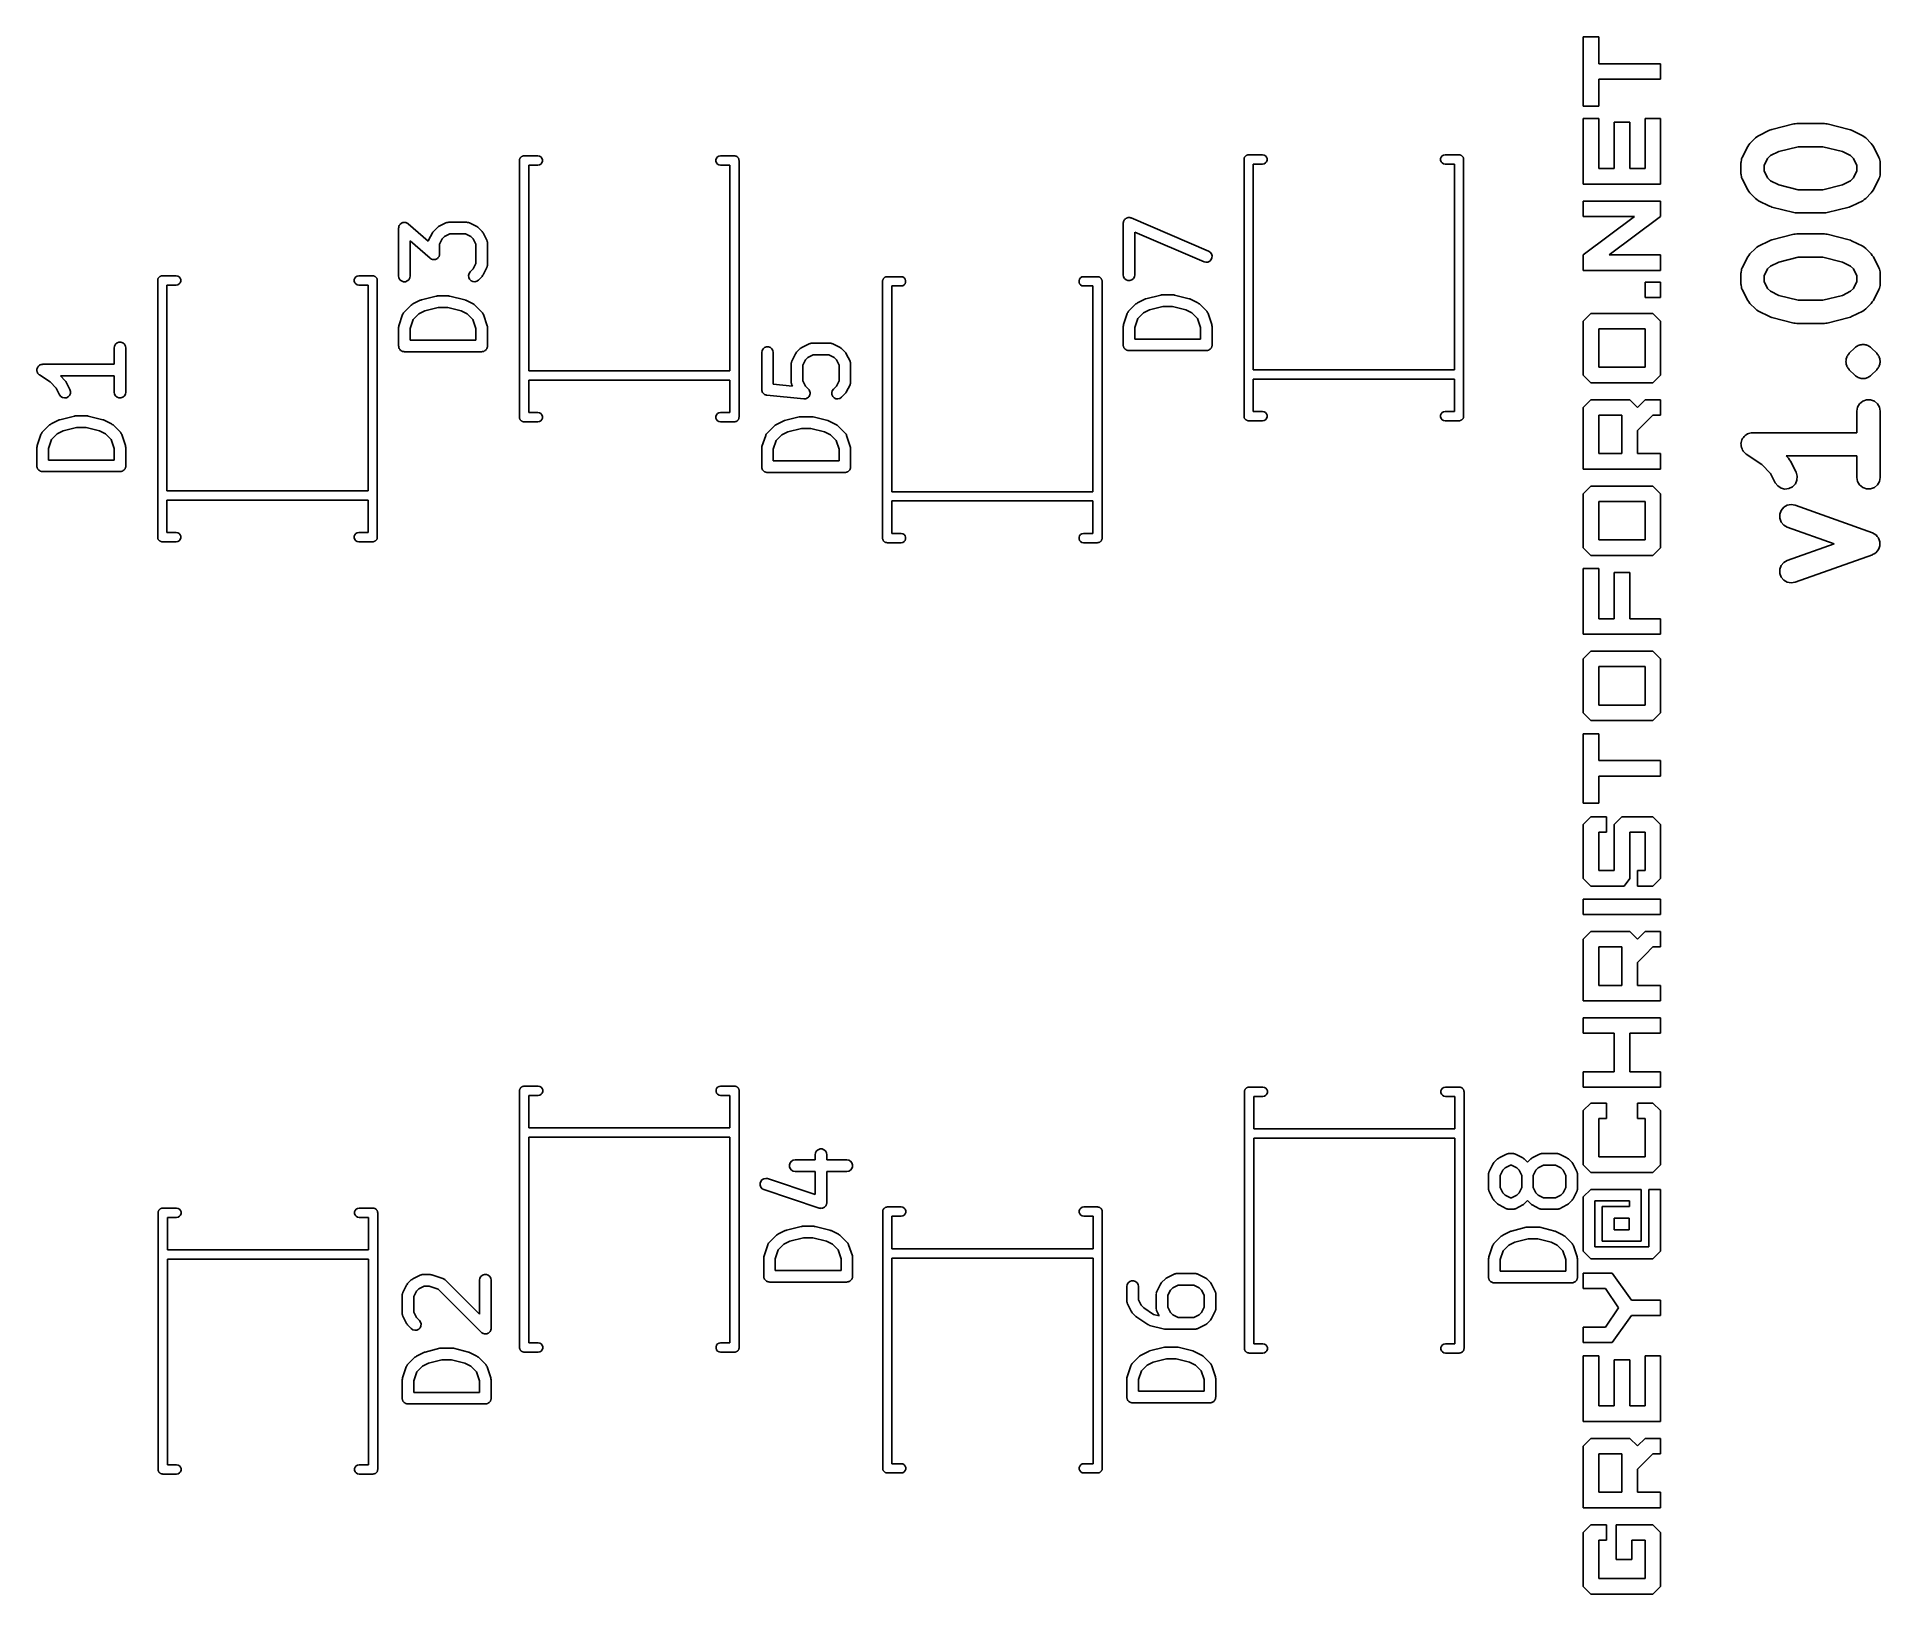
# Model space of a CAD drawing. Extents: x 4 to 27.8, y 3.9 to 24.1.
import ezdxf

# ---------------------------------------------------------------- set-up
doc = ezdxf.new("R2010")
doc.units = 0
doc.header["$MEASUREMENT"] = 0
doc.layers.add('BLACK', color=7, linetype='CONTINUOUS')

msp = doc.modelspace()

# ---------------------------------------------------------------- linework, layer by layer
at = {"layer": 'Black'}
for p, q in [((23.9878, 24.0555), (23.9878, 24.0556)), ((23.9878, 24.0556), (23.9879, 24.0556)), ((23.9878, 24.0554), (23.9878, 24.0555)), ((23.9878, 24.0555), (23.9878, 24.0555)), ((23.9878, 24.0553), (23.9878, 24.0554)), ((23.9878, 24.0554), (23.9878, 24.0554)), ((23.9878, 24.0554), (23.9878, 24.0554)), ((23.9878, 23.1587), (23.9878, 24.0553)), ((23.9879, 24.0556), (23.9879, 24.0557)), ((23.9879, 24.0557), (23.988, 24.0557)), ((23.9879, 24.0556), (23.9879, 24.0556)), ((23.988, 24.0557), (23.9881, 24.0558)), ((23.988, 24.0557), (23.988, 24.0557)), ((23.988, 24.0557), (23.988, 24.0557)), ((23.9881, 24.0558), (23.9881, 24.0558)), ((23.9881, 24.0558), (23.9882, 24.0558)), ((23.9882, 24.0558), (23.9882, 24.0558)), ((23.9882, 24.0558), (23.9882, 24.0558)), ((23.9882, 24.0558), (23.9883, 24.0558)), ((23.9883, 24.0558), (24.1882, 24.0558)), ((24.1882, 24.0558), (24.1883, 24.0558)), ((24.1882, 24.0558), (24.1882, 24.0558)), ((24.1883, 24.0558), (24.1883, 24.0558)), ((24.1883, 24.0558), (24.1883, 24.0558)), ((24.1883, 24.0558), (24.1884, 24.0558)), ((24.1884, 24.0558), (24.1884, 24.0557)), ((24.1884, 24.0557), (24.1885, 24.0557)), ((24.1885, 24.0557), (24.1885, 24.0557)), ((24.1885, 24.0557), (24.1885, 24.0557)), ((24.1885, 24.0557), (24.1886, 24.0556)), ((24.1886, 24.0556), (24.1886, 24.0556)), ((24.1886, 24.0556), (24.1886, 24.0556)), ((24.1886, 24.0556), (24.1886, 24.0555)), ((24.1886, 24.0555), (24.1886, 24.0555)), ((24.1886, 24.0555), (24.1886, 24.0554)), ((24.1886, 24.0554), (24.1887, 24.0554)), ((24.1887, 24.0554), (24.1887, 24.0554)), ((24.1887, 24.0554), (24.1887, 24.0553)), ((24.1887, 24.0553), (24.1887, 23.7089)), ((24.1887, 23.7089), (24.9883, 23.7089)), ((24.9883, 23.7089), (24.9883, 23.7089)), ((24.9883, 23.7089), (24.9884, 23.7089)), ((24.9884, 23.7089), (24.9884, 23.7088)), ((24.9884, 23.7088), (24.9885, 23.7088)), ((24.9885, 23.7088), (24.9885, 23.7088)), ((24.9885, 23.7088), (24.9885, 23.7088)), ((24.9885, 23.7088), (24.9886, 23.7088)), ((24.9886, 23.7088), (24.9886, 23.7088)), ((24.9886, 23.7088), (24.9886, 23.7087)), ((24.9886, 23.7087), (24.9887, 23.7087)), ((24.9887, 23.7087), (24.9887, 23.7087)), ((24.9887, 23.7087), (24.9887, 23.7086)), ((24.9887, 23.7086), (24.9887, 23.7086)), ((24.9887, 23.7086), (24.9888, 23.7085)), ((24.9888, 23.7085), (24.9888, 23.7085)), ((24.9888, 23.7085), (24.9888, 23.7085)), ((24.9888, 23.7085), (24.9888, 23.7084)), ((24.9888, 23.7084), (24.9888, 23.7084)), ((24.9888, 23.7084), (24.9888, 23.5085)), ((24.9883, 23.508), (24.1887, 23.508)), ((24.1887, 23.508), (24.1887, 23.1587)), ((24.9884, 23.508), (24.9883, 23.508)), ((24.9883, 23.508), (24.9883, 23.508)), ((24.9885, 23.508), (24.9884, 23.508)), ((24.9884, 23.508), (24.9884, 23.508)), ((24.9886, 23.5081), (24.9885, 23.508)), ((24.9885, 23.508), (24.9885, 23.508)), ((24.9885, 23.508), (24.9885, 23.508)), ((24.9887, 23.5082), (24.9886, 23.5081)), ((24.9886, 23.5081), (24.9886, 23.5081)), ((24.9886, 23.5081), (24.9886, 23.5081)), ((24.9888, 23.5083), (24.9887, 23.5083)), ((24.9887, 23.5083), (24.9887, 23.5082)), ((24.9887, 23.5082), (24.9887, 23.5082)), ((24.9887, 23.5082), (24.9887, 23.5082)), ((24.9888, 23.5085), (24.9888, 23.5084)), ((24.9888, 23.5084), (24.9888, 23.5084)), ((24.9888, 23.5084), (24.9888, 23.5084)), ((24.9888, 23.5084), (24.9888, 23.5083)), ((23.9878, 23.1586), (23.9878, 23.1587)), ((23.9878, 23.1585), (23.9878, 23.1586)), ((23.9878, 23.1586), (23.9878, 23.1586)), ((23.9878, 23.1586), (23.9878, 23.1586)), ((23.9878, 23.1584), (23.9878, 23.1585)), ((23.9878, 23.1585), (23.9878, 23.1585)), ((23.9879, 23.1584), (23.9878, 23.1584)), ((23.9879, 23.1583), (23.9879, 23.1584)), ((23.9879, 23.1584), (23.9879, 23.1584)), ((23.988, 23.1583), (23.9879, 23.1583)), ((23.9881, 23.1582), (23.988, 23.1583)), ((23.988, 23.1583), (23.988, 23.1583)), ((23.988, 23.1583), (23.988, 23.1583)), ((23.9882, 23.1582), (23.9881, 23.1582)), ((23.9881, 23.1582), (23.9881, 23.1582)), ((23.9883, 23.1582), (23.9882, 23.1582)), ((23.9882, 23.1582), (23.9882, 23.1582)), ((23.9882, 23.1582), (23.9882, 23.1582)), ((24.1882, 23.1582), (23.9883, 23.1582)), ((24.1883, 23.1582), (24.1882, 23.1582)), ((24.1882, 23.1582), (24.1882, 23.1582)), ((24.1884, 23.1582), (24.1883, 23.1582)), ((24.1883, 23.1582), (24.1883, 23.1582)), ((24.1883, 23.1582), (24.1883, 23.1582)), ((24.1885, 23.1583), (24.1884, 23.1583)), ((24.1884, 23.1583), (24.1884, 23.1582)), ((24.1886, 23.1584), (24.1885, 23.1583)), ((24.1885, 23.1583), (24.1885, 23.1583)), ((24.1885, 23.1583), (24.1885, 23.1583)), ((24.1887, 23.1586), (24.1886, 23.1586)), ((24.1886, 23.1586), (24.1886, 23.1585)), ((24.1886, 23.1585), (24.1886, 23.1585)), ((24.1886, 23.1585), (24.1886, 23.1584)), ((24.1886, 23.1584), (24.1886, 23.1584)), ((24.1886, 23.1584), (24.1886, 23.1584)), ((24.1887, 23.1587), (24.1887, 23.1586)), ((24.1887, 23.1586), (24.1887, 23.1586)), ((23.9878, 23.0007), (23.9878, 23.0008)), ((23.9878, 23.0008), (23.9879, 23.0008)), ((23.9878, 23.0006), (23.9878, 23.0007)), ((23.9878, 23.0007), (23.9878, 23.0007)), ((23.9878, 23.0005), (23.9878, 23.0006)), ((23.9878, 23.0006), (23.9878, 23.0006)), ((23.9878, 23.0006), (23.9878, 23.0006)), ((23.9878, 22.1524), (23.9878, 23.0005)), ((23.9879, 23.0008), (23.9879, 23.0009)), ((23.9879, 23.0009), (23.988, 23.0009)), ((23.9879, 23.0008), (23.9879, 23.0008)), ((23.988, 23.0009), (23.9881, 23.001)), ((23.988, 23.0009), (23.988, 23.0009)), ((23.988, 23.0009), (23.988, 23.0009)), ((23.9881, 23.001), (23.9881, 23.001)), ((23.9881, 23.001), (23.9882, 23.001)), ((23.9882, 23.001), (23.9882, 23.001)), ((23.9882, 23.001), (23.9882, 23.001)), ((23.9882, 23.001), (23.9883, 23.001)), ((23.9883, 23.001), (24.1882, 23.001)), ((24.1882, 23.001), (24.1883, 23.001)), ((24.1882, 23.001), (24.1882, 23.001)), ((24.1883, 23.001), (24.1883, 23.001)), ((24.1883, 23.001), (24.1883, 23.001)), ((24.1883, 23.001), (24.1884, 23.001)), ((24.1884, 23.001), (24.1884, 23.0009)), ((24.1884, 23.0009), (24.1885, 23.0009)), ((24.1885, 23.0009), (24.1885, 23.0009)), ((24.1885, 23.0009), (24.1885, 23.0009)), ((24.1885, 23.0009), (24.1886, 23.0008)), ((24.1886, 23.0008), (24.1886, 23.0008)), ((24.1886, 23.0008), (24.1886, 23.0008)), ((24.1886, 23.0008), (24.1886, 23.0007)), ((24.1886, 23.0007), (24.1886, 23.0007)), ((24.1886, 23.0007), (24.1886, 23.0006)), ((24.1886, 23.0006), (24.1887, 23.0006)), ((24.1887, 23.0006), (24.1887, 23.0006)), ((24.1887, 23.0006), (24.1887, 23.0005)), ((24.1887, 23.0005), (24.1887, 22.3528)), ((24.3891, 22.9507), (24.3891, 22.9508)), ((24.3891, 22.9508), (24.3892, 22.9508)), ((24.3891, 22.9506), (24.3891, 22.9507)), ((24.3891, 22.9507), (24.3891, 22.9507)), ((24.3891, 22.3528), (24.3891, 22.9506)), ((24.3891, 22.9506), (24.3891, 22.9506)), ((24.3891, 22.9506), (24.3891, 22.9506)), ((24.3892, 22.9508), (24.3892, 22.9509)), ((24.3892, 22.9509), (24.3892, 22.9509)), ((24.3892, 22.9509), (24.3893, 22.9509)), ((24.3892, 22.9508), (24.3892, 22.9508)), ((24.3893, 22.9509), (24.3893, 22.951)), ((24.3893, 22.951), (24.3893, 22.951)), ((24.3893, 22.951), (24.3894, 22.951)), ((24.3894, 22.951), (24.3894, 22.951)), ((24.3894, 22.951), (24.3895, 22.951)), ((24.3895, 22.951), (24.3895, 22.951)), ((24.3895, 22.951), (24.3896, 22.951)), ((24.3896, 22.951), (24.3896, 22.9511)), ((24.3896, 22.9511), (24.5895, 22.9511)), ((24.5895, 22.9511), (24.5895, 22.951)), ((24.5895, 22.951), (24.5896, 22.951)), ((24.5896, 22.951), (24.5896, 22.951)), ((24.5896, 22.951), (24.5897, 22.951)), ((24.5897, 22.951), (24.5897, 22.951)), ((24.5897, 22.951), (24.5897, 22.951)), ((24.5897, 22.951), (24.5898, 22.951)), ((24.5898, 22.951), (24.5898, 22.9509)), ((24.5898, 22.9509), (24.5898, 22.9509)), ((24.5898, 22.9509), (24.5899, 22.9509)), ((24.5899, 22.9509), (24.5899, 22.9508)), ((24.5899, 22.9508), (24.5899, 22.9508)), ((24.5899, 22.9508), (24.5899, 22.9508)), ((24.5899, 22.9508), (24.59, 22.9507)), ((24.59, 22.9507), (24.59, 22.9507)), ((24.59, 22.9507), (24.59, 22.9506)), ((24.59, 22.9506), (24.59, 22.9506)), ((24.59, 22.9506), (24.59, 22.9506)), ((24.59, 22.9506), (24.59, 22.3528)), ((24.7879, 23.0006), (24.7879, 23.0007)), ((24.7879, 23.0007), (24.788, 23.0007)), ((24.7879, 23.0005), (24.7879, 23.0006)), ((24.7879, 23.0006), (24.7879, 23.0006)), ((24.7879, 23.0006), (24.7879, 23.0006)), ((24.7879, 22.3528), (24.7879, 23.0005)), ((24.788, 23.0008), (24.7881, 23.0009)), ((24.788, 23.0007), (24.788, 23.0008)), ((24.788, 23.0008), (24.788, 23.0008)), ((24.788, 23.0008), (24.788, 23.0008)), ((24.7881, 23.0009), (24.7881, 23.0009)), ((24.7881, 23.0009), (24.7881, 23.0009)), ((24.7881, 23.0009), (24.7882, 23.0009)), ((24.7882, 23.0009), (24.7882, 23.001)), ((24.7882, 23.001), (24.7882, 23.001)), ((24.7882, 23.001), (24.7883, 23.001)), ((24.7883, 23.001), (24.7883, 23.001)), ((24.7883, 23.001), (24.7884, 23.001)), ((24.7884, 23.001), (24.7884, 23.001)), ((24.7884, 23.001), (24.9883, 23.001)), ((24.9883, 23.001), (24.9883, 23.001)), ((24.9883, 23.001), (24.9884, 23.001)), ((24.9884, 23.001), (24.9884, 23.001)), ((24.9884, 23.001), (24.9885, 23.001)), ((24.9885, 23.001), (24.9885, 23.001)), ((24.9885, 23.001), (24.9885, 23.0009)), ((24.9885, 23.0009), (24.9886, 23.0009)), ((24.9886, 23.0009), (24.9886, 23.0009)), ((24.9886, 23.0009), (24.9886, 23.0009)), ((24.9886, 23.0009), (24.9887, 23.0008)), ((24.9887, 23.0008), (24.9887, 23.0008)), ((24.9887, 23.0008), (24.9887, 23.0008)), ((24.9887, 23.0008), (24.9887, 23.0007)), ((24.9887, 23.0007), (24.9888, 23.0007)), ((24.9888, 23.0007), (24.9888, 23.0006)), ((24.9888, 23.0006), (24.9888, 23.0006)), ((24.9888, 23.0006), (24.9888, 23.0006)), ((24.9888, 23.0006), (24.9888, 23.0005)), ((24.9888, 23.0005), (24.9888, 22.1524)), ((26.4279, 22.8598), (26.7136, 22.9312)), ((26.7136, 22.9312), (26.7319, 22.9325)), ((26.7319, 22.9325), (26.75, 22.9357)), ((26.75, 22.9357), (27.1071, 22.9357)), ((27.1071, 22.9357), (27.1252, 22.9325)), ((27.1252, 22.9325), (27.1435, 22.9312)), ((27.1435, 22.9312), (27.4292, 22.8598)), ((26.1158, 22.6385), (26.1301, 22.6578)), ((26.1301, 22.6578), (26.1439, 22.6775)), ((26.1439, 22.6775), (26.2154, 22.7489)), ((26.2154, 22.7489), (26.235, 22.7627)), ((26.235, 22.7627), (26.2543, 22.777)), ((26.2543, 22.777), (26.3972, 22.8484)), ((26.3972, 22.8484), (26.4129, 22.8531)), ((26.4129, 22.8531), (26.4279, 22.8598)), ((27.4292, 22.8598), (27.4442, 22.8531)), ((27.4442, 22.8531), (27.4599, 22.8484)), ((27.4599, 22.8484), (27.6028, 22.777)), ((27.6028, 22.777), (27.6221, 22.7627)), ((27.6221, 22.7627), (27.6418, 22.7489)), ((27.6418, 22.7489), (27.7132, 22.6775)), ((27.7132, 22.6775), (27.727, 22.6578)), ((27.727, 22.6578), (27.7413, 22.6385)), ((10.231, 22.457), (10.2319, 22.4622)), ((10.231, 19.137), (10.231, 22.457)), ((10.2319, 22.4674), (10.2337, 22.4723)), ((10.2319, 22.4622), (10.2319, 22.4674)), ((10.2337, 22.4723), (10.2346, 22.4775)), ((10.2346, 22.4775), (10.2372, 22.4821)), ((10.2372, 22.4821), (10.239, 22.487)), ((10.239, 22.487), (10.2424, 22.491)), ((10.2424, 22.491), (10.245, 22.4956)), ((10.245, 22.4956), (10.2491, 22.4989)), ((10.2491, 22.4989), (10.2524, 22.503)), ((10.2524, 22.503), (10.257, 22.5056)), ((10.257, 22.5056), (10.261, 22.509)), ((10.261, 22.509), (10.2659, 22.5108)), ((10.2659, 22.5108), (10.2705, 22.5134)), ((10.2705, 22.5134), (10.2757, 22.5143)), ((10.2757, 22.5143), (10.2806, 22.5161)), ((10.2806, 22.5161), (10.2858, 22.5161)), ((10.2858, 22.5161), (10.291, 22.517)), ((10.291, 22.517), (10.471, 22.517)), ((10.471, 22.517), (10.4915, 22.5134)), ((10.4915, 22.5134), (10.5096, 22.503)), ((10.5096, 22.411), (10.4915, 22.4006)), ((10.5096, 22.503), (10.523, 22.487)), ((10.523, 22.427), (10.5096, 22.411)), ((10.523, 22.487), (10.5301, 22.4674)), ((10.5301, 22.4466), (10.523, 22.427)), ((10.5301, 22.4674), (10.5301, 22.4466)), ((12.7719, 22.4674), (12.779, 22.487)), ((12.7719, 22.4466), (12.7719, 22.4674)), ((12.779, 22.427), (12.7719, 22.4466)), ((12.779, 22.487), (12.7924, 22.503)), ((12.7924, 22.411), (12.779, 22.427)), ((12.7924, 22.503), (12.8105, 22.5134)), ((12.8105, 22.4006), (12.7924, 22.411)), ((12.8105, 22.5134), (12.831, 22.517)), ((12.831, 22.517), (13.011, 22.517)), ((13.011, 22.517), (13.0162, 22.5161)), ((13.0162, 22.5161), (13.0214, 22.5161)), ((13.0214, 22.5161), (13.0263, 22.5143)), ((13.0263, 22.5143), (13.0315, 22.5134)), ((13.0315, 22.5134), (13.0361, 22.5108)), ((13.0361, 22.5108), (13.041, 22.509)), ((13.041, 22.509), (13.045, 22.5056)), ((13.045, 22.5056), (13.0496, 22.503)), ((13.0496, 22.503), (13.0529, 22.4989)), ((13.0529, 22.4989), (13.057, 22.4956)), ((13.057, 22.4956), (13.0596, 22.491)), ((13.0596, 22.491), (13.063, 22.487)), ((13.063, 22.487), (13.0648, 22.4821)), ((13.0648, 22.4821), (13.0674, 22.4775)), ((13.0674, 22.4775), (13.0683, 22.4723)), ((13.0683, 22.4723), (13.0701, 22.4674)), ((13.0701, 22.4674), (13.0701, 22.4622)), ((13.0701, 22.4622), (13.071, 22.457)), ((13.071, 22.457), (13.071, 19.137)), ((19.602, 22.471), (19.6029, 22.4762)), ((19.602, 19.151), (19.602, 22.471)), ((19.6029, 22.4814), (19.6047, 22.4863)), ((19.6029, 22.4762), (19.6029, 22.4814)), ((19.6047, 22.4863), (19.6056, 22.4915)), ((19.6056, 22.4915), (19.6082, 22.4961)), ((19.6082, 22.4961), (19.61, 22.501)), ((19.61, 22.501), (19.6134, 22.505)), ((19.6134, 22.505), (19.616, 22.5096)), ((19.616, 22.5096), (19.6201, 22.5129)), ((19.6201, 22.5129), (19.6234, 22.517)), ((19.6234, 22.517), (19.628, 22.5196)), ((19.628, 22.5196), (19.632, 22.523)), ((19.632, 22.523), (19.6369, 22.5248)), ((19.6369, 22.5248), (19.6415, 22.5274)), ((19.6415, 22.5274), (19.6467, 22.5283)), ((19.6467, 22.5283), (19.6516, 22.5301)), ((19.6516, 22.5301), (19.6568, 22.5301)), ((19.6568, 22.5301), (19.662, 22.531)), ((19.662, 22.531), (19.842, 22.531)), ((19.842, 22.411), (19.722, 22.411)), ((19.722, 22.411), (19.722, 19.751)), ((19.842, 22.531), (19.8625, 22.5274)), ((19.8625, 22.4146), (19.842, 22.411)), ((19.8625, 22.5274), (19.8806, 22.517)), ((19.8806, 22.425), (19.8625, 22.4146)), ((19.8806, 22.517), (19.894, 22.501)), ((19.894, 22.441), (19.8806, 22.425)), ((19.894, 22.501), (19.9011, 22.4814)), ((19.9011, 22.4606), (19.894, 22.441)), ((19.9011, 22.4814), (19.9011, 22.4606)), ((22.1429, 22.4814), (22.15, 22.501)), ((22.1429, 22.4606), (22.1429, 22.4814)), ((22.15, 22.441), (22.1429, 22.4606)), ((22.15, 22.501), (22.1634, 22.517)), ((22.1634, 22.425), (22.15, 22.441)), ((22.1634, 22.517), (22.1815, 22.5274)), ((22.1815, 22.4146), (22.1634, 22.425)), ((22.1815, 22.5274), (22.202, 22.531)), ((22.202, 22.411), (22.1815, 22.4146)), ((22.202, 22.531), (22.382, 22.531)), ((22.322, 22.411), (22.202, 22.411)), ((22.322, 19.751), (22.322, 22.411)), ((22.382, 22.531), (22.3872, 22.5301)), ((22.3872, 22.5301), (22.3924, 22.5301)), ((22.3924, 22.5301), (22.3973, 22.5283)), ((22.3973, 22.5283), (22.4025, 22.5274)), ((22.4025, 22.5274), (22.4071, 22.5248)), ((22.4071, 22.5248), (22.412, 22.523)), ((22.412, 22.523), (22.416, 22.5196)), ((22.416, 22.5196), (22.4206, 22.517)), ((22.4206, 22.517), (22.4239, 22.5129)), ((22.4239, 22.5129), (22.428, 22.5096)), ((22.428, 22.5096), (22.4306, 22.505)), ((22.4306, 22.505), (22.434, 22.501)), ((22.434, 22.501), (22.4358, 22.4961)), ((22.4358, 22.4961), (22.4384, 22.4915)), ((22.4384, 22.4915), (22.4393, 22.4863)), ((22.4393, 22.4863), (22.4411, 22.4814)), ((22.4411, 22.4814), (22.4411, 22.4762)), ((22.4411, 22.4762), (22.442, 22.471)), ((22.442, 22.471), (22.442, 19.151)), ((26.0286, 22.4286), (26.0301, 22.4371)), ((26.0286, 22.2857), (26.0286, 22.4286)), ((26.0296, 22.4457), (26.0346, 22.4626)), ((26.0301, 22.4371), (26.0296, 22.4457)), ((26.0346, 22.4626), (26.0376, 22.4799)), ((26.0376, 22.4799), (26.0419, 22.4874)), ((26.0419, 22.4874), (26.0444, 22.4957)), ((26.0444, 22.4957), (26.1158, 22.6385)), ((26.3733, 22.4826), (26.3286, 22.3932)), ((26.4103, 22.5196), (26.3733, 22.4826)), ((26.5166, 22.5728), (26.4103, 22.5196)), ((26.7685, 22.6357), (26.5166, 22.5728)), ((27.0887, 22.6357), (26.7685, 22.6357)), ((27.3405, 22.5728), (27.0887, 22.6357)), ((27.4469, 22.5196), (27.3405, 22.5728)), ((27.4839, 22.4826), (27.4469, 22.5196)), ((27.5286, 22.3932), (27.4839, 22.4826)), ((27.7413, 22.6385), (27.8127, 22.4957)), ((27.8127, 22.4957), (27.8152, 22.4874)), ((27.8152, 22.4874), (27.8195, 22.4799)), ((27.8195, 22.4799), (27.8226, 22.4626)), ((27.8226, 22.4626), (27.8276, 22.4457)), ((27.8276, 22.4457), (27.8271, 22.4371)), ((27.8271, 22.4371), (27.8286, 22.4286)), ((27.8286, 22.4286), (27.8286, 22.2857)), ((10.471, 22.397), (10.351, 22.397)), ((10.351, 22.397), (10.351, 19.737)), ((10.4915, 22.4006), (10.471, 22.397)), ((12.831, 22.397), (12.8105, 22.4006)), ((12.951, 22.397), (12.831, 22.397)), ((12.951, 19.737), (12.951, 22.397)), ((24.1887, 22.3528), (24.3891, 22.3528)), ((24.59, 22.3528), (24.7879, 22.3528)), ((26.0301, 22.2772), (26.0286, 22.2857)), ((26.0296, 22.2686), (26.0301, 22.2772)), ((26.0346, 22.2517), (26.0296, 22.2686)), ((26.0376, 22.2344), (26.0346, 22.2517)), ((26.0419, 22.2269), (26.0376, 22.2344)), ((26.0444, 22.2186), (26.0419, 22.2269)), ((26.1158, 22.0758), (26.0444, 22.2186)), ((26.3286, 22.3932), (26.3286, 22.3211)), ((26.3286, 22.3211), (26.3733, 22.2317)), ((26.3733, 22.2317), (26.4103, 22.1947)), ((26.4103, 22.1947), (26.5166, 22.1415)), ((27.3405, 22.1415), (27.4469, 22.1947)), ((27.4469, 22.1947), (27.4839, 22.2317)), ((27.4839, 22.2317), (27.5286, 22.3211)), ((27.5286, 22.3211), (27.5286, 22.3932)), ((27.8127, 22.2186), (27.7413, 22.0758)), ((27.8152, 22.2269), (27.8127, 22.2186)), ((27.8195, 22.2344), (27.8152, 22.2269)), ((27.8226, 22.2517), (27.8195, 22.2344)), ((27.8276, 22.2686), (27.8226, 22.2517)), ((27.8286, 22.2857), (27.8271, 22.2772)), ((27.8271, 22.2772), (27.8276, 22.2686)), ((23.9878, 22.1523), (23.9878, 22.1524)), ((23.9878, 22.1524), (23.9878, 22.1524)), ((23.9878, 22.1524), (23.9878, 22.1524)), ((23.9878, 22.1522), (23.9878, 22.1523)), ((23.9878, 22.1523), (23.9878, 22.1523)), ((23.9879, 22.1522), (23.9878, 22.1522)), ((23.9878, 22.1522), (23.9878, 22.1522)), ((23.9878, 21.9327), (23.9878, 21.9328)), ((23.9878, 21.9328), (23.9879, 21.9328)), ((23.9878, 21.9326), (23.9878, 21.9327)), ((23.9878, 21.9327), (23.9878, 21.9327)), ((23.9878, 21.9325), (23.9878, 21.9326)), ((23.9878, 21.9326), (23.9878, 21.9326)), ((23.9878, 21.9326), (23.9878, 21.9326)), ((23.9878, 21.7341), (23.9878, 21.9325)), ((23.9879, 22.1521), (23.9879, 22.1522)), ((23.988, 22.1521), (23.9879, 22.1521)), ((23.9879, 22.1521), (23.9879, 22.1521)), ((23.9879, 21.9328), (23.9879, 21.9329)), ((23.9879, 21.9329), (23.988, 21.9329)), ((23.9879, 21.9328), (23.9879, 21.9328)), ((23.988, 22.152), (23.988, 22.1521)), ((23.9881, 22.152), (23.988, 22.152)), ((23.988, 22.152), (23.988, 22.152)), ((23.988, 21.9329), (23.9881, 21.933)), ((23.988, 21.9329), (23.988, 21.9329)), ((23.988, 21.9329), (23.988, 21.9329)), ((23.9882, 22.152), (23.9881, 22.152)), ((23.9881, 22.152), (23.9881, 22.152)), ((23.9881, 21.933), (23.9881, 21.933)), ((23.9881, 21.933), (23.9882, 21.933)), ((23.9883, 22.1519), (23.9882, 22.152)), ((23.9882, 22.152), (23.9882, 22.152)), ((23.9882, 22.152), (23.9882, 22.152)), ((23.9882, 21.933), (23.9882, 21.933)), ((23.9882, 21.933), (23.9882, 21.933)), ((23.9882, 21.933), (23.9883, 21.933)), ((24.9883, 22.1519), (23.9883, 22.1519)), ((23.9883, 21.933), (24.9883, 21.933)), ((24.9884, 22.152), (24.9883, 22.152)), ((24.9883, 22.152), (24.9883, 22.1519)), ((24.9883, 21.933), (24.9884, 21.933)), ((24.9883, 21.933), (24.9883, 21.933)), ((24.9885, 22.152), (24.9884, 22.152)), ((24.9884, 22.152), (24.9884, 22.152)), ((24.9884, 21.933), (24.9884, 21.933)), ((24.9884, 21.933), (24.9885, 21.933)), ((24.9886, 22.152), (24.9885, 22.152)), ((24.9885, 22.152), (24.9885, 22.152)), ((24.9885, 22.152), (24.9885, 22.152)), ((24.9885, 21.933), (24.9885, 21.933)), ((24.9885, 21.933), (24.9885, 21.9329)), ((24.9885, 21.9329), (24.9886, 21.9329)), ((24.9887, 22.1521), (24.9886, 22.1521)), ((24.9886, 22.1521), (24.9886, 22.1521)), ((24.9886, 22.1521), (24.9886, 22.152)), ((24.9886, 21.9329), (24.9886, 21.9329)), ((24.9886, 21.9329), (24.9886, 21.9329)), ((24.9886, 21.9329), (24.9887, 21.9328)), ((24.9888, 22.1523), (24.9887, 22.1522)), ((24.9887, 22.1522), (24.9887, 22.1522)), ((24.9887, 22.1522), (24.9887, 22.1522)), ((24.9887, 22.1522), (24.9887, 22.1521)), ((24.9887, 21.9328), (24.9887, 21.9328)), ((24.9887, 21.9328), (24.9887, 21.9328)), ((24.9887, 21.9328), (24.9887, 21.9327)), ((24.9887, 21.9327), (24.9888, 21.9327)), ((24.9888, 22.1524), (24.9888, 22.1524)), ((24.9888, 22.1524), (24.9888, 22.1524)), ((24.9888, 22.1524), (24.9888, 22.1523)), ((24.9888, 22.1523), (24.9888, 22.1523)), ((24.9888, 21.9327), (24.9888, 21.9326)), ((24.9888, 21.9326), (24.9888, 21.9326)), ((24.9888, 21.9326), (24.9888, 21.9326)), ((24.9888, 21.9326), (24.9888, 21.9325)), ((24.9888, 21.9325), (24.9888, 21.7341)), ((26.1301, 22.0565), (26.1158, 22.0758)), ((26.1439, 22.0368), (26.1301, 22.0565)), ((26.2154, 21.9654), (26.1439, 22.0368)), ((26.235, 21.9516), (26.2154, 21.9654)), ((26.2543, 21.9373), (26.235, 21.9516)), ((26.3972, 21.8658), (26.2543, 21.9373)), ((26.5166, 22.1415), (26.7685, 22.0786)), ((26.7685, 22.0786), (27.0887, 22.0786)), ((27.0887, 22.0786), (27.3405, 22.1415)), ((27.6028, 21.9373), (27.4599, 21.8658)), ((27.6221, 21.9516), (27.6028, 21.9373)), ((27.6418, 21.9654), (27.6221, 21.9516)), ((27.7132, 22.0368), (27.6418, 21.9654)), ((27.727, 22.0565), (27.7132, 22.0368)), ((27.7413, 22.0758), (27.727, 22.0565)), ((18.0569, 21.6925), (18.0635, 21.6981)), ((18.0635, 21.6981), (18.0695, 21.7044)), ((18.0695, 21.7044), (18.0734, 21.7064)), ((18.0734, 21.7064), (18.0769, 21.7093)), ((18.0769, 21.7093), (18.085, 21.7122)), ((18.085, 21.7122), (18.0927, 21.7161)), ((18.0927, 21.7161), (18.0971, 21.7167)), ((18.0971, 21.7167), (18.1014, 21.7182)), ((18.1014, 21.7182), (18.11, 21.7182)), ((18.11, 21.7182), (18.1186, 21.7192)), ((18.1186, 21.7192), (18.1229, 21.7182)), ((18.1229, 21.7182), (18.1274, 21.7182)), ((18.1274, 21.7182), (18.1355, 21.7152)), ((18.1355, 21.7152), (18.1439, 21.7133)), ((18.1439, 21.7133), (19.1439, 21.2847)), ((23.9878, 21.734), (23.9878, 21.7341)), ((23.9878, 21.7339), (23.9878, 21.734)), ((23.9878, 21.734), (23.9878, 21.734)), ((23.9878, 21.7338), (23.9878, 21.7339)), ((23.9878, 21.7339), (23.9878, 21.7339)), ((23.9878, 21.7339), (23.9878, 21.7339)), ((23.9879, 21.7338), (23.9878, 21.7338)), ((23.9879, 21.7337), (23.9879, 21.7338)), ((23.988, 21.7337), (23.9879, 21.7337)), ((23.9879, 21.7337), (23.9879, 21.7337)), ((23.988, 21.7336), (23.988, 21.7337)), ((23.988, 21.7337), (23.988, 21.7337)), ((23.988, 21.2362), (24.6525, 21.7336)), ((23.9881, 21.7336), (23.988, 21.7336)), ((23.9882, 21.7336), (23.9881, 21.7336)), ((23.9881, 21.7336), (23.9881, 21.7336)), ((23.9883, 21.7336), (23.9882, 21.7336)), ((23.9882, 21.7336), (23.9882, 21.7336)), ((23.9882, 21.7336), (23.9882, 21.7336)), ((24.6525, 21.7336), (23.9883, 21.7336)), ((24.9886, 21.7337), (24.3226, 21.2363)), ((24.9887, 21.7337), (24.9886, 21.7337)), ((24.9886, 21.7337), (24.9886, 21.7337)), ((24.9888, 21.7339), (24.9887, 21.7338)), ((24.9887, 21.7338), (24.9887, 21.7338)), ((24.9887, 21.7338), (24.9887, 21.7338)), ((24.9887, 21.7338), (24.9887, 21.7337)), ((24.9888, 21.7341), (24.9888, 21.734)), ((24.9888, 21.734), (24.9888, 21.734)), ((24.9888, 21.734), (24.9888, 21.7339)), ((24.9888, 21.7339), (24.9888, 21.7339)), ((26.4129, 21.8612), (26.3972, 21.8658)), ((26.4279, 21.8545), (26.4129, 21.8612)), ((26.7136, 21.783), (26.4279, 21.8545)), ((26.7319, 21.7818), (26.7136, 21.783)), ((26.75, 21.7786), (26.7319, 21.7818)), ((27.1071, 21.7786), (26.75, 21.7786)), ((27.1252, 21.7818), (27.1071, 21.7786)), ((27.1435, 21.783), (27.1252, 21.7818)), ((27.4292, 21.8545), (27.1435, 21.783)), ((27.4442, 21.8612), (27.4292, 21.8545)), ((27.4599, 21.8658), (27.4442, 21.8612)), ((8.66838, 21.5827), (8.66965, 21.5899)), ((8.66838, 20.9637), (8.66838, 21.5827)), ((8.66965, 21.5899), (8.66981, 21.5973)), ((8.66981, 21.5973), (8.6719, 21.6027)), ((8.6719, 21.6027), (8.6729, 21.6084)), ((8.6729, 21.6084), (8.67657, 21.6147)), ((8.67657, 21.6147), (8.67922, 21.6216)), ((8.67922, 21.6216), (8.68303, 21.6259)), ((8.68303, 21.6259), (8.68593, 21.6309)), ((8.68593, 21.6309), (8.69154, 21.6356)), ((8.69154, 21.6356), (8.69637, 21.6412)), ((8.69637, 21.6412), (8.70145, 21.6439)), ((8.70145, 21.6439), (8.70588, 21.6477)), ((8.70588, 21.6477), (8.71277, 21.6502)), ((8.71277, 21.6502), (8.71919, 21.6537)), ((8.71919, 21.6537), (8.72491, 21.6546)), ((8.72491, 21.6546), (8.73036, 21.6566)), ((8.73036, 21.6566), (8.73769, 21.6566)), ((8.73769, 21.6566), (8.74493, 21.6577)), ((8.74493, 21.6577), (8.75061, 21.6566)), ((8.75061, 21.6566), (8.7564, 21.6566)), ((8.7564, 21.6566), (8.7633, 21.6541)), ((8.7633, 21.6541), (8.77048, 21.6526)), ((8.77048, 21.6526), (8.77544, 21.6496)), ((8.77544, 21.6496), (8.78088, 21.6477)), ((8.78088, 21.6477), (8.7865, 21.643)), ((8.7865, 21.643), (8.79277, 21.6392)), ((8.79277, 21.6392), (9.05276, 21.4117)), ((9.05725, 21.4258), (9.10487, 21.521)), ((9.10487, 21.521), (9.11203, 21.5307)), ((9.11203, 21.5307), (9.11892, 21.5405)), ((9.11892, 21.5405), (9.16654, 21.5881)), ((9.16654, 21.5881), (9.17637, 21.595)), ((9.17637, 21.595), (9.18603, 21.6022)), ((9.18603, 21.6022), (9.28127, 21.6498)), ((9.264, 21.4735), (9.23359, 21.443)), ((9.33251, 21.5077), (9.264, 21.4735)), ((9.28127, 21.6498), (9.28541, 21.651)), ((9.28541, 21.651), (9.28916, 21.6532)), ((9.28916, 21.6532), (9.29782, 21.6547)), ((9.29782, 21.6547), (9.30624, 21.6572)), ((9.30624, 21.6572), (9.31055, 21.657)), ((9.31055, 21.657), (9.31481, 21.6577)), ((9.31481, 21.6577), (9.5529, 21.6577)), ((9.5352, 21.5077), (9.33251, 21.5077)), ((9.60372, 21.4735), (9.5352, 21.5077)), ((9.5529, 21.6577), (9.55716, 21.657)), ((9.55716, 21.657), (9.56148, 21.6572)), ((9.56148, 21.6572), (9.5699, 21.6547)), ((9.5699, 21.6547), (9.57856, 21.6532)), ((9.57856, 21.6532), (9.5823, 21.651)), ((9.5823, 21.651), (9.58645, 21.6498)), ((9.58645, 21.6498), (9.68168, 21.6022)), ((9.63412, 21.443), (9.60372, 21.4735)), ((9.68168, 21.6022), (9.69134, 21.595)), ((9.69134, 21.595), (9.70118, 21.5881)), ((9.70118, 21.5881), (9.74879, 21.5405)), ((9.74879, 21.5405), (9.75568, 21.5307)), ((9.75568, 21.5307), (9.76284, 21.521)), ((9.76284, 21.521), (9.81046, 21.4258)), ((18.0394, 21.6443), (18.0409, 21.6528)), ((18.0394, 20.9777), (18.0394, 21.6443)), ((18.0409, 21.6528), (18.0414, 21.6615)), ((18.0414, 21.6615), (18.0431, 21.6656)), ((18.0431, 21.6656), (18.0439, 21.67)), ((18.0439, 21.67), (18.0482, 21.6775)), ((18.0482, 21.6775), (18.0516, 21.6854)), ((18.0516, 21.6854), (18.0547, 21.6887)), ((18.0547, 21.6887), (18.0569, 21.6925)), ((19.0848, 21.1468), (18.1894, 21.5306)), ((18.1894, 21.5306), (18.1894, 20.9777)), ((26.4279, 21.4312), (26.7136, 21.5027)), ((26.7136, 21.5027), (26.7319, 21.504)), ((26.7319, 21.504), (26.75, 21.5071)), ((26.75, 21.5071), (27.1071, 21.5071)), ((27.1071, 21.5071), (27.1252, 21.504)), ((27.1252, 21.504), (27.1435, 21.5027)), ((27.1435, 21.5027), (27.4292, 21.4312)), ((9.07494, 21.1929), (8.81838, 21.4174)), ((8.81838, 21.4174), (8.81838, 20.9637)), ((9.05276, 21.4117), (9.05386, 21.4179)), ((9.05386, 21.4179), (9.05602, 21.4216)), ((9.05602, 21.4216), (9.05725, 21.4258)), ((9.19115, 21.2174), (9.1885, 21.2105)), ((9.19481, 21.2237), (9.19115, 21.2174)), ((9.19581, 21.2294), (9.19481, 21.2237)), ((9.19791, 21.2348), (9.19581, 21.2294)), ((9.19806, 21.2422), (9.19791, 21.2348)), ((9.19933, 21.2494), (9.19806, 21.2422)), ((9.23359, 21.443), (9.19933, 21.3745)), ((9.19933, 21.3745), (9.19933, 21.2494)), ((9.66838, 21.3745), (9.63412, 21.443)), ((9.66838, 21.1242), (9.66838, 21.3745)), ((9.81046, 21.4258), (9.8117, 21.4216)), ((9.8117, 21.4216), (9.81386, 21.4179)), ((9.81386, 21.4179), (9.81538, 21.4092)), ((9.81538, 21.4092), (9.81789, 21.4008)), ((9.81789, 21.4008), (9.81763, 21.3965)), ((9.81763, 21.3965), (9.81838, 21.3922)), ((9.81838, 21.3922), (9.81838, 21.1065)), ((19.1439, 21.2847), (19.1657, 21.2704)), ((19.1657, 21.2704), (19.1813, 21.2496)), ((19.1813, 21.2496), (19.1889, 21.2246)), ((19.1889, 21.2246), (19.1874, 21.1986)), ((23.9878, 21.236), (23.9879, 21.2361)), ((23.9878, 21.2359), (23.9878, 21.236)), ((23.9878, 21.236), (23.9878, 21.236)), ((23.9878, 21.2358), (23.9878, 21.2359)), ((23.9878, 21.2359), (23.9878, 21.2359)), ((23.9878, 21.2359), (23.9878, 21.2359)), ((23.9878, 21.0359), (23.9878, 21.2358)), ((23.9879, 21.2361), (23.988, 21.2362)), ((23.9879, 21.2361), (23.9879, 21.2361)), ((23.9879, 21.2361), (23.9879, 21.2361)), ((23.9879, 21.2361), (23.9879, 21.2361)), ((24.3226, 21.2363), (24.9883, 21.2363)), ((24.9883, 21.2363), (24.9883, 21.2363)), ((24.9883, 21.2363), (24.9884, 21.2363)), ((24.9884, 21.2363), (24.9884, 21.2363)), ((24.9884, 21.2363), (24.9885, 21.2363)), ((24.9885, 21.2363), (24.9885, 21.2362)), ((24.9885, 21.2362), (24.9885, 21.2362)), ((24.9885, 21.2362), (24.9886, 21.2362)), ((24.9886, 21.2362), (24.9886, 21.2362)), ((24.9886, 21.2362), (24.9886, 21.2361)), ((24.9886, 21.2361), (24.9887, 21.2361)), ((24.9887, 21.2361), (24.9887, 21.2361)), ((24.9887, 21.2361), (24.9887, 21.236)), ((24.9887, 21.236), (24.9887, 21.236)), ((24.9887, 21.236), (24.9888, 21.236)), ((24.9888, 21.236), (24.9888, 21.2359)), ((24.9888, 21.2359), (24.9888, 21.2359)), ((24.9888, 21.2359), (24.9888, 21.2358)), ((24.9888, 21.2358), (24.9888, 21.2358)), ((24.9888, 21.2358), (24.9888, 21.0359)), ((26.1158, 21.2099), (26.1301, 21.2292)), ((26.1301, 21.2292), (26.1439, 21.2489)), ((26.1439, 21.2489), (26.2154, 21.3204)), ((26.2154, 21.3204), (26.235, 21.3341)), ((26.235, 21.3341), (26.2543, 21.3484)), ((26.2543, 21.3484), (26.3972, 21.4199)), ((26.3972, 21.4199), (26.4129, 21.4246)), ((26.4129, 21.4246), (26.4279, 21.4312)), ((27.4292, 21.4312), (27.4442, 21.4246)), ((27.4442, 21.4246), (27.4599, 21.4199)), ((27.4599, 21.4199), (27.6028, 21.3484)), ((27.6028, 21.3484), (27.6221, 21.3341)), ((27.6221, 21.3341), (27.6418, 21.3204)), ((27.6418, 21.3204), (27.7132, 21.2489)), ((27.7132, 21.2489), (27.727, 21.2292)), ((27.727, 21.2292), (27.7413, 21.2099)), ((9.08122, 21.1891), (9.07494, 21.1929)), ((9.08683, 21.1844), (9.08122, 21.1891)), ((9.09227, 21.1824), (9.08683, 21.1844)), ((9.09723, 21.1794), (9.09227, 21.1824)), ((9.10442, 21.178), (9.09723, 21.1794)), ((9.11131, 21.1755), (9.10442, 21.178)), ((9.1171, 21.1755), (9.11131, 21.1755)), ((9.12278, 21.1744), (9.1171, 21.1755)), ((9.13002, 21.1755), (9.12278, 21.1744)), ((9.13736, 21.1755), (9.13002, 21.1755)), ((9.1428, 21.1775), (9.13736, 21.1755)), ((9.14852, 21.1784), (9.1428, 21.1775)), ((9.15495, 21.1819), (9.14852, 21.1784)), ((9.16183, 21.1844), (9.15495, 21.1819)), ((9.16626, 21.1881), (9.16183, 21.1844)), ((9.17134, 21.1909), (9.16626, 21.1881)), ((9.17618, 21.1965), (9.17134, 21.1909)), ((9.18179, 21.2012), (9.17618, 21.1965)), ((9.18468, 21.2062), (9.18179, 21.2012)), ((9.1885, 21.2105), (9.18468, 21.2062)), ((9.57343, 20.9702), (9.58017, 20.9954)), ((9.58017, 20.9954), (9.59511, 21.0167)), ((9.59511, 21.0167), (9.63412, 21.0557)), ((9.63412, 21.0557), (9.66838, 21.1242)), ((9.76284, 20.9777), (9.75568, 20.9681)), ((9.81046, 21.073), (9.76284, 20.9777)), ((9.8117, 21.0771), (9.81046, 21.073)), ((9.81386, 21.0809), (9.8117, 21.0771)), ((9.81538, 21.0895), (9.81386, 21.0809)), ((9.81789, 21.0979), (9.81538, 21.0895)), ((9.81838, 21.1065), (9.81763, 21.1023)), ((9.81763, 21.1023), (9.81789, 21.0979)), ((18.0439, 20.952), (18.0394, 20.9777)), ((18.1894, 20.9777), (18.1849, 20.952)), ((19.1102, 21.1409), (19.0848, 21.1468)), ((19.1361, 21.144), (19.1102, 21.1409)), ((19.1593, 21.1557), (19.1361, 21.144)), ((19.1771, 21.1747), (19.1593, 21.1557)), ((19.1874, 21.1986), (19.1771, 21.1747)), ((23.9878, 21.0358), (23.9878, 21.0359)), ((23.9878, 21.0359), (23.9878, 21.0359)), ((23.9878, 21.0357), (23.9878, 21.0358)), ((23.9878, 21.0358), (23.9878, 21.0358)), ((23.9879, 21.0356), (23.9878, 21.0357)), ((23.9878, 21.0357), (23.9878, 21.0357)), ((23.9878, 21.0357), (23.9878, 21.0357)), ((23.988, 21.0355), (23.9879, 21.0356)), ((23.9879, 21.0356), (23.9879, 21.0356)), ((23.9879, 21.0356), (23.9879, 21.0356)), ((23.9881, 21.0355), (23.988, 21.0355)), ((23.988, 21.0355), (23.988, 21.0355)), ((23.988, 21.0355), (23.988, 21.0355)), ((23.9881, 21.0354), (23.9881, 21.0355)), ((23.9882, 21.0354), (23.9881, 21.0354)), ((23.9883, 21.0354), (23.9882, 21.0354)), ((23.9882, 21.0354), (23.9882, 21.0354)), ((23.9882, 21.0354), (23.9882, 21.0354)), ((24.9883, 21.0354), (23.9883, 21.0354)), ((24.9884, 21.0354), (24.9883, 21.0354)), ((24.9883, 21.0354), (24.9883, 21.0354)), ((24.9885, 21.0354), (24.9884, 21.0354)), ((24.9884, 21.0354), (24.9884, 21.0354)), ((24.9886, 21.0355), (24.9885, 21.0355)), ((24.9885, 21.0355), (24.9885, 21.0355)), ((24.9885, 21.0355), (24.9885, 21.0354)), ((24.9887, 21.0356), (24.9886, 21.0356)), ((24.9886, 21.0356), (24.9886, 21.0355)), ((24.9886, 21.0355), (24.9886, 21.0355)), ((24.9888, 21.0357), (24.9887, 21.0357)), ((24.9887, 21.0357), (24.9887, 21.0357)), ((24.9887, 21.0357), (24.9887, 21.0356)), ((24.9887, 21.0356), (24.9887, 21.0356)), ((24.9888, 21.0359), (24.9888, 21.0359)), ((24.9888, 21.0359), (24.9888, 21.0358)), ((24.9888, 21.0358), (24.9888, 21.0358)), ((24.9888, 21.0358), (24.9888, 21.0357)), ((26.0286, 21), (26.0301, 21.0085)), ((26.0286, 20.8571), (26.0286, 21)), ((26.0296, 21.0171), (26.0346, 21.034)), ((26.0301, 21.0085), (26.0296, 21.0171)), ((26.0346, 21.034), (26.0376, 21.0513)), ((26.0376, 21.0513), (26.0419, 21.0588)), ((26.0419, 21.0588), (26.0444, 21.0671)), ((26.0444, 21.0671), (26.1158, 21.2099)), ((26.3733, 21.054), (26.3286, 20.9646)), ((26.4103, 21.091), (26.3733, 21.054)), ((26.5166, 21.1442), (26.4103, 21.091)), ((26.7685, 21.2071), (26.5166, 21.1442)), ((27.0887, 21.2071), (26.7685, 21.2071)), ((27.3405, 21.1442), (27.0887, 21.2071)), ((27.4469, 21.091), (27.3405, 21.1442)), ((27.4839, 21.054), (27.4469, 21.091)), ((27.5286, 20.9646), (27.4839, 21.054)), ((27.7413, 21.2099), (27.8127, 21.0671)), ((27.8127, 21.0671), (27.8152, 21.0588)), ((27.8152, 21.0588), (27.8195, 21.0513)), ((27.8195, 21.0513), (27.8226, 21.034)), ((27.8226, 21.034), (27.8276, 21.0171)), ((27.8276, 21.0171), (27.8271, 21.0085)), ((27.8271, 21.0085), (27.8286, 21)), ((27.8286, 21), (27.8286, 20.8571)), ((5.553, 20.906), (5.55391, 20.9112)), ((5.553, 17.586), (5.553, 20.906)), ((5.55391, 20.9164), (5.55571, 20.9213)), ((5.55391, 20.9112), (5.55391, 20.9164)), ((5.55571, 20.9213), (5.55662, 20.9265)), ((5.55662, 20.9265), (5.55924, 20.9311)), ((5.55924, 20.9311), (5.56104, 20.936)), ((5.56104, 20.936), (5.56441, 20.94)), ((5.56441, 20.94), (5.56704, 20.9446)), ((5.56704, 20.9446), (5.57106, 20.9479)), ((5.57106, 20.9479), (5.57443, 20.952)), ((5.57443, 20.952), (5.57898, 20.9546)), ((5.57898, 20.9546), (5.583, 20.958)), ((5.583, 20.958), (5.58793, 20.9598)), ((5.58793, 20.9598), (5.59248, 20.9624)), ((5.59248, 20.9624), (5.59765, 20.9633)), ((5.59765, 20.9633), (5.60258, 20.9651)), ((5.60258, 20.9651), (5.60783, 20.9651)), ((5.60783, 20.9651), (5.613, 20.966)), ((5.613, 20.966), (5.793, 20.966)), ((5.793, 20.846), (5.673, 20.846)), ((5.673, 20.846), (5.673, 18.186)), ((5.793, 20.966), (5.81352, 20.9624)), ((5.81352, 20.8496), (5.793, 20.846)), ((5.81352, 20.9624), (5.83157, 20.952)), ((5.83157, 20.86), (5.81352, 20.8496)), ((5.83157, 20.952), (5.84496, 20.936)), ((5.84496, 20.876), (5.83157, 20.86)), ((5.84496, 20.936), (5.85209, 20.9164)), ((5.85209, 20.8956), (5.84496, 20.876)), ((5.85209, 20.9164), (5.85209, 20.8956)), ((8.09391, 20.9164), (8.10104, 20.936)), ((8.09391, 20.8956), (8.09391, 20.9164)), ((8.10104, 20.876), (8.09391, 20.8956)), ((8.10104, 20.936), (8.11443, 20.952)), ((8.11443, 20.86), (8.10104, 20.876)), ((8.11443, 20.952), (8.13248, 20.9624)), ((8.13248, 20.8496), (8.11443, 20.86)), ((8.13248, 20.9624), (8.153, 20.966)), ((8.153, 20.846), (8.13248, 20.8496)), ((8.153, 20.966), (8.333, 20.966)), ((8.273, 20.846), (8.153, 20.846)), ((8.273, 18.186), (8.273, 20.846)), ((8.333, 20.966), (8.33817, 20.9651)), ((8.33817, 20.9651), (8.34342, 20.9651)), ((8.34342, 20.9651), (8.34835, 20.9633)), ((8.34835, 20.9633), (8.35352, 20.9624)), ((8.35352, 20.9624), (8.35807, 20.9598)), ((8.35807, 20.9598), (8.363, 20.958)), ((8.363, 20.958), (8.36702, 20.9546)), ((8.36702, 20.9546), (8.37157, 20.952)), ((8.37157, 20.952), (8.37494, 20.9479)), ((8.37494, 20.9479), (8.37896, 20.9446)), ((8.37896, 20.9446), (8.38159, 20.94)), ((8.38159, 20.94), (8.38496, 20.936)), ((8.38496, 20.936), (8.38676, 20.9311)), ((8.38676, 20.9311), (8.38938, 20.9265)), ((8.38938, 20.9265), (8.39029, 20.9213)), ((8.39029, 20.9213), (8.39209, 20.9164)), ((8.39209, 20.9164), (8.39209, 20.9112)), ((8.39209, 20.9112), (8.393, 20.906)), ((8.393, 20.906), (8.393, 17.586)), ((8.6729, 20.938), (8.66838, 20.9637)), ((8.68593, 20.9155), (8.6729, 20.938)), ((8.70588, 20.8987), (8.68593, 20.9155)), ((8.73036, 20.8898), (8.70588, 20.8987)), ((8.7564, 20.8898), (8.73036, 20.8898)), ((8.78088, 20.8987), (8.7564, 20.8898)), ((8.80083, 20.9155), (8.78088, 20.8987)), ((8.81386, 20.938), (8.80083, 20.9155)), ((8.81838, 20.9637), (8.81386, 20.938)), ((9.5757, 20.9443), (9.57343, 20.9702)), ((9.58671, 20.9206), (9.5757, 20.9443)), ((9.60512, 20.9022), (9.58671, 20.9206)), ((9.62873, 20.8912), (9.60512, 20.9022)), ((9.65468, 20.889), (9.62873, 20.8912)), ((9.67984, 20.8957), (9.65468, 20.889)), ((9.70118, 20.9106), (9.67984, 20.8957)), ((9.74879, 20.9583), (9.70118, 20.9106)), ((9.75568, 20.9681), (9.74879, 20.9583)), ((14.927, 20.894), (14.9279, 20.8992)), ((14.927, 17.574), (14.927, 20.894)), ((14.9279, 20.9044), (14.9297, 20.9093)), ((14.9279, 20.8992), (14.9279, 20.9044)), ((14.9297, 20.9093), (14.9306, 20.9145)), ((14.9306, 20.9145), (14.9332, 20.9191)), ((14.9332, 20.9191), (14.935, 20.924)), ((14.935, 20.924), (14.9384, 20.928)), ((14.9384, 20.928), (14.941, 20.9326)), ((14.941, 20.9326), (14.9451, 20.9359)), ((14.9451, 20.9359), (14.9484, 20.94)), ((14.9484, 20.94), (14.953, 20.9426)), ((14.953, 20.9426), (14.957, 20.946)), ((14.957, 20.946), (14.9619, 20.9478)), ((14.9619, 20.9478), (14.9665, 20.9504)), ((14.9665, 20.9504), (14.9717, 20.9513)), ((14.9717, 20.9513), (14.9766, 20.9531)), ((14.9766, 20.9531), (14.9818, 20.9531)), ((14.9818, 20.9531), (14.987, 20.954)), ((14.987, 20.954), (15.167, 20.954)), ((15.167, 20.834), (15.047, 20.834)), ((15.047, 20.834), (15.047, 18.174)), ((15.167, 20.954), (15.1875, 20.9504)), ((15.1875, 20.8376), (15.167, 20.834)), ((15.1875, 20.9504), (15.2056, 20.94)), ((15.2056, 20.848), (15.1875, 20.8376)), ((15.2056, 20.94), (15.219, 20.924)), ((15.219, 20.864), (15.2056, 20.848)), ((15.219, 20.924), (15.2261, 20.9044)), ((15.2261, 20.8836), (15.219, 20.864)), ((15.2261, 20.9044), (15.2261, 20.8836)), ((17.4679, 20.9044), (17.475, 20.924)), ((17.4679, 20.8836), (17.4679, 20.9044)), ((17.475, 20.864), (17.4679, 20.8836)), ((17.475, 20.924), (17.4884, 20.94)), ((17.4884, 20.848), (17.475, 20.864)), ((17.4884, 20.94), (17.5065, 20.9504)), ((17.5065, 20.8376), (17.4884, 20.848)), ((17.5065, 20.9504), (17.527, 20.954)), ((17.527, 20.834), (17.5065, 20.8376)), ((17.527, 20.954), (17.707, 20.954)), ((17.647, 20.834), (17.527, 20.834)), ((17.647, 18.174), (17.647, 20.834)), ((17.707, 20.954), (17.7122, 20.9531)), ((17.7122, 20.9531), (17.7174, 20.9531)), ((17.7174, 20.9531), (17.7223, 20.9513)), ((17.7223, 20.9513), (17.7275, 20.9504)), ((17.7275, 20.9504), (17.7321, 20.9478)), ((17.7321, 20.9478), (17.737, 20.946)), ((17.737, 20.946), (17.741, 20.9426)), ((17.741, 20.9426), (17.7456, 20.94)), ((17.7456, 20.94), (17.7489, 20.9359)), ((17.7489, 20.9359), (17.753, 20.9326)), ((17.753, 20.9326), (17.7556, 20.928)), ((17.7556, 20.928), (17.759, 20.924)), ((17.759, 20.924), (17.7608, 20.9191)), ((17.7608, 20.9191), (17.7634, 20.9145)), ((17.7634, 20.9145), (17.7643, 20.9093)), ((17.7643, 20.9093), (17.7661, 20.9044)), ((17.7661, 20.9044), (17.7661, 20.8992)), ((17.7661, 20.8992), (17.767, 20.894)), ((17.767, 20.894), (17.767, 17.574)), ((18.0569, 20.9295), (18.0439, 20.952)), ((18.0769, 20.9127), (18.0569, 20.9295)), ((18.1014, 20.9038), (18.0769, 20.9127)), ((18.1274, 20.9038), (18.1014, 20.9038)), ((18.1519, 20.9127), (18.1274, 20.9038)), ((18.1718, 20.9295), (18.1519, 20.9127)), ((18.1849, 20.952), (18.1718, 20.9295)), ((24.7879, 20.8842), (24.7879, 20.8843)), ((24.7879, 20.8843), (24.788, 20.8843)), ((24.7879, 20.8841), (24.7879, 20.8842)), ((24.7879, 20.8842), (24.7879, 20.8842)), ((24.7879, 20.8842), (24.7879, 20.8842)), ((24.7879, 20.6842), (24.7879, 20.8841)), ((24.788, 20.8844), (24.7881, 20.8845)), ((24.788, 20.8843), (24.788, 20.8844)), ((24.788, 20.8844), (24.788, 20.8844)), ((24.788, 20.8844), (24.788, 20.8844)), ((24.7881, 20.8845), (24.7882, 20.8846)), ((24.7881, 20.8845), (24.7881, 20.8845)), ((24.7881, 20.8845), (24.7881, 20.8845)), ((24.7882, 20.8846), (24.7882, 20.8846)), ((24.7882, 20.8846), (24.7882, 20.8846)), ((24.7882, 20.8846), (24.7883, 20.8846)), ((24.7883, 20.8846), (24.7883, 20.8846)), ((24.7883, 20.8846), (24.7884, 20.8846)), ((24.7884, 20.8846), (24.7884, 20.8846)), ((24.7884, 20.8846), (24.9883, 20.8846)), ((24.9883, 20.8846), (24.9884, 20.8846)), ((24.9883, 20.8846), (24.9883, 20.8846)), ((24.9884, 20.8846), (24.9884, 20.8846)), ((24.9884, 20.8846), (24.9885, 20.8846)), ((24.9885, 20.8846), (24.9885, 20.8846)), ((24.9885, 20.8846), (24.9885, 20.8846)), ((24.9885, 20.8846), (24.9886, 20.8845)), ((24.9886, 20.8845), (24.9886, 20.8845)), ((24.9886, 20.8845), (24.9886, 20.8845)), ((24.9886, 20.8845), (24.9887, 20.8844)), ((24.9887, 20.8844), (24.9887, 20.8844)), ((24.9887, 20.8844), (24.9887, 20.8844)), ((24.9887, 20.8844), (24.9887, 20.8843)), ((24.9887, 20.8843), (24.9888, 20.8843)), ((24.9888, 20.8843), (24.9888, 20.8842)), ((24.9888, 20.8842), (24.9888, 20.8842)), ((24.9888, 20.8842), (24.9888, 20.8842)), ((24.9888, 20.8842), (24.9888, 20.8841)), ((24.9888, 20.8841), (24.9888, 20.6842)), ((26.0301, 20.8486), (26.0286, 20.8571)), ((26.0296, 20.84), (26.0301, 20.8486)), ((26.0346, 20.8231), (26.0296, 20.84)), ((26.0376, 20.8058), (26.0346, 20.8231)), ((26.0419, 20.7983), (26.0376, 20.8058)), ((26.0444, 20.7901), (26.0419, 20.7983)), ((26.1158, 20.6472), (26.0444, 20.7901)), ((26.3286, 20.9646), (26.3286, 20.8926)), ((26.3286, 20.8926), (26.3733, 20.8031)), ((26.3733, 20.8031), (26.4103, 20.7661)), ((26.4103, 20.7661), (26.5166, 20.713)), ((27.3405, 20.713), (27.4469, 20.7661)), ((27.4469, 20.7661), (27.4839, 20.8031)), ((27.4839, 20.8031), (27.5286, 20.8926)), ((27.5286, 20.8926), (27.5286, 20.9646)), ((27.8127, 20.7901), (27.7413, 20.6472)), ((27.8152, 20.7983), (27.8127, 20.7901)), ((27.8195, 20.8058), (27.8152, 20.7983)), ((27.8226, 20.8231), (27.8195, 20.8058)), ((27.8276, 20.84), (27.8226, 20.8231)), ((27.8286, 20.8571), (27.8271, 20.8486)), ((27.8271, 20.8486), (27.8276, 20.84)), ((8.73797, 20.4929), (8.8332, 20.5881)), ((8.8332, 20.5881), (8.84305, 20.595)), ((8.84305, 20.595), (8.8527, 20.6022)), ((8.8527, 20.6022), (8.94793, 20.6498)), ((9.00765, 20.512), (8.93066, 20.4735)), ((8.94793, 20.6498), (8.9558, 20.6521)), ((8.9558, 20.6521), (8.96329, 20.6555)), ((8.96329, 20.6555), (9.15376, 20.7031)), ((9.18119, 20.5553), (9.00765, 20.512)), ((9.15376, 20.7031), (9.16292, 20.7037)), ((9.16292, 20.7037), (9.17195, 20.7053)), ((9.17195, 20.7053), (9.31481, 20.7053)), ((9.30558, 20.5553), (9.18119, 20.5553)), ((9.47911, 20.512), (9.30558, 20.5553)), ((9.31481, 20.7053), (9.32385, 20.7037)), ((9.32385, 20.7037), (9.333, 20.7031)), ((9.333, 20.7031), (9.52348, 20.6555)), ((9.5561, 20.4735), (9.47911, 20.512)), ((9.52348, 20.6555), (9.53097, 20.6521)), ((9.53097, 20.6521), (9.53883, 20.6498)), ((9.53883, 20.6498), (9.63406, 20.6022)), ((9.63406, 20.6022), (9.64372, 20.595)), ((9.64372, 20.595), (9.65356, 20.5881)), ((9.65356, 20.5881), (9.74879, 20.4929)), ((18.1033, 20.5005), (18.1065, 20.5033)), ((18.1065, 20.5033), (18.109, 20.5069)), ((18.109, 20.5069), (18.2042, 20.6021)), ((18.2042, 20.6021), (18.2141, 20.609)), ((18.2141, 20.609), (18.2237, 20.6162)), ((18.2237, 20.6162), (18.3189, 20.6638)), ((18.3787, 20.526), (18.3017, 20.4875)), ((18.3189, 20.6638), (18.3268, 20.6661)), ((18.3268, 20.6661), (18.3343, 20.6695)), ((18.3343, 20.6695), (18.5248, 20.7171)), ((18.5522, 20.5693), (18.3787, 20.526)), ((18.5248, 20.7171), (18.5339, 20.7177)), ((18.5339, 20.7177), (18.543, 20.7193)), ((18.543, 20.7193), (18.6858, 20.7193)), ((18.6766, 20.5693), (18.5522, 20.5693)), ((18.8501, 20.526), (18.6766, 20.5693)), ((18.6858, 20.7193), (18.6948, 20.7177)), ((18.6948, 20.7177), (18.704, 20.7171)), ((18.704, 20.7171), (18.8945, 20.6695)), ((18.9271, 20.4875), (18.8501, 20.526)), ((18.8945, 20.6695), (18.902, 20.6661)), ((18.902, 20.6661), (18.9098, 20.6638)), ((18.9098, 20.6638), (19.0051, 20.6162)), ((19.0051, 20.6162), (19.0147, 20.609)), ((19.0147, 20.609), (19.0246, 20.6021)), ((19.0246, 20.6021), (19.1198, 20.5069)), ((19.1198, 20.5069), (19.1223, 20.5033)), ((19.1223, 20.5033), (19.1255, 20.5005)), ((24.7879, 20.6841), (24.7879, 20.6842)), ((24.7879, 20.6842), (24.7879, 20.6842)), ((24.788, 20.684), (24.7879, 20.6841)), ((24.7879, 20.6841), (24.7879, 20.6841)), ((24.7879, 20.6841), (24.7879, 20.6841)), ((24.788, 20.6839), (24.788, 20.684)), ((24.788, 20.684), (24.788, 20.684)), ((24.788, 20.684), (24.788, 20.684)), ((24.7881, 20.6839), (24.788, 20.6839)), ((24.7881, 20.6838), (24.7881, 20.6839)), ((24.7881, 20.6839), (24.7881, 20.6839)), ((24.7882, 20.6838), (24.7881, 20.6838)), ((24.7883, 20.6838), (24.7882, 20.6838)), ((24.7882, 20.6838), (24.7882, 20.6838)), ((24.7882, 20.6838), (24.7882, 20.6838)), ((24.7883, 20.6837), (24.7883, 20.6838)), ((24.7884, 20.6837), (24.7883, 20.6837)), ((24.9883, 20.6837), (24.7884, 20.6837)), ((24.7884, 20.6837), (24.7884, 20.6837)), ((24.9884, 20.6837), (24.9883, 20.6837)), ((24.9883, 20.6837), (24.9883, 20.6837)), ((24.9885, 20.6838), (24.9884, 20.6838)), ((24.9884, 20.6838), (24.9884, 20.6837)), ((24.9886, 20.6838), (24.9885, 20.6838)), ((24.9885, 20.6838), (24.9885, 20.6838)), ((24.9885, 20.6838), (24.9885, 20.6838)), ((24.9887, 20.6839), (24.9886, 20.6839)), ((24.9886, 20.6839), (24.9886, 20.6839)), ((24.9886, 20.6839), (24.9886, 20.6838)), ((24.9888, 20.6841), (24.9887, 20.684)), ((24.9887, 20.684), (24.9887, 20.684)), ((24.9887, 20.684), (24.9887, 20.684)), ((24.9887, 20.684), (24.9887, 20.6839)), ((24.9888, 20.6842), (24.9888, 20.6842)), ((24.9888, 20.6842), (24.9888, 20.6841)), ((24.9888, 20.6841), (24.9888, 20.6841)), ((24.9888, 20.6841), (24.9888, 20.6841)), ((26.1301, 20.6279), (26.1158, 20.6472)), ((26.1439, 20.6082), (26.1301, 20.6279)), ((26.2154, 20.5368), (26.1439, 20.6082)), ((26.235, 20.523), (26.2154, 20.5368)), ((26.2543, 20.5087), (26.235, 20.523)), ((26.3972, 20.4373), (26.2543, 20.5087)), ((26.5166, 20.713), (26.7685, 20.65)), ((26.7685, 20.65), (27.0887, 20.65)), ((27.0887, 20.65), (27.3405, 20.713)), ((27.6028, 20.5087), (27.4599, 20.4373)), ((27.6221, 20.523), (27.6028, 20.5087)), ((27.6418, 20.5368), (27.6221, 20.523)), ((27.7132, 20.6082), (27.6418, 20.5368)), ((27.727, 20.6279), (27.7132, 20.6082)), ((27.7413, 20.6472), (27.727, 20.6279)), ((8.66838, 20.297), (8.67047, 20.3088)), ((8.66838, 20.0589), (8.66838, 20.297)), ((8.67047, 20.3088), (8.67223, 20.3207)), ((8.67223, 20.3207), (8.71985, 20.4636)), ((8.71985, 20.4636), (8.72191, 20.4674)), ((8.72191, 20.4674), (8.72303, 20.4716)), ((8.72303, 20.4716), (8.72806, 20.4787)), ((8.72806, 20.4787), (8.73225, 20.4865)), ((8.73225, 20.4865), (8.73549, 20.4893)), ((8.73549, 20.4893), (8.73797, 20.4929)), ((8.85655, 20.3993), (8.81838, 20.2848)), ((8.81838, 20.2848), (8.81838, 20.1339)), ((8.93066, 20.4735), (8.85655, 20.3993)), ((9.63021, 20.3993), (9.5561, 20.4735)), ((9.66838, 20.2848), (9.63021, 20.3993)), ((9.66838, 20.1339), (9.66838, 20.2848)), ((9.74879, 20.4929), (9.75127, 20.4893)), ((9.75127, 20.4893), (9.75451, 20.4865)), ((9.75451, 20.4865), (9.75869, 20.4788)), ((9.75869, 20.4788), (9.76374, 20.4716)), ((9.76374, 20.4716), (9.76486, 20.4674)), ((9.76486, 20.4674), (9.76691, 20.4636)), ((9.76691, 20.4636), (9.81453, 20.3207)), ((9.81453, 20.3207), (9.81629, 20.3088)), ((9.81629, 20.3088), (9.81838, 20.297)), ((9.81838, 20.297), (9.81838, 20.0589)), ((18.0394, 20.311), (18.0415, 20.3228)), ((18.0394, 20.0729), (18.0394, 20.311)), ((18.0415, 20.3228), (18.0432, 20.3347)), ((18.0432, 20.3347), (18.0908, 20.4776)), ((18.0908, 20.4776), (18.0929, 20.4814)), ((18.0929, 20.4814), (18.094, 20.4856)), ((18.094, 20.4856), (18.0991, 20.4927)), ((18.0991, 20.4927), (18.1033, 20.5005)), ((18.2276, 20.4133), (18.1894, 20.2988)), ((18.1894, 20.2988), (18.1894, 20.1479)), ((18.3017, 20.4875), (18.2276, 20.4133)), ((19.0012, 20.4133), (18.9271, 20.4875)), ((19.0394, 20.2988), (19.0012, 20.4133)), ((19.0394, 20.1479), (19.0394, 20.2988)), ((19.1255, 20.5005), (19.1297, 20.4928)), ((19.1297, 20.4928), (19.1347, 20.4856)), ((19.1347, 20.4856), (19.1359, 20.4814)), ((19.1359, 20.4814), (19.1379, 20.4776)), ((19.1379, 20.4776), (19.1855, 20.3347)), ((19.1855, 20.3347), (19.1873, 20.3228)), ((19.1873, 20.3228), (19.1894, 20.311)), ((19.1894, 20.311), (19.1894, 20.0729)), ((23.9878, 20.3803), (23.9879, 20.3804)), ((23.9878, 20.3802), (23.9878, 20.3803)), ((23.9878, 20.3803), (23.9878, 20.3803)), ((23.9878, 20.3803), (23.9878, 20.3803)), ((23.9878, 20.3801), (23.9878, 20.3802)), ((23.9878, 19.6805), (23.9878, 20.3801)), ((23.9878, 20.3801), (23.9878, 20.3801)), ((23.9878, 20.3801), (23.9878, 20.3801)), ((23.9879, 20.3804), (24.0893, 20.479)), ((23.9879, 20.3804), (23.9879, 20.3804)), ((23.9879, 20.3804), (23.9879, 20.3804)), ((23.9879, 20.3804), (23.9879, 20.3804)), ((24.0893, 20.479), (24.0893, 20.479)), ((24.0893, 20.479), (24.0893, 20.479)), ((24.0893, 20.479), (24.0894, 20.479)), ((24.0894, 20.479), (24.0895, 20.479)), ((24.0895, 20.479), (24.0895, 20.4791)), ((24.0895, 20.4791), (24.0895, 20.4791)), ((24.0895, 20.4791), (24.0896, 20.4791)), ((24.0896, 20.4791), (24.0896, 20.4791)), ((24.0896, 20.4791), (24.0896, 20.4791)), ((24.0896, 20.4791), (24.0897, 20.4791)), ((24.0897, 20.4791), (24.8898, 20.4791)), ((24.1887, 20.2796), (24.1887, 19.7824)), ((24.7879, 20.2796), (24.1887, 20.2796)), ((24.7879, 19.7824), (24.7879, 20.2796)), ((24.8898, 20.4791), (24.8898, 20.4791)), ((24.8898, 20.4791), (24.8899, 20.4791)), ((24.8898, 20.4791), (24.8898, 20.4791)), ((24.8899, 20.4791), (24.8899, 20.4791)), ((24.8899, 20.4791), (24.89, 20.4791)), ((24.89, 20.4791), (24.89, 20.479)), ((24.89, 20.479), (24.89, 20.479)), ((24.89, 20.479), (24.8901, 20.479)), ((24.8901, 20.479), (24.8901, 20.479)), ((24.8901, 20.479), (24.8901, 20.4789)), ((24.8901, 20.4789), (24.9886, 20.3804)), ((24.9886, 20.3804), (24.9886, 20.3804)), ((24.9886, 20.3804), (24.9887, 20.3804)), ((24.9887, 20.3804), (24.9887, 20.3804)), ((24.9887, 20.3804), (24.9887, 20.3804)), ((24.9887, 20.3804), (24.9887, 20.3803)), ((24.9887, 20.3803), (24.9887, 20.3803)), ((24.9887, 20.3803), (24.9887, 20.3803)), ((24.9887, 20.3803), (24.9888, 20.3803)), ((24.9888, 20.3803), (24.9888, 20.3802)), ((24.9888, 20.3802), (24.9888, 20.3802)), ((24.9888, 20.3802), (24.9888, 20.3802)), ((24.9888, 20.3802), (24.9888, 20.3801)), ((24.9888, 20.3801), (24.9888, 20.3801)), ((24.9888, 20.3801), (24.9888, 20.3801)), ((24.9888, 20.3801), (24.9888, 19.6805)), ((26.4129, 20.4326), (26.3972, 20.4373)), ((26.4279, 20.4259), (26.4129, 20.4326)), ((26.7136, 20.3545), (26.4279, 20.4259)), ((26.7319, 20.3532), (26.7136, 20.3545)), ((26.75, 20.35), (26.7319, 20.3532)), ((27.1071, 20.35), (26.75, 20.35)), ((27.1252, 20.3532), (27.1071, 20.35)), ((27.1435, 20.3545), (27.1252, 20.3532)), ((27.4292, 20.4259), (27.1435, 20.3545)), ((27.4442, 20.4326), (27.4292, 20.4259)), ((27.4599, 20.4373), (27.4442, 20.4326)), ((4.99038, 20.0317), (4.9949, 20.0574)), ((4.99038, 19.821), (4.99038, 20.0317)), ((4.9949, 20.0574), (5.00793, 20.0799)), ((5.00793, 20.0799), (5.02788, 20.0967)), ((5.02788, 20.0967), (5.05236, 20.1056)), ((5.05236, 20.1056), (5.07841, 20.1056)), ((5.07841, 20.1056), (5.10288, 20.0967)), ((5.10288, 20.0967), (5.12283, 20.0799)), ((5.12283, 20.0799), (5.13586, 20.0574)), ((5.13586, 20.0574), (5.14038, 20.0317)), ((5.14038, 20.0317), (5.14038, 19.4603)), ((8.66952, 20.0524), (8.66838, 20.0589)), ((8.66952, 20.0459), (8.66952, 20.0524)), ((8.67176, 20.0397), (8.66952, 20.0459)), ((8.6729, 20.0333), (8.67176, 20.0397)), ((8.67619, 20.0276), (8.6729, 20.0333)), ((8.67843, 20.0214), (8.67619, 20.0276)), ((8.81838, 20.1339), (9.66838, 20.1339)), ((9.81058, 20.0276), (9.80833, 20.0214)), ((9.81386, 20.0333), (9.81058, 20.0276)), ((9.815, 20.0397), (9.81386, 20.0333)), ((9.81724, 20.0459), (9.815, 20.0397)), ((9.81838, 20.0589), (9.81724, 20.0524)), ((9.81724, 20.0524), (9.81724, 20.0459)), ((13.3819, 20.0203), (13.4019, 20.037)), ((13.4019, 20.037), (13.4264, 20.046)), ((13.4264, 20.046), (13.4524, 20.046)), ((13.4524, 20.046), (13.4769, 20.037)), ((13.4769, 20.037), (13.4968, 20.0203)), ((13.8149, 19.9775), (13.8625, 20.0251)), ((13.8625, 20.0251), (13.8724, 20.032)), ((13.8724, 20.032), (13.882, 20.0392)), ((13.882, 20.0392), (13.9773, 20.0868)), ((13.9773, 20.0868), (13.9814, 20.088)), ((13.9814, 20.088), (13.9852, 20.0902)), ((13.9852, 20.0902), (13.9938, 20.0917)), ((13.9938, 20.0917), (14.0022, 20.0942)), ((14.0022, 20.0942), (14.0066, 20.094)), ((14.0066, 20.094), (14.0108, 20.0947)), ((14.0108, 20.0947), (14.2489, 20.0947)), ((14.2489, 20.0947), (14.2532, 20.094)), ((14.2532, 20.094), (14.2575, 20.0942)), ((14.2575, 20.0942), (14.2659, 20.0917)), ((14.2659, 20.0917), (14.2746, 20.0902)), ((14.2746, 20.0902), (14.2783, 20.088)), ((14.2783, 20.088), (14.2824, 20.0868)), ((14.2824, 20.0868), (14.3777, 20.0392)), ((14.3777, 20.0392), (14.3873, 20.032)), ((14.3873, 20.032), (14.3972, 20.0251)), ((14.3972, 20.0251), (14.4448, 19.9775)), ((18.0405, 20.0664), (18.0394, 20.0729)), ((18.0405, 20.0599), (18.0405, 20.0664)), ((18.0428, 20.0537), (18.0405, 20.0599)), ((18.0439, 20.0473), (18.0428, 20.0537)), ((18.0472, 20.0416), (18.0439, 20.0473)), ((18.0494, 20.0354), (18.0472, 20.0416)), ((18.0536, 20.0304), (18.0494, 20.0354)), ((18.0569, 20.0247), (18.0536, 20.0304)), ((18.062, 20.0205), (18.0569, 20.0247)), ((18.1894, 20.1479), (19.0394, 20.1479)), ((19.1718, 20.0247), (19.1668, 20.0205)), ((19.1751, 20.0304), (19.1718, 20.0247)), ((19.1793, 20.0354), (19.1751, 20.0304)), ((19.1816, 20.0416), (19.1793, 20.0354)), ((19.1849, 20.0473), (19.1816, 20.0416)), ((19.186, 20.0537), (19.1849, 20.0473)), ((19.1882, 20.0599), (19.186, 20.0537)), ((19.1894, 20.0729), (19.1882, 20.0664)), ((19.1882, 20.0664), (19.1882, 20.0599)), ((27.4296, 19.9632), (27.5011, 20.0346)), ((27.5011, 20.0346), (27.5118, 20.0422)), ((27.5118, 20.0422), (27.5211, 20.0514)), ((27.5211, 20.0514), (27.533, 20.057)), ((27.533, 20.057), (27.5438, 20.0645)), ((27.5438, 20.0645), (27.5564, 20.0679)), ((27.5564, 20.0679), (27.5683, 20.0735)), ((27.5683, 20.0735), (27.5814, 20.0746)), ((27.5814, 20.0746), (27.5941, 20.078)), ((27.5941, 20.078), (27.6071, 20.0769)), ((27.6071, 20.0769), (27.6202, 20.078)), ((27.6202, 20.078), (27.6329, 20.0746)), ((27.6329, 20.0746), (27.646, 20.0735)), ((27.646, 20.0735), (27.6579, 20.0679)), ((27.6579, 20.0679), (27.6705, 20.0645)), ((27.6705, 20.0645), (27.6813, 20.057)), ((27.6813, 20.057), (27.6932, 20.0514)), ((27.6932, 20.0514), (27.7025, 20.0422)), ((27.7025, 20.0422), (27.7132, 20.0346)), ((27.7132, 20.0346), (27.7846, 19.9632)), ((4.00043, 19.7835), (4.00618, 19.7904)), ((4.00618, 19.7904), (4.01115, 19.7978)), ((4.01115, 19.7978), (4.0145, 19.8003)), ((4.0145, 19.8003), (4.01717, 19.8035)), ((4.01717, 19.8035), (4.02492, 19.8079)), ((4.02492, 19.8079), (4.03214, 19.8132)), ((4.03214, 19.8132), (4.03613, 19.8144)), ((4.03613, 19.8144), (4.03973, 19.8165)), ((4.03973, 19.8165), (4.04855, 19.818)), ((4.04855, 19.818), (4.05714, 19.8205)), ((4.05714, 19.8205), (4.06128, 19.8203)), ((4.06128, 19.8203), (4.06538, 19.821)), ((4.06538, 19.821), (4.99038, 19.821)), ((8.68265, 20.0164), (8.67843, 20.0214)), ((8.68593, 20.0107), (8.68265, 20.0164)), ((8.69095, 20.0065), (8.68593, 20.0107)), ((8.69517, 20.0015), (8.69095, 20.0065)), ((8.70085, 19.9982), (8.69517, 20.0015)), ((8.70588, 19.994), (8.70085, 19.9982)), ((8.71205, 19.9917), (8.70588, 19.994)), ((8.71773, 19.9884), (8.71205, 19.9917)), ((8.72419, 19.9873), (8.71773, 19.9884)), ((8.73036, 19.985), (8.72419, 19.9873)), ((8.73692, 19.985), (8.73036, 19.985)), ((8.74338, 19.9839), (8.73692, 19.985)), ((9.74338, 19.9839), (8.74338, 19.9839)), ((9.74984, 19.985), (9.74338, 19.9839)), ((9.7564, 19.985), (9.74984, 19.985)), ((9.76257, 19.9873), (9.7564, 19.985)), ((9.76903, 19.9884), (9.76257, 19.9873)), ((9.77471, 19.9917), (9.76903, 19.9884)), ((9.78088, 19.994), (9.77471, 19.9917)), ((9.78591, 19.9982), (9.78088, 19.994)), ((9.79159, 20.0015), (9.78591, 19.9982)), ((9.79581, 20.0065), (9.79159, 20.0015)), ((9.80083, 20.0107), (9.79581, 20.0065)), ((9.80411, 20.0164), (9.80083, 20.0107)), ((9.80833, 20.0214), (9.80411, 20.0164)), ((13.3644, 19.9721), (13.3689, 19.9977)), ((13.3644, 19.4959), (13.3644, 19.9721)), ((13.3689, 19.9977), (13.3819, 20.0203)), ((13.4968, 20.0203), (13.5099, 19.9977)), ((13.5099, 19.9977), (13.5144, 19.9721)), ((13.5144, 19.9721), (13.5144, 19.5638)), ((13.7453, 19.8292), (13.7461, 19.8335)), ((13.7453, 19.5911), (13.7453, 19.8292)), ((13.7458, 19.8378), (13.7483, 19.8462)), ((13.7461, 19.8335), (13.7458, 19.8378)), ((13.7483, 19.8462), (13.7499, 19.8549)), ((13.7499, 19.8549), (13.752, 19.8586)), ((13.752, 19.8586), (13.7533, 19.8628)), ((13.7533, 19.8628), (13.8009, 19.958)), ((13.8009, 19.958), (13.808, 19.9677)), ((13.808, 19.9677), (13.8149, 19.9775)), ((13.9296, 19.8801), (13.8953, 19.8115)), ((13.8953, 19.8115), (13.8953, 19.6088)), ((13.96, 19.9105), (13.9296, 19.8801)), ((14.0285, 19.9447), (13.96, 19.9105)), ((14.2312, 19.9447), (14.0285, 19.9447)), ((14.2997, 19.9105), (14.2312, 19.9447)), ((14.3301, 19.8801), (14.2997, 19.9105)), ((14.3644, 19.8115), (14.3301, 19.8801)), ((14.3644, 19.6088), (14.3644, 19.8115)), ((14.4448, 19.9775), (14.4517, 19.9677)), ((14.4517, 19.9677), (14.4588, 19.958)), ((14.4588, 19.958), (14.5065, 19.8628)), ((14.5065, 19.8628), (14.5077, 19.8586)), ((14.5077, 19.8586), (14.5099, 19.8549)), ((14.5099, 19.8549), (14.5114, 19.8462)), ((14.5114, 19.8462), (14.5139, 19.8378)), ((14.5139, 19.8378), (14.5136, 19.8335)), ((14.5136, 19.8335), (14.5144, 19.8292)), ((14.5144, 19.8292), (14.5144, 19.5911)), ((18.0662, 20.0155), (18.062, 20.0205)), ((18.0719, 20.0122), (18.0662, 20.0155)), ((18.0769, 20.008), (18.0719, 20.0122)), ((18.083, 20.0057), (18.0769, 20.008)), ((18.0887, 20.0024), (18.083, 20.0057)), ((18.0952, 20.0013), (18.0887, 20.0024)), ((18.1014, 19.999), (18.0952, 20.0013)), ((18.1079, 19.999), (18.1014, 19.999)), ((18.1144, 19.9979), (18.1079, 19.999)), ((19.1144, 19.9979), (18.1144, 19.9979)), ((19.1208, 19.999), (19.1144, 19.9979)), ((19.1274, 19.999), (19.1208, 19.999)), ((19.1336, 20.0013), (19.1274, 19.999)), ((19.14, 20.0024), (19.1336, 20.0013)), ((19.1457, 20.0057), (19.14, 20.0024)), ((19.1519, 20.008), (19.1457, 20.0057)), ((19.1569, 20.0122), (19.1519, 20.008)), ((19.1626, 20.0155), (19.1569, 20.0122)), ((19.1668, 20.0205), (19.1626, 20.0155)), ((27.3863, 19.8702), (27.388, 19.8766)), ((27.3874, 19.8571), (27.3863, 19.8702)), ((27.3863, 19.8441), (27.3874, 19.8571)), ((27.388, 19.8377), (27.3863, 19.8441)), ((27.388, 19.8832), (27.3902, 19.8894)), ((27.388, 19.8766), (27.388, 19.8832)), ((27.388, 19.8311), (27.388, 19.8377)), ((27.3902, 19.8249), (27.388, 19.8311)), ((27.3902, 19.8894), (27.3908, 19.896)), ((27.3908, 19.8183), (27.3902, 19.8249)), ((27.3908, 19.896), (27.3964, 19.9079)), ((27.3964, 19.8064), (27.3908, 19.8183)), ((27.3964, 19.9079), (27.3998, 19.9205)), ((27.3998, 19.7937), (27.3964, 19.8064)), ((27.3998, 19.9205), (27.4036, 19.9259)), ((27.4036, 19.7883), (27.3998, 19.7937)), ((27.4036, 19.9259), (27.4058, 19.9321)), ((27.4058, 19.7821), (27.4036, 19.7883)), ((27.4058, 19.9321), (27.4101, 19.9372)), ((27.4101, 19.9372), (27.4128, 19.9432)), ((27.4128, 19.9432), (27.4221, 19.9525)), ((27.4221, 19.9525), (27.4296, 19.9632)), ((27.7846, 19.9632), (27.7922, 19.9525)), ((27.7922, 19.9525), (27.8014, 19.9432)), ((27.8014, 19.9432), (27.8042, 19.9372)), ((27.8042, 19.9372), (27.8085, 19.9321)), ((27.8085, 19.9321), (27.8107, 19.9259)), ((27.8107, 19.7883), (27.8085, 19.7821)), ((27.8107, 19.9259), (27.8145, 19.9205)), ((27.8145, 19.7938), (27.8107, 19.7883)), ((27.8145, 19.9205), (27.8179, 19.9079)), ((27.8179, 19.8064), (27.8145, 19.7938)), ((27.8179, 19.9079), (27.8235, 19.896)), ((27.8235, 19.8183), (27.8179, 19.8064)), ((27.8235, 19.896), (27.824, 19.8894)), ((27.824, 19.8249), (27.8235, 19.8183)), ((27.824, 19.8894), (27.8263, 19.8832)), ((27.8263, 19.8311), (27.824, 19.8249)), ((27.8263, 19.8832), (27.8263, 19.8766)), ((27.8263, 19.8766), (27.828, 19.8702)), ((27.828, 19.8441), (27.8263, 19.8377)), ((27.8263, 19.8377), (27.8263, 19.8311)), ((27.828, 19.8702), (27.8269, 19.8571)), ((27.8269, 19.8571), (27.828, 19.8441)), ((3.99054, 19.7508), (3.99152, 19.7549)), ((3.99152, 19.7419), (3.99054, 19.7508)), ((3.99152, 19.759), (3.99458, 19.7674)), ((3.99152, 19.7549), (3.99152, 19.759)), ((3.99152, 19.733), (3.99152, 19.7419)), ((3.99294, 19.7291), (3.99152, 19.733)), ((3.9934, 19.7249), (3.99294, 19.7291)), ((3.99737, 19.7169), (3.9934, 19.7249)), ((3.99458, 19.7674), (3.9967, 19.7761)), ((3.9967, 19.7761), (3.99901, 19.7796)), ((4.00043, 19.7085), (3.99737, 19.7169)), ((3.99901, 19.7796), (4.00043, 19.7835)), ((4.0031, 19.7053), (4.00043, 19.7085)), ((4.00494, 19.7016), (4.0031, 19.7053)), ((4.01142, 19.6954), (4.00494, 19.7016)), ((4.01717, 19.6885), (4.01142, 19.6954)), ((4.02077, 19.6865), (4.01717, 19.6885)), ((4.02378, 19.6836), (4.02077, 19.6865)), ((4.16046, 19.5925), (4.02378, 19.6836)), ((4.24184, 19.5111), (4.16046, 19.5925)), ((4.99038, 19.671), (4.29407, 19.671)), ((4.29407, 19.671), (4.35651, 19.6086)), ((4.35651, 19.6086), (4.3634, 19.5987)), ((4.3634, 19.5987), (4.37056, 19.5891)), ((4.37056, 19.5891), (4.41818, 19.4938)), ((4.99038, 19.4603), (4.99038, 19.671)), ((10.351, 19.737), (12.951, 19.737)), ((12.951, 19.617), (10.351, 19.617)), ((10.351, 19.617), (10.351, 19.197)), ((12.951, 19.197), (12.951, 19.617)), ((13.5144, 19.5638), (13.7626, 19.539)), ((13.7461, 19.5869), (13.7453, 19.5911)), ((13.7458, 19.5826), (13.7461, 19.5869)), ((13.7483, 19.5741), (13.7458, 19.5826)), ((13.7499, 19.5655), (13.7483, 19.5741)), ((13.752, 19.5617), (13.7499, 19.5655)), ((13.7533, 19.5576), (13.752, 19.5617)), ((13.7626, 19.539), (13.7533, 19.5576)), ((13.8953, 19.6088), (13.9296, 19.5403)), ((14.3301, 19.5403), (14.3644, 19.6088)), ((14.5065, 19.5576), (14.4588, 19.4624)), ((14.5077, 19.5617), (14.5065, 19.5576)), ((14.5099, 19.5655), (14.5077, 19.5617)), ((14.5114, 19.5741), (14.5099, 19.5655)), ((14.5139, 19.5826), (14.5114, 19.5741)), ((14.5144, 19.5911), (14.5136, 19.5869)), ((14.5136, 19.5869), (14.5139, 19.5826)), ((19.722, 19.751), (22.322, 19.751)), ((22.322, 19.631), (19.722, 19.631)), ((19.722, 19.631), (19.722, 19.211)), ((22.322, 19.211), (22.322, 19.631)), ((23.9878, 19.6804), (23.9878, 19.6805)), ((23.9878, 19.6805), (23.9878, 19.6805)), ((23.9878, 19.6805), (23.9878, 19.6805)), ((23.9878, 19.6803), (23.9878, 19.6804)), ((23.9879, 19.6802), (23.9878, 19.6803)), ((23.9878, 19.6803), (23.9878, 19.6803)), ((23.9878, 19.6803), (23.9878, 19.6803)), ((24.0893, 19.5816), (23.9879, 19.6802)), ((23.9879, 19.6802), (23.9879, 19.6802)), ((23.9879, 19.6802), (23.9879, 19.6802)), ((23.9879, 19.6802), (23.9879, 19.6802)), ((24.0894, 19.5816), (24.0893, 19.5816)), ((24.0893, 19.5816), (24.0893, 19.5816)), ((24.0893, 19.5816), (24.0893, 19.5816)), ((24.0895, 19.5815), (24.0894, 19.5816)), ((24.0896, 19.5815), (24.0895, 19.5815)), ((24.0895, 19.5815), (24.0895, 19.5815)), ((24.0895, 19.5815), (24.0895, 19.5815)), ((24.0897, 19.5815), (24.0896, 19.5815)), ((24.0896, 19.5815), (24.0896, 19.5815)), ((24.0896, 19.5815), (24.0896, 19.5815)), ((24.8898, 19.5815), (24.0897, 19.5815)), ((24.1887, 19.7824), (24.7879, 19.7824)), ((24.8899, 19.5815), (24.8898, 19.5815)), ((24.8898, 19.5815), (24.8898, 19.5815)), ((24.8898, 19.5815), (24.8898, 19.5815)), ((24.89, 19.5815), (24.8899, 19.5815)), ((24.8899, 19.5815), (24.8899, 19.5815)), ((24.8901, 19.5816), (24.89, 19.5816)), ((24.89, 19.5816), (24.89, 19.5815)), ((24.89, 19.5815), (24.89, 19.5815)), ((24.9886, 19.6802), (24.8901, 19.5816)), ((24.8901, 19.5816), (24.8901, 19.5816)), ((24.8901, 19.5816), (24.8901, 19.5816)), ((24.9887, 19.6802), (24.9886, 19.6802)), ((24.9886, 19.6802), (24.9886, 19.6802)), ((24.9888, 19.6803), (24.9887, 19.6803)), ((24.9887, 19.6803), (24.9887, 19.6803)), ((24.9887, 19.6803), (24.9887, 19.6802)), ((24.9887, 19.6802), (24.9887, 19.6802)), ((24.9888, 19.6805), (24.9888, 19.6805)), ((24.9888, 19.6805), (24.9888, 19.6805)), ((24.9888, 19.6805), (24.9888, 19.6804)), ((24.9888, 19.6804), (24.9888, 19.6803)), ((27.4101, 19.7771), (27.4058, 19.7821)), ((27.4128, 19.7711), (27.4101, 19.7771)), ((27.4221, 19.7618), (27.4128, 19.7711)), ((27.4296, 19.7511), (27.4221, 19.7618)), ((27.5011, 19.6796), (27.4296, 19.7511)), ((27.5118, 19.6721), (27.5011, 19.6796)), ((27.5211, 19.6628), (27.5118, 19.6721)), ((27.533, 19.6573), (27.5211, 19.6628)), ((27.5437, 19.6498), (27.533, 19.6573)), ((27.5564, 19.6464), (27.5437, 19.6498)), ((27.5683, 19.6408), (27.5564, 19.6464)), ((27.5814, 19.6397), (27.5683, 19.6408)), ((27.5941, 19.6363), (27.5814, 19.6397)), ((27.6071, 19.6374), (27.5941, 19.6363)), ((27.6202, 19.6363), (27.6071, 19.6374)), ((27.6329, 19.6397), (27.6202, 19.6363)), ((27.646, 19.6408), (27.6329, 19.6397)), ((27.6579, 19.6464), (27.646, 19.6408)), ((27.6705, 19.6498), (27.6579, 19.6464)), ((27.6813, 19.6573), (27.6705, 19.6498)), ((27.6932, 19.6628), (27.6813, 19.6573)), ((27.7025, 19.6721), (27.6932, 19.6628)), ((27.7132, 19.6796), (27.7025, 19.6721)), ((27.7846, 19.7511), (27.7132, 19.6796)), ((27.7922, 19.7618), (27.7846, 19.7511)), ((27.8014, 19.7711), (27.7922, 19.7618)), ((27.8042, 19.7771), (27.8014, 19.7711)), ((27.8085, 19.7821), (27.8042, 19.7771)), ((4.28401, 19.4267), (4.24184, 19.5111)), ((4.29953, 19.4058), (4.28401, 19.4267)), ((4.32127, 19.3915), (4.29953, 19.4058)), ((4.3466, 19.3854), (4.32127, 19.3915)), ((4.37248, 19.3884), (4.3466, 19.3854)), ((4.39578, 19.4), (4.37248, 19.3884)), ((4.41368, 19.419), (4.39578, 19.4)), ((4.42404, 19.4429), (4.41368, 19.419)), ((4.41818, 19.4938), (4.4256, 19.4689)), ((4.4256, 19.4689), (4.42404, 19.4429)), ((4.9949, 19.4346), (4.99038, 19.4603)), ((5.00793, 19.4121), (4.9949, 19.4346)), ((5.02788, 19.3953), (5.00793, 19.4121)), ((5.05236, 19.3864), (5.02788, 19.3953)), ((5.07841, 19.3864), (5.05236, 19.3864)), ((5.10288, 19.3953), (5.07841, 19.3864)), ((5.12283, 19.4121), (5.10288, 19.3953)), ((5.13586, 19.4346), (5.12283, 19.4121)), ((5.14038, 19.4603), (5.13586, 19.4346)), ((13.3649, 19.4931), (13.3644, 19.4959)), ((13.3646, 19.4903), (13.3649, 19.4931)), ((13.3671, 19.4804), (13.3646, 19.4903)), ((13.3689, 19.4703), (13.3671, 19.4804)), ((13.3703, 19.4678), (13.3689, 19.4703)), ((13.371, 19.4651), (13.3703, 19.4678)), ((13.3768, 19.4566), (13.371, 19.4651)), ((13.3819, 19.4477), (13.3768, 19.4566)), ((13.3841, 19.4459), (13.3819, 19.4477)), ((13.3857, 19.4435), (13.3841, 19.4459)), ((13.394, 19.4375), (13.3857, 19.4435)), ((13.4019, 19.431), (13.394, 19.4375)), ((13.4045, 19.43), (13.4019, 19.431)), ((13.4068, 19.4283), (13.4045, 19.43)), ((13.4167, 19.4256), (13.4068, 19.4283)), ((13.4264, 19.422), (13.4167, 19.4256)), ((13.4292, 19.422), (13.4264, 19.422)), ((13.4319, 19.4213), (13.4292, 19.422)), ((13.9081, 19.3737), (13.4319, 19.4213)), ((13.9086, 19.3737), (13.9081, 19.3737)), ((13.909, 19.3736), (13.9086, 19.3737)), ((13.9215, 19.3747), (13.909, 19.3736)), ((13.9341, 19.3756), (13.9215, 19.3747)), ((13.9296, 19.5403), (13.9686, 19.5013)), ((13.9345, 19.3758), (13.9341, 19.3756)), ((13.935, 19.3758), (13.9345, 19.3758)), ((13.9464, 19.3811), (13.935, 19.3758)), ((13.9578, 19.3863), (13.9464, 19.3811)), ((13.9582, 19.3866), (13.9578, 19.3863)), ((13.9586, 19.3868), (13.9582, 19.3866)), ((13.9675, 19.3958), (13.9586, 19.3868)), ((13.9765, 19.4045), (13.9675, 19.3958)), ((13.9686, 19.5013), (13.9689, 19.5009)), ((13.9689, 19.5009), (13.9693, 19.5007)), ((13.9693, 19.5007), (13.9763, 19.4903)), ((13.9763, 19.4903), (13.9835, 19.48)), ((13.9767, 19.4049), (13.9765, 19.4045)), ((13.977, 19.4053), (13.9767, 19.4049)), ((13.9823, 19.4167), (13.977, 19.4053)), ((13.9878, 19.428), (13.9823, 19.4167)), ((13.9835, 19.48), (13.9837, 19.4795)), ((13.9837, 19.4795), (13.9839, 19.4791)), ((13.9839, 19.4791), (13.987, 19.4669)), ((13.987, 19.4669), (13.9903, 19.4548)), ((13.988, 19.4289), (13.9878, 19.4284)), ((13.9878, 19.4284), (13.9878, 19.428)), ((13.9891, 19.4413), (13.988, 19.4289)), ((13.9904, 19.4539), (13.9891, 19.4413)), ((13.9903, 19.4548), (13.9902, 19.4544)), ((13.9902, 19.4544), (13.9904, 19.4539)), ((14.2694, 19.4548), (14.2762, 19.48)), ((14.2717, 19.4289), (14.2694, 19.4548)), ((14.2827, 19.4053), (14.2717, 19.4289)), ((14.2762, 19.48), (14.2911, 19.5013)), ((14.3011, 19.3868), (14.2827, 19.4053)), ((14.2911, 19.5013), (14.3301, 19.5403)), ((14.3247, 19.3758), (14.3011, 19.3868)), ((14.3507, 19.3736), (14.3247, 19.3758)), ((14.3758, 19.3803), (14.3507, 19.3736)), ((14.3972, 19.3953), (14.3758, 19.3803)), ((14.4448, 19.4429), (14.3972, 19.3953)), ((14.4517, 19.4527), (14.4448, 19.4429)), ((14.4588, 19.4624), (14.4517, 19.4527)), ((23.9879, 19.2639), (24.0893, 19.3624)), ((24.0893, 19.3624), (24.0894, 19.3625)), ((24.0893, 19.3624), (24.0893, 19.3624)), ((24.0893, 19.3624), (24.0893, 19.3624)), ((24.0894, 19.3625), (24.0895, 19.3625)), ((24.0895, 19.3625), (24.0895, 19.3625)), ((24.0895, 19.3625), (24.0895, 19.3625)), ((24.0895, 19.3625), (24.0896, 19.3625)), ((24.0896, 19.3625), (24.0896, 19.3625)), ((24.0896, 19.3625), (24.0896, 19.3625)), ((24.0896, 19.3625), (24.0897, 19.3625)), ((24.0897, 19.3625), (24.5899, 19.3625)), ((24.5899, 19.3625), (24.5899, 19.3625)), ((24.5899, 19.3625), (24.59, 19.3625)), ((24.5899, 19.3625), (24.5899, 19.3625)), ((24.59, 19.3625), (24.59, 19.3625)), ((24.59, 19.3625), (24.5901, 19.3625)), ((24.5901, 19.3625), (24.5901, 19.3625)), ((24.5901, 19.3625), (24.5901, 19.3625)), ((24.5901, 19.3625), (24.5902, 19.3624)), ((24.5902, 19.3624), (24.5902, 19.3624)), ((24.5902, 19.3624), (24.5902, 19.3624)), ((24.5902, 19.3624), (24.6898, 19.2642)), ((24.6898, 19.2642), (24.788, 19.3624)), ((24.788, 19.3624), (24.7881, 19.3625)), ((24.788, 19.3624), (24.788, 19.3624)), ((24.788, 19.3624), (24.788, 19.3624)), ((24.7881, 19.3625), (24.7882, 19.3625)), ((24.7882, 19.3625), (24.7882, 19.3625)), ((24.7882, 19.3625), (24.7882, 19.3625)), ((24.7882, 19.3625), (24.7883, 19.3625)), ((24.7883, 19.3625), (24.7883, 19.3625)), ((24.7883, 19.3625), (24.7883, 19.3625)), ((24.7883, 19.3625), (24.7884, 19.3625)), ((24.7884, 19.3625), (24.9883, 19.3625)), ((24.9883, 19.3625), (24.9883, 19.3625)), ((24.9883, 19.3625), (24.9884, 19.3625)), ((24.9884, 19.3625), (24.9884, 19.3625)), ((24.9884, 19.3625), (24.9885, 19.3625)), ((24.9885, 19.3625), (24.9885, 19.3625)), ((24.9885, 19.3625), (24.9885, 19.3625)), ((24.9885, 19.3625), (24.9886, 19.3625)), ((24.9886, 19.3625), (24.9886, 19.3624)), ((24.9886, 19.3624), (24.9886, 19.3624)), ((24.9886, 19.3624), (24.9887, 19.3624)), ((24.9887, 19.3624), (24.9887, 19.3623)), ((24.9887, 19.3623), (24.9887, 19.3623)), ((24.9887, 19.3623), (24.9887, 19.3623)), ((24.9887, 19.3623), (24.9888, 19.3622)), ((24.9888, 19.3622), (24.9888, 19.3622)), ((24.9888, 19.3622), (24.9888, 19.3621)), ((24.9888, 19.3621), (24.9888, 19.3621)), ((24.9888, 19.3621), (24.9888, 19.362)), ((24.9888, 19.362), (24.9888, 19.1636)), ((27.5376, 19.2656), (27.5637, 19.3107)), ((27.5637, 19.3107), (27.6036, 19.3442)), ((27.6036, 19.3442), (27.6525, 19.362)), ((27.6525, 19.362), (27.7046, 19.362)), ((27.7046, 19.362), (27.7536, 19.3442)), ((27.7536, 19.3442), (27.7935, 19.3107)), ((27.7935, 19.3107), (27.8195, 19.2656)), ((4.1747, 19.0512), (4.26993, 19.0988)), ((4.26993, 19.0988), (4.2778, 19.1011)), ((4.2778, 19.1011), (4.28529, 19.1045)), ((4.28529, 19.1045), (4.47576, 19.1521)), ((4.47576, 19.1521), (4.48492, 19.1527)), ((4.48492, 19.1527), (4.49395, 19.1543)), ((4.49395, 19.1543), (4.63681, 19.1543)), ((4.63681, 19.1543), (4.64585, 19.1527)), ((4.64585, 19.1527), (4.655, 19.1521)), ((4.655, 19.1521), (4.84548, 19.1045)), ((4.84548, 19.1045), (4.85297, 19.1011)), ((4.85297, 19.1011), (4.86083, 19.0988)), ((4.86083, 19.0988), (4.95606, 19.0512)), ((10.2319, 19.1318), (10.231, 19.137)), ((10.2319, 19.1266), (10.2319, 19.1318)), ((10.2337, 19.1217), (10.2319, 19.1266)), ((10.2346, 19.1165), (10.2337, 19.1217)), ((10.2372, 19.1119), (10.2346, 19.1165)), ((10.239, 19.107), (10.2372, 19.1119)), ((10.2424, 19.103), (10.239, 19.107)), ((10.245, 19.0984), (10.2424, 19.103)), ((10.2491, 19.0951), (10.245, 19.0984)), ((10.2524, 19.091), (10.2491, 19.0951)), ((10.257, 19.0884), (10.2524, 19.091)), ((10.261, 19.085), (10.257, 19.0884)), ((10.2659, 19.0832), (10.261, 19.085)), ((10.2705, 19.0806), (10.2659, 19.0832)), ((10.2757, 19.0797), (10.2705, 19.0806)), ((10.2806, 19.0779), (10.2757, 19.0797)), ((10.2858, 19.0779), (10.2806, 19.0779)), ((10.291, 19.077), (10.2858, 19.0779)), ((10.471, 19.077), (10.291, 19.077)), ((10.351, 19.197), (10.471, 19.197)), ((10.471, 19.197), (10.4915, 19.1934)), ((10.4915, 19.0806), (10.471, 19.077)), ((10.4915, 19.1934), (10.5096, 19.183)), ((10.5096, 19.091), (10.4915, 19.0806)), ((10.5096, 19.183), (10.523, 19.167)), ((10.523, 19.107), (10.5096, 19.091)), ((10.523, 19.167), (10.5301, 19.1474)), ((10.5301, 19.1266), (10.523, 19.107)), ((10.5301, 19.1474), (10.5301, 19.1266)), ((12.7719, 19.1474), (12.779, 19.167)), ((12.7719, 19.1266), (12.7719, 19.1474)), ((12.779, 19.107), (12.7719, 19.1266)), ((12.779, 19.167), (12.7924, 19.183)), ((12.7924, 19.091), (12.779, 19.107)), ((12.7924, 19.183), (12.8105, 19.1934)), ((12.8105, 19.0806), (12.7924, 19.091)), ((12.8105, 19.1934), (12.831, 19.197)), ((12.831, 19.077), (12.8105, 19.0806)), ((12.831, 19.197), (12.951, 19.197)), ((13.011, 19.077), (12.831, 19.077)), ((13.0162, 19.0779), (13.011, 19.077)), ((13.0214, 19.0779), (13.0162, 19.0779)), ((13.0263, 19.0797), (13.0214, 19.0779)), ((13.0315, 19.0806), (13.0263, 19.0797)), ((13.0361, 19.0832), (13.0315, 19.0806)), ((13.041, 19.085), (13.0361, 19.0832)), ((13.045, 19.0884), (13.041, 19.085)), ((13.0496, 19.091), (13.045, 19.0884)), ((13.0529, 19.0951), (13.0496, 19.091)), ((13.057, 19.0984), (13.0529, 19.0951)), ((13.0596, 19.103), (13.057, 19.0984)), ((13.063, 19.107), (13.0596, 19.103)), ((13.0648, 19.1119), (13.063, 19.107)), ((13.0674, 19.1165), (13.0648, 19.1119)), ((13.0683, 19.1217), (13.0674, 19.1165)), ((13.0701, 19.1266), (13.0683, 19.1217)), ((13.071, 19.137), (13.0701, 19.1318)), ((13.0701, 19.1318), (13.0701, 19.1266)), ((13.5487, 19.0392), (13.6439, 19.0868)), ((13.6439, 19.0868), (13.6518, 19.0891)), ((13.6518, 19.0891), (13.6593, 19.0925)), ((13.6593, 19.0925), (13.8498, 19.1401)), ((13.8498, 19.1401), (13.8589, 19.1407)), ((13.8589, 19.1407), (13.868, 19.1423)), ((13.868, 19.1423), (14.0108, 19.1423)), ((14.0108, 19.1423), (14.0198, 19.1407)), ((14.0198, 19.1407), (14.029, 19.1401)), ((14.029, 19.1401), (14.2195, 19.0925)), ((14.2195, 19.0925), (14.227, 19.0891)), ((14.227, 19.0891), (14.2348, 19.0868)), ((14.2348, 19.0868), (14.3301, 19.0392)), ((19.6029, 19.1458), (19.602, 19.151)), ((19.6029, 19.1406), (19.6029, 19.1458)), ((19.6047, 19.1357), (19.6029, 19.1406)), ((19.6056, 19.1305), (19.6047, 19.1357)), ((19.6082, 19.1259), (19.6056, 19.1305)), ((19.61, 19.121), (19.6082, 19.1259)), ((19.6134, 19.117), (19.61, 19.121)), ((19.616, 19.1124), (19.6134, 19.117)), ((19.6201, 19.1091), (19.616, 19.1124)), ((19.6234, 19.105), (19.6201, 19.1091)), ((19.628, 19.1024), (19.6234, 19.105)), ((19.632, 19.099), (19.628, 19.1024)), ((19.6369, 19.0972), (19.632, 19.099)), ((19.6415, 19.0946), (19.6369, 19.0972)), ((19.6467, 19.0937), (19.6415, 19.0946)), ((19.6516, 19.0919), (19.6467, 19.0937)), ((19.6568, 19.0919), (19.6516, 19.0919)), ((19.662, 19.091), (19.6568, 19.0919)), ((19.842, 19.091), (19.662, 19.091)), ((19.722, 19.211), (19.842, 19.211)), ((19.842, 19.211), (19.8625, 19.2074)), ((19.8625, 19.0946), (19.842, 19.091)), ((19.8625, 19.2074), (19.8806, 19.197)), ((19.8806, 19.105), (19.8625, 19.0946)), ((19.8806, 19.197), (19.894, 19.181)), ((19.894, 19.121), (19.8806, 19.105)), ((19.894, 19.181), (19.9011, 19.1614)), ((19.9011, 19.1406), (19.894, 19.121)), ((19.9011, 19.1614), (19.9011, 19.1406)), ((22.1429, 19.1614), (22.15, 19.181)), ((22.1429, 19.1406), (22.1429, 19.1614)), ((22.15, 19.121), (22.1429, 19.1406)), ((22.15, 19.181), (22.1634, 19.197)), ((22.1634, 19.105), (22.15, 19.121)), ((22.1634, 19.197), (22.1815, 19.2074)), ((22.1815, 19.0946), (22.1634, 19.105)), ((22.1815, 19.2074), (22.202, 19.211)), ((22.202, 19.091), (22.1815, 19.0946)), ((22.202, 19.211), (22.322, 19.211)), ((22.382, 19.091), (22.202, 19.091)), ((22.3872, 19.0919), (22.382, 19.091)), ((22.3924, 19.0919), (22.3872, 19.0919)), ((22.3973, 19.0937), (22.3924, 19.0919)), ((22.4025, 19.0946), (22.3973, 19.0937)), ((22.4071, 19.0972), (22.4025, 19.0946)), ((22.412, 19.099), (22.4071, 19.0972)), ((22.416, 19.1024), (22.412, 19.099)), ((22.4206, 19.105), (22.416, 19.1024)), ((22.4239, 19.1091), (22.4206, 19.105)), ((22.428, 19.1124), (22.4239, 19.1091)), ((22.4306, 19.117), (22.428, 19.1124)), ((22.434, 19.121), (22.4306, 19.117)), ((22.4358, 19.1259), (22.434, 19.121)), ((22.4384, 19.1305), (22.4358, 19.1259)), ((22.4393, 19.1357), (22.4384, 19.1305)), ((22.4411, 19.1406), (22.4393, 19.1357)), ((22.442, 19.151), (22.4411, 19.1458)), ((22.4411, 19.1458), (22.4411, 19.1406)), ((23.9878, 19.2637), (23.9878, 19.2638)), ((23.9878, 19.2638), (23.9879, 19.2638)), ((23.9878, 19.2636), (23.9878, 19.2637)), ((23.9878, 19.2637), (23.9878, 19.2637)), ((23.9878, 19.2635), (23.9878, 19.2636)), ((23.9878, 19.2636), (23.9878, 19.2636)), ((23.9878, 19.2636), (23.9878, 19.2636)), ((23.9878, 18.4654), (23.9878, 19.2635)), ((23.9879, 19.2638), (23.9879, 19.2639)), ((23.9879, 19.2639), (23.9879, 19.2639)), ((23.9879, 19.2639), (23.9879, 19.2639)), ((24.1887, 19.1631), (24.1887, 18.6658)), ((24.4894, 19.1631), (24.1887, 19.1631)), ((24.4894, 18.6658), (24.4894, 19.1631)), ((24.89, 19.1631), (24.7887, 19.0633)), ((24.9883, 19.1631), (24.89, 19.1631)), ((24.9884, 19.1631), (24.9883, 19.1631)), ((24.9883, 19.1631), (24.9883, 19.1631)), ((24.9885, 19.1631), (24.9884, 19.1631)), ((24.9884, 19.1631), (24.9884, 19.1631)), ((24.9886, 19.1632), (24.9885, 19.1632)), ((24.9885, 19.1632), (24.9885, 19.1632)), ((24.9885, 19.1632), (24.9885, 19.1631)), ((24.9887, 19.1633), (24.9886, 19.1633)), ((24.9886, 19.1633), (24.9886, 19.1632)), ((24.9886, 19.1632), (24.9886, 19.1632)), ((24.9888, 19.1634), (24.9887, 19.1634)), ((24.9887, 19.1634), (24.9887, 19.1633)), ((24.9887, 19.1633), (24.9887, 19.1633)), ((24.9887, 19.1633), (24.9887, 19.1633)), ((24.9888, 19.1636), (24.9888, 19.1636)), ((24.9888, 19.1636), (24.9888, 19.1635)), ((24.9888, 19.1635), (24.9888, 19.1635)), ((24.9888, 19.1635), (24.9888, 19.1634)), ((27.5286, 19.2143), (27.5376, 19.2656)), ((27.5286, 18.9357), (27.5286, 19.2143)), ((27.8195, 19.2656), (27.8286, 19.2143)), ((27.8286, 19.2143), (27.8286, 18.3571)), ((3.99423, 18.7697), (4.04185, 18.9126)), ((4.04185, 18.9126), (4.04391, 18.9164)), ((4.04391, 18.9164), (4.04503, 18.9206)), ((4.04503, 18.9206), (4.05007, 18.9277)), ((4.05007, 18.9277), (4.05425, 18.9355)), ((4.05425, 18.9355), (4.05749, 18.9383)), ((4.05749, 18.9383), (4.05997, 18.9419)), ((4.05997, 18.9419), (4.1552, 19.0371)), ((4.17855, 18.8483), (4.14038, 18.7338)), ((4.1552, 19.0371), (4.16505, 19.044)), ((4.16505, 19.044), (4.1747, 19.0512)), ((4.25266, 18.9225), (4.17855, 18.8483)), ((4.32965, 18.961), (4.25266, 18.9225)), ((4.50319, 19.0043), (4.32965, 18.961)), ((4.62758, 19.0043), (4.50319, 19.0043)), ((4.80111, 18.961), (4.62758, 19.0043)), ((4.8781, 18.9225), (4.80111, 18.961)), ((4.95221, 18.8483), (4.8781, 18.9225)), ((4.99038, 18.7338), (4.95221, 18.8483)), ((4.95606, 19.0512), (4.96572, 19.044)), ((4.96572, 19.044), (4.97556, 19.0371)), ((4.97556, 19.0371), (5.07079, 18.9419)), ((5.07079, 18.9419), (5.07327, 18.9383)), ((5.07327, 18.9383), (5.07651, 18.9355)), ((5.07651, 18.9355), (5.08069, 18.9278)), ((5.08069, 18.9278), (5.08574, 18.9206)), ((5.08574, 18.9206), (5.08686, 18.9164)), ((5.08686, 18.9164), (5.08891, 18.9126)), ((5.08891, 18.9126), (5.13653, 18.7697)), ((13.3682, 18.7577), (13.4158, 18.9006)), ((13.4158, 18.9006), (13.4179, 18.9044)), ((13.4179, 18.9044), (13.419, 18.9086)), ((13.419, 18.9086), (13.4241, 18.9157)), ((13.4241, 18.9157), (13.4283, 18.9235)), ((13.4283, 18.9235), (13.4315, 18.9263)), ((13.4315, 18.9263), (13.434, 18.9299)), ((13.434, 18.9299), (13.5292, 19.0251)), ((13.5526, 18.8363), (13.5144, 18.7218)), ((13.5292, 19.0251), (13.539, 19.032)), ((13.539, 19.032), (13.5487, 19.0392)), ((13.6267, 18.9105), (13.5526, 18.8363)), ((13.7037, 18.949), (13.6267, 18.9105)), ((13.8772, 18.9923), (13.7037, 18.949)), ((14.0016, 18.9923), (13.8772, 18.9923)), ((14.1751, 18.949), (14.0016, 18.9923)), ((14.2521, 18.9105), (14.1751, 18.949)), ((14.3262, 18.8363), (14.2521, 18.9105)), ((14.3644, 18.7218), (14.3262, 18.8363)), ((14.3301, 19.0392), (14.3397, 19.032)), ((14.3397, 19.032), (14.3496, 19.0251)), ((14.3496, 19.0251), (14.4448, 18.9299)), ((14.4448, 18.9299), (14.4473, 18.9263)), ((14.4473, 18.9263), (14.4505, 18.9235)), ((14.4505, 18.9235), (14.4547, 18.9158)), ((14.4547, 18.9158), (14.4597, 18.9086)), ((14.4597, 18.9086), (14.4609, 18.9044)), ((14.4609, 18.9044), (14.4629, 18.9006)), ((14.4629, 18.9006), (14.5105, 18.7577)), ((24.7887, 19.0633), (24.6903, 18.9635)), ((24.6903, 18.9635), (24.6903, 18.6658)), ((26.037, 18.8286), (26.0412, 18.846)), ((26.0412, 18.846), (26.0458, 18.8529)), ((26.0458, 18.8529), (26.0487, 18.8607)), ((26.0487, 18.8607), (26.0602, 18.8744)), ((26.0602, 18.8744), (26.0701, 18.8893)), ((26.0701, 18.8893), (26.0768, 18.8942)), ((26.0768, 18.8942), (26.0822, 18.9006)), ((26.0822, 18.9006), (26.0977, 18.9096)), ((26.0977, 18.9096), (26.1121, 18.9202)), ((26.1121, 18.9202), (26.1201, 18.9225)), ((26.1201, 18.9225), (26.1273, 18.9267)), ((26.1273, 18.9267), (26.1449, 18.9298)), ((26.1449, 18.9298), (26.1621, 18.9348)), ((26.1621, 18.9348), (26.1704, 18.9343)), ((26.1704, 18.9343), (26.1786, 18.9357)), ((26.1786, 18.9357), (27.5286, 18.9357)), ((3.99038, 18.746), (3.99247, 18.7578)), ((3.99038, 18.5079), (3.99038, 18.746)), ((3.99247, 18.7578), (3.99423, 18.7697)), ((4.14038, 18.7338), (4.14038, 18.5829)), ((4.99038, 18.5829), (4.99038, 18.7338)), ((5.13653, 18.7697), (5.13829, 18.7578)), ((5.13829, 18.7578), (5.14038, 18.746)), ((5.14038, 18.746), (5.14038, 18.5079)), ((13.3644, 18.734), (13.3665, 18.7458)), ((13.3644, 18.4959), (13.3644, 18.734)), ((13.3665, 18.7458), (13.3682, 18.7577)), ((13.5144, 18.7218), (13.5144, 18.5709)), ((14.3644, 18.5709), (14.3644, 18.7218)), ((14.5105, 18.7577), (14.5123, 18.7458)), ((14.5123, 18.7458), (14.5144, 18.734)), ((14.5144, 18.734), (14.5144, 18.4959)), ((24.1887, 18.6658), (24.4894, 18.6658)), ((24.6903, 18.6658), (24.9883, 18.6658)), ((24.9883, 18.6658), (24.9883, 18.6658)), ((24.9883, 18.6658), (24.9884, 18.6658)), ((24.9884, 18.6658), (24.9884, 18.6658)), ((24.9884, 18.6658), (24.9885, 18.6658)), ((24.9885, 18.6658), (24.9885, 18.6658)), ((24.9885, 18.6658), (24.9885, 18.6658)), ((24.9885, 18.6658), (24.9886, 18.6657)), ((24.9886, 18.6657), (24.9886, 18.6657)), ((24.9886, 18.6657), (24.9886, 18.6657)), ((24.9886, 18.6657), (24.9887, 18.6656)), ((24.9887, 18.6656), (24.9887, 18.6656)), ((24.9887, 18.6656), (24.9887, 18.6656)), ((24.9887, 18.6656), (24.9887, 18.6655)), ((24.9887, 18.6655), (24.9888, 18.6655)), ((24.9888, 18.6655), (24.9888, 18.6654)), ((24.9888, 18.6654), (24.9888, 18.6654)), ((24.9888, 18.6654), (24.9888, 18.6654)), ((24.9888, 18.6654), (24.9888, 18.6653)), ((24.9888, 18.6653), (24.9888, 18.4654)), ((26.0289, 18.7954), (26.0308, 18.8034)), ((26.0308, 18.7776), (26.0289, 18.7954)), ((26.0308, 18.8118), (26.037, 18.8286)), ((26.0308, 18.8034), (26.0308, 18.8118)), ((26.0308, 18.7597), (26.0308, 18.7776)), ((26.0337, 18.7519), (26.0308, 18.7597)), ((26.0346, 18.7436), (26.0337, 18.7519)), ((26.0425, 18.7275), (26.0346, 18.7436)), ((26.0487, 18.7107), (26.0425, 18.7275)), ((26.054, 18.7043), (26.0487, 18.7107)), ((26.0577, 18.6969), (26.054, 18.7043)), ((26.0706, 18.6845), (26.0577, 18.6969)), ((26.0822, 18.6708), (26.0706, 18.6845)), ((26.0894, 18.6667), (26.0822, 18.6708)), ((26.0954, 18.6609), (26.0894, 18.6667)), ((26.2973, 18.5263), (26.0954, 18.6609)), ((27.5286, 18.6357), (26.6121, 18.6357)), ((26.6121, 18.6357), (26.6418, 18.6061)), ((26.6418, 18.6061), (26.6556, 18.5864)), ((27.5286, 18.3571), (27.5286, 18.6357)), ((3.99152, 18.5014), (3.99038, 18.5079)), ((3.99152, 18.4949), (3.99152, 18.5014)), ((3.99376, 18.4887), (3.99152, 18.4949)), ((3.9949, 18.4823), (3.99376, 18.4887)), ((3.99818, 18.4766), (3.9949, 18.4823)), ((4.00043, 18.4704), (3.99818, 18.4766)), ((4.00465, 18.4654), (4.00043, 18.4704)), ((4.00793, 18.4597), (4.00465, 18.4654)), ((4.01295, 18.4555), (4.00793, 18.4597)), ((4.01717, 18.4505), (4.01295, 18.4555)), ((4.02285, 18.4472), (4.01717, 18.4505)), ((4.02788, 18.443), (4.02285, 18.4472)), ((4.03405, 18.4407), (4.02788, 18.443)), ((4.03973, 18.4374), (4.03405, 18.4407)), ((4.04619, 18.4363), (4.03973, 18.4374)), ((4.05236, 18.434), (4.04619, 18.4363)), ((4.05892, 18.434), (4.05236, 18.434)), ((4.06538, 18.4329), (4.05892, 18.434)), ((5.06538, 18.4329), (4.06538, 18.4329)), ((4.14038, 18.5829), (4.99038, 18.5829)), ((5.07184, 18.434), (5.06538, 18.4329)), ((5.07841, 18.434), (5.07184, 18.434)), ((5.08457, 18.4363), (5.07841, 18.434)), ((5.09103, 18.4374), (5.08457, 18.4363)), ((5.09671, 18.4407), (5.09103, 18.4374)), ((5.10288, 18.443), (5.09671, 18.4407)), ((5.10791, 18.4472), (5.10288, 18.443)), ((5.11359, 18.4505), (5.10791, 18.4472)), ((5.11781, 18.4555), (5.11359, 18.4505)), ((5.12283, 18.4597), (5.11781, 18.4555)), ((5.12611, 18.4654), (5.12283, 18.4597)), ((5.13033, 18.4704), (5.12611, 18.4654)), ((5.13258, 18.4766), (5.13033, 18.4704)), ((5.13586, 18.4823), (5.13258, 18.4766)), ((5.137, 18.4887), (5.13586, 18.4823)), ((5.13924, 18.4949), (5.137, 18.4887)), ((5.14038, 18.5079), (5.13924, 18.5014)), ((5.13924, 18.5014), (5.13924, 18.4949)), ((13.3655, 18.4894), (13.3644, 18.4959)), ((13.3655, 18.4829), (13.3655, 18.4894)), ((13.3678, 18.4767), (13.3655, 18.4829)), ((13.3689, 18.4703), (13.3678, 18.4767)), ((13.3722, 18.4646), (13.3689, 18.4703)), ((13.3744, 18.4584), (13.3722, 18.4646)), ((13.3786, 18.4534), (13.3744, 18.4584)), ((13.3819, 18.4477), (13.3786, 18.4534)), ((13.387, 18.4435), (13.3819, 18.4477)), ((13.3912, 18.4385), (13.387, 18.4435)), ((13.3969, 18.4352), (13.3912, 18.4385)), ((13.4019, 18.431), (13.3969, 18.4352)), ((13.408, 18.4287), (13.4019, 18.431)), ((13.4137, 18.4254), (13.408, 18.4287)), ((13.4202, 18.4243), (13.4137, 18.4254)), ((13.4264, 18.422), (13.4202, 18.4243)), ((13.4329, 18.422), (13.4264, 18.422)), ((13.4394, 18.4209), (13.4329, 18.422)), ((14.4394, 18.4209), (13.4394, 18.4209)), ((13.5144, 18.5709), (14.3644, 18.5709)), ((14.4458, 18.422), (14.4394, 18.4209)), ((14.4524, 18.422), (14.4458, 18.422)), ((14.4586, 18.4243), (14.4524, 18.422)), ((14.465, 18.4254), (14.4586, 18.4243)), ((14.4707, 18.4287), (14.465, 18.4254)), ((14.4769, 18.431), (14.4707, 18.4287)), ((14.4819, 18.4352), (14.4769, 18.431)), ((14.4876, 18.4385), (14.4819, 18.4352)), ((14.4918, 18.4435), (14.4876, 18.4385)), ((14.4968, 18.4477), (14.4918, 18.4435)), ((14.5001, 18.4534), (14.4968, 18.4477)), ((14.5043, 18.4584), (14.5001, 18.4534)), ((14.5066, 18.4646), (14.5043, 18.4584)), ((14.5099, 18.4703), (14.5066, 18.4646)), ((14.511, 18.4767), (14.5099, 18.4703)), ((14.5132, 18.4829), (14.511, 18.4767)), ((14.5144, 18.4959), (14.5132, 18.4894)), ((14.5132, 18.4894), (14.5132, 18.4829)), ((23.9878, 18.4653), (23.9878, 18.4654)), ((23.9878, 18.4654), (23.9878, 18.4654)), ((23.9878, 18.4652), (23.9878, 18.4653)), ((23.9878, 18.4653), (23.9878, 18.4653)), ((23.9878, 18.4653), (23.9878, 18.4653)), ((23.9879, 18.4652), (23.9878, 18.4652)), ((23.9878, 18.4652), (23.9878, 18.4652)), ((23.9879, 18.4651), (23.9879, 18.4652)), ((23.988, 18.4651), (23.9879, 18.4651)), ((23.9879, 18.4651), (23.9879, 18.4651)), ((23.988, 18.465), (23.988, 18.4651)), ((23.9881, 18.465), (23.988, 18.465)), ((23.988, 18.465), (23.988, 18.465)), ((23.9882, 18.465), (23.9881, 18.465)), ((23.9881, 18.465), (23.9881, 18.465)), ((23.9882, 18.4649), (23.9882, 18.465)), ((23.9883, 18.4649), (23.9882, 18.4649)), ((23.9882, 18.4649), (23.9882, 18.4649)), ((24.9883, 18.4649), (23.9883, 18.4649)), ((24.9884, 18.4649), (24.9883, 18.4649)), ((24.9883, 18.4649), (24.9883, 18.4649)), ((24.9885, 18.465), (24.9884, 18.465)), ((24.9884, 18.465), (24.9884, 18.4649)), ((24.9886, 18.465), (24.9885, 18.465)), ((24.9885, 18.465), (24.9885, 18.465)), ((24.9885, 18.465), (24.9885, 18.465)), ((24.9887, 18.4651), (24.9886, 18.4651)), ((24.9886, 18.4651), (24.9886, 18.4651)), ((24.9886, 18.4651), (24.9886, 18.465)), ((24.9888, 18.4653), (24.9887, 18.4652)), ((24.9887, 18.4652), (24.9887, 18.4652)), ((24.9887, 18.4652), (24.9887, 18.4652)), ((24.9887, 18.4652), (24.9887, 18.4651)), ((24.9888, 18.4654), (24.9888, 18.4654)), ((24.9888, 18.4654), (24.9888, 18.4653)), ((24.9888, 18.4653), (24.9888, 18.4653)), ((24.9888, 18.4653), (24.9888, 18.4653)), ((26.4124, 18.4111), (26.2973, 18.5263)), ((26.473, 18.2901), (26.4124, 18.4111)), ((26.6556, 18.5864), (26.6699, 18.5671)), ((26.6699, 18.5671), (26.7413, 18.4242)), ((26.7413, 18.4242), (26.7562, 18.3743)), ((26.7562, 18.3743), (26.753, 18.3223)), ((27.5376, 18.3058), (27.5286, 18.3571)), ((27.8286, 18.3571), (27.8195, 18.3058)), ((5.673, 18.186), (8.273, 18.186)), ((15.047, 18.174), (17.647, 18.174)), ((23.9878, 18.1472), (23.9879, 18.1473)), ((23.9878, 18.1471), (23.9878, 18.1472)), ((23.9878, 18.1472), (23.9878, 18.1472)), ((23.9878, 18.1472), (23.9878, 18.1472)), ((23.9878, 18.147), (23.9878, 18.1471)), ((23.9878, 17.4474), (23.9878, 18.147)), ((23.9878, 18.147), (23.9878, 18.147)), ((23.9878, 18.147), (23.9878, 18.147)), ((23.9879, 18.1474), (24.0893, 18.2459)), ((23.9879, 18.1473), (23.9879, 18.1474)), ((23.9879, 18.1473), (23.9879, 18.1473)), ((23.9879, 18.1473), (23.9879, 18.1473)), ((24.0893, 18.2459), (24.0893, 18.2459)), ((24.0893, 18.2459), (24.0893, 18.2459)), ((24.0893, 18.2459), (24.0894, 18.2459)), ((24.0894, 18.2459), (24.0895, 18.246)), ((24.0895, 18.246), (24.0895, 18.246)), ((24.0895, 18.246), (24.0895, 18.246)), ((24.0895, 18.246), (24.0896, 18.246)), ((24.0896, 18.246), (24.0896, 18.246)), ((24.0896, 18.246), (24.0896, 18.246)), ((24.0896, 18.246), (24.0897, 18.246)), ((24.0897, 18.246), (24.8898, 18.246)), ((24.8898, 18.246), (24.8898, 18.246)), ((24.8898, 18.246), (24.8899, 18.246)), ((24.8898, 18.246), (24.8898, 18.246)), ((24.8899, 18.246), (24.8899, 18.246)), ((24.8899, 18.246), (24.89, 18.246)), ((24.89, 18.246), (24.89, 18.246)), ((24.89, 18.246), (24.89, 18.2459)), ((24.89, 18.2459), (24.8901, 18.2459)), ((24.8901, 18.2459), (24.8901, 18.2459)), ((24.8901, 18.2459), (24.8901, 18.2459)), ((24.8901, 18.2459), (24.9886, 18.1474)), ((24.9886, 18.1474), (24.9886, 18.1473)), ((24.9886, 18.1473), (24.9887, 18.1473)), ((24.9887, 18.1473), (24.9887, 18.1473)), ((24.9887, 18.1473), (24.9887, 18.1472)), ((24.9887, 18.1472), (24.9887, 18.1472)), ((24.9887, 18.1472), (24.9888, 18.1472)), ((24.9888, 18.1472), (24.9888, 18.1471)), ((24.9888, 18.1471), (24.9888, 18.147)), ((24.9888, 18.147), (24.9888, 18.147)), ((24.9888, 18.147), (24.9888, 18.147)), ((24.9888, 18.147), (24.9888, 17.4474)), ((26.504, 18.2482), (26.473, 18.2901)), ((26.5475, 18.2195), (26.504, 18.2482)), ((26.5982, 18.2074), (26.5475, 18.2195)), ((26.6499, 18.2134), (26.5982, 18.2074)), ((26.6965, 18.2367), (26.6499, 18.2134)), ((26.7323, 18.2745), (26.6965, 18.2367)), ((26.753, 18.3223), (26.7323, 18.2745)), ((27.5637, 18.2607), (27.5376, 18.3058)), ((27.6036, 18.2272), (27.5637, 18.2607)), ((27.6525, 18.2094), (27.6036, 18.2272)), ((27.7046, 18.2094), (27.6525, 18.2094)), ((27.7536, 18.2272), (27.7046, 18.2094)), ((27.7935, 18.2607), (27.7536, 18.2272)), ((27.8195, 18.3058), (27.7935, 18.2607)), ((8.273, 18.066), (5.673, 18.066)), ((5.673, 18.066), (5.673, 17.646)), ((8.273, 17.646), (8.273, 18.066)), ((17.647, 18.054), (15.047, 18.054)), ((15.047, 18.054), (15.047, 17.634)), ((17.647, 17.634), (17.647, 18.054)), ((24.1887, 18.0466), (24.1887, 17.5493)), ((24.7879, 18.0466), (24.1887, 18.0466)), ((24.7879, 17.5493), (24.7879, 18.0466)), ((26.5307, 17.8823), (26.5482, 17.9314)), ((26.531, 17.8302), (26.5307, 17.8823)), ((26.5482, 17.9314), (26.5815, 17.9715)), ((26.5815, 17.9715), (26.6264, 17.9978)), ((26.6264, 17.9978), (26.6777, 18.0071)), ((26.6777, 18.0071), (26.729, 17.9984)), ((26.729, 17.9984), (27.729, 17.6413)), ((5.673, 17.646), (5.793, 17.646)), ((5.793, 17.646), (5.81352, 17.6424)), ((5.81352, 17.6424), (5.83157, 17.632)), ((8.11443, 17.632), (8.13248, 17.6424)), ((8.13248, 17.6424), (8.153, 17.646)), ((8.153, 17.646), (8.273, 17.646)), ((26.5491, 17.7814), (26.531, 17.8302)), ((26.5828, 17.7417), (26.5491, 17.7814)), ((26.6281, 17.7159), (26.5828, 17.7417)), ((27.2326, 17.5), (26.6281, 17.7159)), ((27.729, 17.6413), (27.7298, 17.6408)), ((27.7298, 17.6408), (27.7307, 17.6406)), ((27.7307, 17.6406), (27.7525, 17.6279)), ((5.55391, 17.5808), (5.553, 17.586)), ((5.55391, 17.5756), (5.55391, 17.5808)), ((5.55571, 17.5707), (5.55391, 17.5756)), ((5.55662, 17.5655), (5.55571, 17.5707)), ((5.55924, 17.5609), (5.55662, 17.5655)), ((5.56104, 17.556), (5.55924, 17.5609)), ((5.56441, 17.552), (5.56104, 17.556)), ((5.56704, 17.5474), (5.56441, 17.552)), ((5.57106, 17.5441), (5.56704, 17.5474)), ((5.57443, 17.54), (5.57106, 17.5441)), ((5.57898, 17.5374), (5.57443, 17.54)), ((5.583, 17.534), (5.57898, 17.5374)), ((5.58793, 17.5322), (5.583, 17.534)), ((5.59248, 17.5296), (5.58793, 17.5322)), ((5.59765, 17.5287), (5.59248, 17.5296)), ((5.60258, 17.5269), (5.59765, 17.5287)), ((5.60783, 17.5269), (5.60258, 17.5269)), ((5.613, 17.526), (5.60783, 17.5269)), ((5.793, 17.526), (5.613, 17.526)), ((5.81352, 17.5296), (5.793, 17.526)), ((5.83157, 17.54), (5.81352, 17.5296)), ((5.83157, 17.632), (5.84496, 17.616)), ((5.84496, 17.556), (5.83157, 17.54)), ((5.84496, 17.616), (5.85209, 17.5964)), ((5.85209, 17.5756), (5.84496, 17.556)), ((5.85209, 17.5964), (5.85209, 17.5756)), ((8.09391, 17.5964), (8.10104, 17.616)), ((8.09391, 17.5756), (8.09391, 17.5964)), ((8.10104, 17.556), (8.09391, 17.5756)), ((8.10104, 17.616), (8.11443, 17.632)), ((8.11443, 17.54), (8.10104, 17.556)), ((8.13248, 17.5296), (8.11443, 17.54)), ((8.153, 17.526), (8.13248, 17.5296)), ((8.333, 17.526), (8.153, 17.526)), ((8.33817, 17.5269), (8.333, 17.526)), ((8.34342, 17.5269), (8.33817, 17.5269)), ((8.34835, 17.5287), (8.34342, 17.5269)), ((8.35352, 17.5296), (8.34835, 17.5287)), ((8.35807, 17.5322), (8.35352, 17.5296)), ((8.363, 17.534), (8.35807, 17.5322)), ((8.36702, 17.5374), (8.363, 17.534)), ((8.37157, 17.54), (8.36702, 17.5374)), ((8.37494, 17.5441), (8.37157, 17.54)), ((8.37896, 17.5474), (8.37494, 17.5441)), ((8.38159, 17.552), (8.37896, 17.5474)), ((8.38496, 17.556), (8.38159, 17.552)), ((8.38676, 17.5609), (8.38496, 17.556)), ((8.38938, 17.5655), (8.38676, 17.5609)), ((8.39029, 17.5707), (8.38938, 17.5655)), ((8.39209, 17.5756), (8.39029, 17.5707)), ((8.393, 17.586), (8.39209, 17.5808)), ((8.39209, 17.5808), (8.39209, 17.5756)), ((14.9279, 17.5688), (14.927, 17.574)), ((14.9279, 17.5636), (14.9279, 17.5688)), ((14.9297, 17.5587), (14.9279, 17.5636)), ((14.9306, 17.5535), (14.9297, 17.5587)), ((14.9332, 17.5489), (14.9306, 17.5535)), ((14.935, 17.544), (14.9332, 17.5489)), ((14.9384, 17.54), (14.935, 17.544)), ((14.941, 17.5354), (14.9384, 17.54)), ((14.9451, 17.5321), (14.941, 17.5354)), ((14.9484, 17.528), (14.9451, 17.5321)), ((14.953, 17.5254), (14.9484, 17.528)), ((14.957, 17.522), (14.953, 17.5254)), ((14.9619, 17.5202), (14.957, 17.522)), ((14.9665, 17.5176), (14.9619, 17.5202)), ((14.9717, 17.5167), (14.9665, 17.5176)), ((14.9766, 17.5149), (14.9717, 17.5167)), ((14.9818, 17.5149), (14.9766, 17.5149)), ((14.987, 17.514), (14.9818, 17.5149)), ((15.167, 17.514), (14.987, 17.514)), ((15.047, 17.634), (15.167, 17.634)), ((15.167, 17.634), (15.1875, 17.6304)), ((15.1875, 17.5176), (15.167, 17.514)), ((15.1875, 17.6304), (15.2056, 17.62)), ((15.2056, 17.528), (15.1875, 17.5176)), ((15.2056, 17.62), (15.219, 17.604)), ((15.219, 17.544), (15.2056, 17.528)), ((15.219, 17.604), (15.2261, 17.5844)), ((15.2261, 17.5636), (15.219, 17.544)), ((15.2261, 17.5844), (15.2261, 17.5636)), ((17.4679, 17.5844), (17.475, 17.604)), ((17.4679, 17.5636), (17.4679, 17.5844)), ((17.475, 17.544), (17.4679, 17.5636)), ((17.475, 17.604), (17.4884, 17.62)), ((17.4884, 17.528), (17.475, 17.544)), ((17.4884, 17.62), (17.5065, 17.6304)), ((17.5065, 17.5176), (17.4884, 17.528)), ((17.5065, 17.6304), (17.527, 17.634)), ((17.527, 17.514), (17.5065, 17.5176)), ((17.527, 17.634), (17.647, 17.634)), ((17.707, 17.514), (17.527, 17.514)), ((17.7122, 17.5149), (17.707, 17.514)), ((17.7174, 17.5149), (17.7122, 17.5149)), ((17.7223, 17.5167), (17.7174, 17.5149)), ((17.7275, 17.5176), (17.7223, 17.5167)), ((17.7321, 17.5202), (17.7275, 17.5176)), ((17.737, 17.522), (17.7321, 17.5202)), ((17.741, 17.5254), (17.737, 17.522)), ((17.7456, 17.528), (17.741, 17.5254)), ((17.7489, 17.5321), (17.7456, 17.528)), ((17.753, 17.5354), (17.7489, 17.5321)), ((17.7556, 17.54), (17.753, 17.5354)), ((17.759, 17.544), (17.7556, 17.54)), ((17.7608, 17.5489), (17.759, 17.544)), ((17.7634, 17.5535), (17.7608, 17.5489)), ((17.7643, 17.5587), (17.7634, 17.5535)), ((17.7661, 17.5636), (17.7643, 17.5587)), ((17.767, 17.574), (17.7661, 17.5688)), ((17.7661, 17.5688), (17.7661, 17.5636)), ((23.9878, 17.4473), (23.9878, 17.4474)), ((23.9878, 17.4474), (23.9878, 17.4474)), ((23.9878, 17.4474), (23.9878, 17.4474)), ((23.9878, 17.4472), (23.9878, 17.4473)), ((23.9879, 17.4472), (23.9878, 17.4472)), ((23.9878, 17.4472), (23.9878, 17.4472)), ((23.9878, 17.4472), (23.9878, 17.4472)), ((23.9879, 17.4471), (23.9879, 17.4472)), ((24.0893, 17.3485), (23.9879, 17.4471)), ((23.9879, 17.4471), (23.9879, 17.4471)), ((23.9879, 17.4471), (23.9879, 17.4471)), ((24.1887, 17.5493), (24.7879, 17.5493)), ((24.9886, 17.4471), (24.8901, 17.3485)), ((24.9887, 17.4471), (24.9886, 17.4471)), ((24.9886, 17.4471), (24.9886, 17.4471)), ((24.9888, 17.4472), (24.9887, 17.4472)), ((24.9887, 17.4472), (24.9887, 17.4472)), ((24.9887, 17.4472), (24.9887, 17.4472)), ((24.9887, 17.4472), (24.9887, 17.4471)), ((24.9888, 17.4474), (24.9888, 17.4474)), ((24.9888, 17.4474), (24.9888, 17.4474)), ((24.9888, 17.4474), (24.9888, 17.4473)), ((24.9888, 17.4473), (24.9888, 17.4472)), ((26.6281, 17.2841), (27.2326, 17.5)), ((27.7525, 17.6279), (27.7743, 17.6155)), ((27.7743, 17.6155), (27.7749, 17.6148)), ((27.7749, 17.6148), (27.7757, 17.6143)), ((27.7757, 17.6143), (27.7917, 17.595)), ((27.7917, 17.4051), (27.7757, 17.3857)), ((27.7917, 17.595), (27.808, 17.5758)), ((27.808, 17.4242), (27.7917, 17.4051)), ((27.808, 17.5758), (27.8083, 17.5749)), ((27.8083, 17.4251), (27.808, 17.4242)), ((27.8083, 17.5749), (27.8089, 17.5742)), ((27.8089, 17.4258), (27.8083, 17.4251)), ((27.8089, 17.5742), (27.8174, 17.5505)), ((27.8174, 17.4495), (27.8089, 17.4258)), ((27.8174, 17.5505), (27.8261, 17.5269)), ((27.8261, 17.4731), (27.8174, 17.4495)), ((27.8261, 17.5269), (27.8261, 17.526)), ((27.8261, 17.526), (27.8264, 17.5252)), ((27.8264, 17.4748), (27.8261, 17.474)), ((27.8261, 17.474), (27.8261, 17.4731)), ((27.8264, 17.5252), (27.8263, 17.5)), ((27.8263, 17.5), (27.8264, 17.4748)), ((23.9878, 17.1788), (23.9879, 17.1789)), ((23.9878, 17.1787), (23.9878, 17.1788)), ((23.9878, 17.1788), (23.9878, 17.1788)), ((23.9878, 17.1788), (23.9878, 17.1788)), ((23.9878, 17.1786), (23.9878, 17.1787)), ((23.9878, 17.1787), (23.9878, 17.1787)), ((23.9878, 16.3305), (23.9878, 17.1786)), ((23.9878, 17.1786), (23.9878, 17.1786)), ((23.9879, 17.1789), (23.988, 17.179)), ((23.9879, 17.1789), (23.9879, 17.1789)), ((23.9879, 17.1789), (23.9879, 17.1789)), ((23.988, 17.179), (23.988, 17.179)), ((23.988, 17.179), (23.988, 17.179)), ((23.988, 17.179), (23.9881, 17.179)), ((23.9881, 17.179), (23.9881, 17.1791)), ((23.9881, 17.1791), (23.9882, 17.1791)), ((23.9882, 17.1791), (23.9882, 17.1791)), ((23.9882, 17.1791), (23.9882, 17.1791)), ((23.9882, 17.1791), (23.9883, 17.1791)), ((23.9883, 17.1791), (24.1882, 17.1791)), ((24.0894, 17.3485), (24.0893, 17.3485)), ((24.0893, 17.3485), (24.0893, 17.3485)), ((24.0893, 17.3485), (24.0893, 17.3485)), ((24.0895, 17.3484), (24.0894, 17.3485)), ((24.0894, 17.3485), (24.0894, 17.3485)), ((24.0894, 17.3485), (24.0894, 17.3485)), ((24.0896, 17.3484), (24.0895, 17.3484)), ((24.0895, 17.3484), (24.0895, 17.3484)), ((24.0895, 17.3484), (24.0895, 17.3484)), ((24.0895, 17.3484), (24.0895, 17.3484)), ((24.0895, 17.3484), (24.0895, 17.3484)), ((24.0897, 17.3484), (24.0896, 17.3484)), ((24.0896, 17.3484), (24.0896, 17.3484)), ((24.0896, 17.3484), (24.0896, 17.3484)), ((24.8898, 17.3484), (24.0897, 17.3484)), ((24.1882, 17.1791), (24.1883, 17.1791)), ((24.1882, 17.1791), (24.1882, 17.1791)), ((24.1883, 17.1791), (24.1883, 17.1791)), ((24.1883, 17.1791), (24.1883, 17.1791)), ((24.1883, 17.1791), (24.1884, 17.179)), ((24.1884, 17.179), (24.1884, 17.179)), ((24.1884, 17.179), (24.1885, 17.179)), ((24.1885, 17.179), (24.1885, 17.179)), ((24.1885, 17.179), (24.1885, 17.1789)), ((24.1885, 17.1789), (24.1886, 17.1789)), ((24.1886, 17.1789), (24.1886, 17.1789)), ((24.1886, 17.1789), (24.1886, 17.1788)), ((24.1886, 17.1788), (24.1886, 17.1788)), ((24.1886, 17.1788), (24.1886, 17.1788)), ((24.1886, 17.1788), (24.1886, 17.1787)), ((24.1886, 17.1787), (24.1887, 17.1787)), ((24.1887, 17.1787), (24.1887, 17.1786)), ((24.1887, 17.1786), (24.1887, 17.1786)), ((24.1887, 17.1786), (24.1887, 16.5309)), ((24.8899, 17.3484), (24.8898, 17.3484)), ((24.8898, 17.3484), (24.8898, 17.3484)), ((24.8898, 17.3484), (24.8898, 17.3484)), ((24.89, 17.3484), (24.8899, 17.3484)), ((24.8899, 17.3484), (24.8899, 17.3484)), ((24.8901, 17.3485), (24.89, 17.3485)), ((24.89, 17.3485), (24.89, 17.3484)), ((24.89, 17.3484), (24.89, 17.3484)), ((24.8901, 17.3485), (24.8901, 17.3485)), ((24.8901, 17.3485), (24.8901, 17.3485)), ((26.5307, 17.1177), (26.531, 17.1698)), ((26.531, 17.1698), (26.5491, 17.2186)), ((26.5491, 17.2186), (26.5828, 17.2583)), ((26.5828, 17.2583), (26.6281, 17.2841)), ((27.729, 17.3587), (26.729, 17.0016)), ((27.7298, 17.3592), (27.729, 17.3587)), ((27.7307, 17.3594), (27.7298, 17.3592)), ((27.7525, 17.3721), (27.7307, 17.3594)), ((27.7743, 17.3845), (27.7525, 17.3721)), ((27.7749, 17.3852), (27.7743, 17.3845)), ((27.7757, 17.3857), (27.7749, 17.3852)), ((24.3891, 17.1288), (24.3892, 17.1289)), ((24.3891, 17.1287), (24.3891, 17.1288)), ((24.3891, 17.1288), (24.3891, 17.1288)), ((24.3891, 17.1288), (24.3891, 17.1288)), ((24.3891, 17.1286), (24.3891, 17.1287)), ((24.3891, 17.1287), (24.3891, 17.1287)), ((24.3891, 16.5309), (24.3891, 17.1286)), ((24.3892, 17.1289), (24.3892, 17.129)), ((24.3892, 17.129), (24.3893, 17.129)), ((24.3892, 17.1289), (24.3892, 17.1289)), ((24.3892, 17.1289), (24.3892, 17.1289)), ((24.3893, 17.129), (24.3893, 17.1291)), ((24.3893, 17.1291), (24.3894, 17.1291)), ((24.3893, 17.129), (24.3893, 17.129)), ((24.3894, 17.1291), (24.3894, 17.1291)), ((24.3894, 17.1291), (24.3895, 17.1291)), ((24.3895, 17.1291), (24.3895, 17.1291)), ((24.3895, 17.1291), (24.3896, 17.1291)), ((24.3896, 17.1291), (24.3896, 17.1291)), ((24.3896, 17.1291), (24.5895, 17.1291)), ((24.5895, 17.1291), (24.5895, 17.1291)), ((24.5895, 17.1291), (24.5896, 17.1291)), ((24.5896, 17.1291), (24.5896, 17.1291)), ((24.5896, 17.1291), (24.5897, 17.1291)), ((24.5897, 17.1291), (24.5897, 17.1291)), ((24.5897, 17.1291), (24.5897, 17.1291)), ((24.5897, 17.1291), (24.5898, 17.129)), ((24.5898, 17.129), (24.5898, 17.129)), ((24.5898, 17.129), (24.5898, 17.129)), ((24.5898, 17.129), (24.5899, 17.1289)), ((24.5899, 17.1289), (24.5899, 17.1289)), ((24.5899, 17.1289), (24.5899, 17.1289)), ((24.5899, 17.1289), (24.5899, 17.1288)), ((24.5899, 17.1288), (24.59, 17.1288)), ((24.59, 17.1288), (24.59, 17.1288)), ((24.59, 17.1288), (24.59, 17.1287)), ((24.59, 17.1287), (24.59, 17.1287)), ((24.59, 17.1287), (24.59, 17.1286)), ((24.59, 17.1286), (24.59, 16.5309)), ((26.5482, 17.0686), (26.5307, 17.1177)), ((26.5815, 17.0285), (26.5482, 17.0686)), ((26.6264, 17.0022), (26.5815, 17.0285)), ((26.6777, 16.9929), (26.6264, 17.0022)), ((26.729, 17.0016), (26.6777, 16.9929)), ((24.1887, 16.5309), (24.3891, 16.5309)), ((24.59, 16.5309), (24.9883, 16.5309)), ((24.9883, 16.5309), (24.9883, 16.5309)), ((24.9883, 16.5309), (24.9884, 16.5309)), ((24.9884, 16.5309), (24.9884, 16.5309)), ((24.9884, 16.5309), (24.9885, 16.5309)), ((24.9885, 16.5309), (24.9885, 16.5309)), ((24.9885, 16.5309), (24.9885, 16.5308)), ((24.9885, 16.5308), (24.9886, 16.5308)), ((24.9886, 16.5308), (24.9886, 16.5308)), ((24.9886, 16.5308), (24.9886, 16.5308)), ((24.9886, 16.5308), (24.9887, 16.5307)), ((24.9887, 16.5307), (24.9887, 16.5307)), ((24.9887, 16.5307), (24.9887, 16.5307)), ((24.9887, 16.5307), (24.9887, 16.5306)), ((24.9887, 16.5306), (24.9888, 16.5306)), ((24.9888, 16.5306), (24.9888, 16.5305)), ((24.9888, 16.5305), (24.9888, 16.5305)), ((24.9888, 16.5305), (24.9888, 16.5305)), ((24.9888, 16.5305), (24.9888, 16.5304)), ((24.9888, 16.5304), (24.9888, 16.3305)), ((23.9878, 16.3304), (23.9878, 16.3305)), ((23.9878, 16.3305), (23.9878, 16.3305)), ((23.9878, 16.3303), (23.9878, 16.3304)), ((23.9878, 16.3304), (23.9878, 16.3304)), ((23.9879, 16.3302), (23.9878, 16.3303)), ((23.9878, 16.3303), (23.9878, 16.3303)), ((23.9878, 16.3303), (23.9878, 16.3303)), ((23.988, 16.3301), (23.9879, 16.3302)), ((23.9879, 16.3302), (23.9879, 16.3302)), ((23.9879, 16.3302), (23.9879, 16.3302)), ((23.9881, 16.3301), (23.988, 16.3301)), ((23.988, 16.3301), (23.988, 16.3301)), ((23.988, 16.3301), (23.988, 16.3301)), ((23.9881, 16.33), (23.9881, 16.3301)), ((23.9882, 16.33), (23.9881, 16.33)), ((23.9883, 16.33), (23.9882, 16.33)), ((23.9882, 16.33), (23.9882, 16.33)), ((23.9882, 16.33), (23.9882, 16.33)), ((24.9883, 16.33), (23.9883, 16.33)), ((24.9884, 16.33), (24.9883, 16.33)), ((24.9883, 16.33), (24.9883, 16.33)), ((24.9885, 16.33), (24.9884, 16.33)), ((24.9884, 16.33), (24.9884, 16.33)), ((24.9886, 16.3301), (24.9885, 16.3301)), ((24.9885, 16.3301), (24.9885, 16.3301)), ((24.9885, 16.3301), (24.9885, 16.33)), ((24.9887, 16.3302), (24.9886, 16.3302)), ((24.9886, 16.3302), (24.9886, 16.3301)), ((24.9886, 16.3301), (24.9886, 16.3301)), ((24.9888, 16.3303), (24.9887, 16.3303)), ((24.9887, 16.3303), (24.9887, 16.3303)), ((24.9887, 16.3303), (24.9887, 16.3302)), ((24.9887, 16.3302), (24.9887, 16.3302)), ((24.9888, 16.3305), (24.9888, 16.3305)), ((24.9888, 16.3305), (24.9888, 16.3304)), ((24.9888, 16.3304), (24.9888, 16.3304)), ((24.9888, 16.3304), (24.9888, 16.3303)), ((23.9878, 16.0123), (23.9879, 16.0124)), ((23.9878, 16.0122), (23.9878, 16.0123)), ((23.9878, 16.0123), (23.9878, 16.0123)), ((23.9878, 16.0123), (23.9878, 16.0123)), ((23.9878, 16.0121), (23.9878, 16.0122)), ((23.9878, 15.3125), (23.9878, 16.0121)), ((23.9878, 16.0121), (23.9878, 16.0121)), ((23.9878, 16.0121), (23.9878, 16.0121)), ((23.9879, 16.0124), (24.0893, 16.111)), ((23.9879, 16.0124), (23.9879, 16.0124)), ((23.9879, 16.0124), (23.9879, 16.0124)), ((23.9879, 16.0124), (23.9879, 16.0124)), ((24.0893, 16.111), (24.0893, 16.111)), ((24.0893, 16.111), (24.0893, 16.111)), ((24.0893, 16.111), (24.0894, 16.111)), ((24.0894, 16.111), (24.0895, 16.111)), ((24.0895, 16.111), (24.0895, 16.1111)), ((24.0895, 16.1111), (24.0895, 16.1111)), ((24.0895, 16.1111), (24.0896, 16.1111)), ((24.0896, 16.1111), (24.0896, 16.1111)), ((24.0896, 16.1111), (24.0896, 16.1111)), ((24.0896, 16.1111), (24.0897, 16.1111)), ((24.0897, 16.1111), (24.8898, 16.1111)), ((24.8898, 16.1111), (24.8898, 16.1111)), ((24.8898, 16.1111), (24.8899, 16.1111)), ((24.8898, 16.1111), (24.8898, 16.1111)), ((24.8899, 16.1111), (24.8899, 16.1111)), ((24.8899, 16.1111), (24.89, 16.1111)), ((24.89, 16.1111), (24.89, 16.111)), ((24.89, 16.111), (24.89, 16.111)), ((24.89, 16.111), (24.8901, 16.111)), ((24.8901, 16.111), (24.8901, 16.111)), ((24.8901, 16.111), (24.8901, 16.1109)), ((24.8901, 16.1109), (24.9886, 16.0124)), ((24.9886, 16.0124), (24.9886, 16.0124)), ((24.9886, 16.0124), (24.9887, 16.0124)), ((24.9887, 16.0124), (24.9887, 16.0124)), ((24.9887, 16.0124), (24.9887, 16.0123)), ((24.9887, 16.0123), (24.9887, 16.0123)), ((24.9887, 16.0123), (24.9888, 16.0123)), ((24.9888, 16.0123), (24.9888, 16.0122)), ((24.9888, 16.0122), (24.9888, 16.0121)), ((24.9888, 16.0121), (24.9888, 16.0121)), ((24.9888, 16.0121), (24.9888, 16.0121)), ((24.9888, 16.0121), (24.9888, 15.3125)), ((24.1887, 15.9116), (24.1887, 15.4144)), ((24.7879, 15.9116), (24.1887, 15.9116)), ((24.7879, 15.4144), (24.7879, 15.9116)), ((23.9878, 15.3124), (23.9878, 15.3125)), ((23.9878, 15.3125), (23.9878, 15.3125)), ((23.9878, 15.3125), (23.9878, 15.3125)), ((23.9878, 15.3123), (23.9878, 15.3124)), ((23.9879, 15.3122), (23.9878, 15.3123)), ((23.9878, 15.3123), (23.9878, 15.3123)), ((23.9878, 15.3123), (23.9878, 15.3123)), ((24.0893, 15.2136), (23.9879, 15.3122)), ((23.9879, 15.3122), (23.9879, 15.3122)), ((23.9879, 15.3122), (23.9879, 15.3122)), ((23.9879, 15.3122), (23.9879, 15.3122)), ((24.1887, 15.4144), (24.7879, 15.4144)), ((24.9886, 15.3122), (24.8901, 15.2136)), ((24.9887, 15.3122), (24.9886, 15.3122)), ((24.9886, 15.3122), (24.9886, 15.3122)), ((24.9888, 15.3123), (24.9887, 15.3123)), ((24.9887, 15.3123), (24.9887, 15.3123)), ((24.9887, 15.3123), (24.9887, 15.3122)), ((24.9887, 15.3122), (24.9887, 15.3122)), ((24.9888, 15.3125), (24.9888, 15.3125)), ((24.9888, 15.3125), (24.9888, 15.3125)), ((24.9888, 15.3125), (24.9888, 15.3124)), ((24.9888, 15.3124), (24.9888, 15.3123)), ((23.9878, 15.0435), (23.9879, 15.0436)), ((23.9878, 15.0434), (23.9878, 15.0435)), ((23.9878, 15.0435), (23.9878, 15.0435)), ((23.9878, 15.0433), (23.9878, 15.0434)), ((23.9878, 15.0434), (23.9878, 15.0434)), ((23.9878, 15.0434), (23.9878, 15.0434)), ((23.9878, 14.1467), (23.9878, 15.0433)), ((23.9878, 15.0433), (23.9878, 15.0433)), ((23.9879, 15.0436), (23.988, 15.0437)), ((23.9879, 15.0436), (23.9879, 15.0436)), ((23.9879, 15.0436), (23.9879, 15.0436)), ((23.988, 15.0437), (23.988, 15.0437)), ((23.988, 15.0437), (23.988, 15.0437)), ((23.988, 15.0437), (23.9881, 15.0437)), ((23.9881, 15.0437), (23.9882, 15.0438)), ((23.9881, 15.0437), (23.9881, 15.0437)), ((23.9882, 15.0438), (23.9882, 15.0438)), ((23.9882, 15.0438), (23.9882, 15.0438)), ((23.9882, 15.0438), (23.9883, 15.0438)), ((23.9883, 15.0438), (24.1882, 15.0438)), ((24.0894, 15.2136), (24.0893, 15.2136)), ((24.0893, 15.2136), (24.0893, 15.2136)), ((24.0893, 15.2136), (24.0893, 15.2136)), ((24.0895, 15.2135), (24.0894, 15.2136)), ((24.0894, 15.2136), (24.0894, 15.2136)), ((24.0894, 15.2136), (24.0894, 15.2136)), ((24.0896, 15.2135), (24.0895, 15.2135)), ((24.0895, 15.2135), (24.0895, 15.2135)), ((24.0895, 15.2135), (24.0895, 15.2135)), ((24.0895, 15.2135), (24.0895, 15.2135)), ((24.0895, 15.2135), (24.0895, 15.2135)), ((24.0897, 15.2135), (24.0896, 15.2135)), ((24.0896, 15.2135), (24.0896, 15.2135)), ((24.0896, 15.2135), (24.0896, 15.2135)), ((24.8898, 15.2135), (24.0897, 15.2135)), ((24.1882, 15.0438), (24.1883, 15.0438)), ((24.1882, 15.0438), (24.1882, 15.0438)), ((24.1883, 15.0438), (24.1883, 15.0438)), ((24.1883, 15.0438), (24.1883, 15.0437)), ((24.1883, 15.0437), (24.1884, 15.0437)), ((24.1884, 15.0437), (24.1884, 15.0437)), ((24.1884, 15.0437), (24.1885, 15.0437)), ((24.1885, 15.0437), (24.1885, 15.0437)), ((24.1885, 15.0437), (24.1885, 15.0436)), ((24.1885, 15.0436), (24.1886, 15.0436)), ((24.1886, 15.0436), (24.1886, 15.0436)), ((24.1886, 15.0436), (24.1886, 15.0435)), ((24.1886, 15.0435), (24.1886, 15.0435)), ((24.1886, 15.0435), (24.1886, 15.0434)), ((24.1886, 15.0434), (24.1886, 15.0434)), ((24.1886, 15.0434), (24.1887, 15.0434)), ((24.1887, 15.0434), (24.1887, 15.0433)), ((24.1887, 15.0433), (24.1887, 15.0433)), ((24.1887, 15.0433), (24.1887, 14.6968)), ((24.8899, 15.2135), (24.8898, 15.2135)), ((24.8898, 15.2135), (24.8898, 15.2135)), ((24.8898, 15.2135), (24.8898, 15.2135)), ((24.89, 15.2135), (24.8899, 15.2135)), ((24.8899, 15.2135), (24.8899, 15.2135)), ((24.8901, 15.2136), (24.89, 15.2136)), ((24.89, 15.2136), (24.89, 15.2135)), ((24.89, 15.2135), (24.89, 15.2135)), ((24.8901, 15.2136), (24.8901, 15.2136)), ((24.8901, 15.2136), (24.8901, 15.2136)), ((24.1887, 14.6968), (24.9883, 14.6968)), ((24.9883, 14.6968), (24.9883, 14.6968)), ((24.9883, 14.6968), (24.9884, 14.6968)), ((24.9884, 14.6968), (24.9884, 14.6968)), ((24.9884, 14.6968), (24.9885, 14.6968)), ((24.9885, 14.6968), (24.9885, 14.6968)), ((24.9885, 14.6968), (24.9885, 14.6968)), ((24.9885, 14.6968), (24.9886, 14.6967)), ((24.9886, 14.6967), (24.9886, 14.6967)), ((24.9886, 14.6967), (24.9886, 14.6967)), ((24.9886, 14.6967), (24.9887, 14.6967)), ((24.9887, 14.6967), (24.9887, 14.6966)), ((24.9887, 14.6966), (24.9887, 14.6966)), ((24.9887, 14.6966), (24.9887, 14.6965)), ((24.9887, 14.6965), (24.9888, 14.6965)), ((24.9888, 14.6965), (24.9888, 14.6965)), ((24.9888, 14.6965), (24.9888, 14.6964)), ((24.9888, 14.6964), (24.9888, 14.6964)), ((24.9888, 14.6964), (24.9888, 14.6963)), ((24.9888, 14.6963), (24.9888, 14.4965)), ((24.9883, 14.496), (24.1887, 14.496)), ((24.1887, 14.496), (24.1887, 14.1467)), ((24.9884, 14.496), (24.9883, 14.496)), ((24.9883, 14.496), (24.9883, 14.496)), ((24.9885, 14.496), (24.9884, 14.496)), ((24.9884, 14.496), (24.9884, 14.496)), ((24.9886, 14.496), (24.9885, 14.496)), ((24.9885, 14.496), (24.9885, 14.496)), ((24.9885, 14.496), (24.9885, 14.496)), ((24.9887, 14.4961), (24.9886, 14.4961)), ((24.9886, 14.4961), (24.9886, 14.4961)), ((24.9886, 14.4961), (24.9886, 14.496)), ((24.9888, 14.4963), (24.9887, 14.4962)), ((24.9887, 14.4962), (24.9887, 14.4962)), ((24.9887, 14.4962), (24.9887, 14.4962)), ((24.9887, 14.4962), (24.9887, 14.4961)), ((24.9888, 14.4965), (24.9888, 14.4964)), ((24.9888, 14.4964), (24.9888, 14.4964)), ((24.9888, 14.4964), (24.9888, 14.4963)), ((24.9888, 14.4963), (24.9888, 14.4963)), ((23.9878, 14.1466), (23.9878, 14.1467)), ((23.9878, 14.1465), (23.9878, 14.1466)), ((23.9878, 14.1466), (23.9878, 14.1466)), ((23.9878, 14.1464), (23.9878, 14.1465)), ((23.9878, 14.1465), (23.9878, 14.1465)), ((23.9878, 14.1465), (23.9878, 14.1465)), ((23.9879, 14.1464), (23.9878, 14.1464)), ((23.9879, 14.1463), (23.9879, 14.1464)), ((23.988, 14.1463), (23.9879, 14.1463)), ((23.9879, 14.1463), (23.9879, 14.1463)), ((23.988, 14.1462), (23.988, 14.1463)), ((23.988, 14.1463), (23.988, 14.1463)), ((23.9881, 14.1462), (23.988, 14.1462)), ((23.9882, 14.1462), (23.9881, 14.1462)), ((23.9881, 14.1462), (23.9881, 14.1462)), ((23.9883, 14.1462), (23.9882, 14.1462)), ((23.9882, 14.1462), (23.9882, 14.1462)), ((23.9882, 14.1462), (23.9882, 14.1462)), ((24.1882, 14.1462), (23.9883, 14.1462)), ((24.1883, 14.1462), (24.1882, 14.1462)), ((24.1882, 14.1462), (24.1882, 14.1462)), ((24.1884, 14.1462), (24.1883, 14.1462)), ((24.1883, 14.1462), (24.1883, 14.1462)), ((24.1883, 14.1462), (24.1883, 14.1462)), ((24.1885, 14.1463), (24.1884, 14.1462)), ((24.1884, 14.1462), (24.1884, 14.1462)), ((24.1886, 14.1463), (24.1885, 14.1463)), ((24.1885, 14.1463), (24.1885, 14.1463)), ((24.1885, 14.1463), (24.1885, 14.1463)), ((24.1887, 14.1466), (24.1886, 14.1465)), ((24.1886, 14.1465), (24.1886, 14.1465)), ((24.1886, 14.1465), (24.1886, 14.1465)), ((24.1886, 14.1465), (24.1886, 14.1464)), ((24.1886, 14.1464), (24.1886, 14.1464)), ((24.1886, 14.1464), (24.1886, 14.1463)), ((24.1887, 14.1467), (24.1887, 14.1466)), ((24.1887, 14.1466), (24.1887, 14.1466)), ((23.9878, 13.8712), (23.9878, 13.8713)), ((23.9878, 13.8713), (23.9879, 13.8713)), ((23.9878, 13.8711), (23.9878, 13.8712)), ((23.9878, 13.8712), (23.9878, 13.8712)), ((23.9878, 13.8712), (23.9878, 13.8712)), ((23.9878, 13.871), (23.9878, 13.8711)), ((23.9878, 13.8711), (23.9878, 13.8711)), ((23.9878, 13.1715), (23.9878, 13.871)), ((23.9879, 13.8714), (24.0893, 13.9699)), ((23.9879, 13.8713), (23.9879, 13.8714)), ((23.9879, 13.8714), (23.9879, 13.8714)), ((23.9879, 13.8714), (23.9879, 13.8714)), ((24.0893, 13.9699), (24.0894, 13.97)), ((24.0893, 13.9699), (24.0893, 13.9699)), ((24.0893, 13.9699), (24.0893, 13.9699)), ((24.0894, 13.97), (24.0895, 13.97)), ((24.0895, 13.97), (24.0895, 13.97)), ((24.0895, 13.97), (24.0895, 13.97)), ((24.0895, 13.97), (24.0896, 13.97)), ((24.0896, 13.97), (24.0896, 13.9701)), ((24.0896, 13.9701), (24.0896, 13.9701)), ((24.0896, 13.9701), (24.0897, 13.9701)), ((24.0897, 13.9701), (24.2881, 13.9701)), ((24.2881, 13.9701), (24.2882, 13.97)), ((24.2882, 13.97), (24.2882, 13.97)), ((24.2882, 13.97), (24.2882, 13.97)), ((24.2882, 13.97), (24.2883, 13.97)), ((24.2883, 13.97), (24.2883, 13.97)), ((24.2883, 13.97), (24.2884, 13.97)), ((24.2884, 13.97), (24.2884, 13.97)), ((24.2884, 13.97), (24.2884, 13.9699)), ((24.2884, 13.9699), (24.2885, 13.9699)), ((24.2885, 13.9699), (24.2885, 13.9699)), ((24.2885, 13.9699), (24.2885, 13.9698)), ((24.2885, 13.9698), (24.2885, 13.9698)), ((24.2885, 13.9698), (24.2886, 13.9698)), ((24.2886, 13.9698), (24.2886, 13.9697)), ((24.2886, 13.9697), (24.2886, 13.9697)), ((24.2886, 13.9697), (24.2886, 13.9696)), ((24.2886, 13.9696), (24.2886, 13.9696)), ((24.2886, 13.9696), (24.2886, 13.9696)), ((24.2886, 13.9696), (24.2886, 13.7711)), ((24.3875, 13.8713), (24.3876, 13.8714)), ((24.3875, 13.8712), (24.3875, 13.8713)), ((24.3875, 13.8713), (24.3875, 13.8713)), ((24.3875, 13.8711), (24.3875, 13.8712)), ((24.3875, 13.8712), (24.3875, 13.8712)), ((24.3875, 13.8712), (24.3875, 13.8712)), ((24.3875, 13.871), (24.3875, 13.8711)), ((24.3875, 13.8711), (24.3875, 13.8711)), ((24.3875, 13.2733), (24.3875, 13.871)), ((24.3876, 13.8714), (24.4875, 13.9699)), ((24.3876, 13.8714), (24.3876, 13.8714)), ((24.3876, 13.8714), (24.3876, 13.8714)), ((24.4875, 13.9699), (24.4876, 13.9699)), ((24.4876, 13.9699), (24.4876, 13.97)), ((24.4876, 13.97), (24.4877, 13.97)), ((24.4876, 13.9699), (24.4876, 13.9699)), ((24.4877, 13.97), (24.4877, 13.97)), ((24.4877, 13.97), (24.4877, 13.97)), ((24.4877, 13.97), (24.4878, 13.97)), ((24.4878, 13.97), (24.4879, 13.9701)), ((24.4879, 13.9701), (24.4879, 13.97)), ((24.4879, 13.97), (24.4879, 13.9701)), ((24.4879, 13.9701), (24.8898, 13.9701)), ((24.8898, 13.9701), (24.8898, 13.97)), ((24.8898, 13.97), (24.8898, 13.9701)), ((24.8898, 13.9701), (24.8899, 13.97)), ((24.8899, 13.97), (24.8899, 13.97)), ((24.8899, 13.97), (24.89, 13.97)), ((24.89, 13.97), (24.89, 13.97)), ((24.89, 13.97), (24.89, 13.97)), ((24.89, 13.97), (24.8901, 13.9699)), ((24.8901, 13.9699), (24.8901, 13.9699)), ((24.8901, 13.9699), (24.8901, 13.9699)), ((24.8901, 13.9699), (24.9886, 13.8714)), ((24.9886, 13.8714), (24.9886, 13.8714)), ((24.9886, 13.8714), (24.9887, 13.8714)), ((24.9887, 13.8714), (24.9887, 13.8713)), ((24.9887, 13.8713), (24.9887, 13.8713)), ((24.9887, 13.8713), (24.9887, 13.8712)), ((24.9887, 13.8712), (24.9888, 13.8712)), ((24.9888, 13.8712), (24.9888, 13.8712)), ((24.9888, 13.8712), (24.9888, 13.8711)), ((24.9888, 13.8711), (24.9888, 13.8711)), ((24.9888, 13.8711), (24.9888, 13.871)), ((24.9888, 13.871), (24.9888, 13.1715)), ((24.2881, 13.7706), (24.1887, 13.7706)), ((24.1887, 13.7706), (24.1887, 13.2733)), ((24.2882, 13.7706), (24.2881, 13.7706)), ((24.2883, 13.7706), (24.2882, 13.7706)), ((24.2882, 13.7706), (24.2882, 13.7706)), ((24.2882, 13.7706), (24.2882, 13.7706)), ((24.2884, 13.7707), (24.2883, 13.7707)), ((24.2883, 13.7707), (24.2883, 13.7706)), ((24.2885, 13.7708), (24.2884, 13.7707)), ((24.2884, 13.7707), (24.2884, 13.7707)), ((24.2884, 13.7707), (24.2884, 13.7707)), ((24.2886, 13.7709), (24.2885, 13.7709)), ((24.2885, 13.7709), (24.2885, 13.7708)), ((24.2885, 13.7708), (24.2885, 13.7708)), ((24.2885, 13.7708), (24.2885, 13.7708)), ((24.2886, 13.7711), (24.2886, 13.7711)), ((24.2886, 13.7711), (24.2886, 13.771)), ((24.2886, 13.771), (24.2886, 13.771)), ((24.2886, 13.771), (24.2886, 13.7709)), ((24.2886, 13.7709), (24.2886, 13.7709)), ((24.7879, 13.7706), (24.5898, 13.7706)), ((24.5898, 13.7706), (24.5898, 13.1715)), ((24.7879, 13.2733), (24.7879, 13.7706)), ((23.9878, 13.1714), (23.9878, 13.1715)), ((23.9878, 13.1713), (23.9878, 13.1714)), ((23.9878, 13.1714), (23.9878, 13.1714)), ((23.9878, 13.1714), (23.9878, 13.1714)), ((23.9879, 13.1712), (23.9878, 13.1713)), ((23.9878, 13.1713), (23.9878, 13.1713)), ((23.9878, 13.1713), (23.9878, 13.1713)), ((23.9879, 13.1711), (23.9879, 13.1712)), ((23.9879, 13.1712), (23.9879, 13.1712)), ((24.0893, 13.0726), (23.9879, 13.1711)), ((23.9879, 13.1711), (23.9879, 13.1711)), ((24.1887, 13.2733), (24.3875, 13.2733)), ((24.5897, 13.1712), (24.5183, 13.0726)), ((24.5898, 13.1713), (24.5897, 13.1713)), ((24.5897, 13.1713), (24.5897, 13.1712)), ((24.5897, 13.1712), (24.5897, 13.1712)), ((24.5898, 13.1715), (24.5898, 13.1714)), ((24.5898, 13.1714), (24.5898, 13.1713)), ((24.5898, 13.1713), (24.5898, 13.1713)), ((24.6891, 13.273), (24.6891, 13.2731)), ((24.6891, 13.2731), (24.6892, 13.2731)), ((24.6891, 13.2729), (24.6891, 13.273)), ((24.6891, 13.273), (24.6891, 13.273)), ((24.6891, 13.273), (24.6891, 13.273)), ((24.6891, 13.2728), (24.6891, 13.2729)), ((24.6891, 13.2729), (24.6891, 13.2729)), ((24.6891, 13.0729), (24.6891, 13.2728)), ((24.6892, 13.2731), (24.6892, 13.2732)), ((24.6892, 13.2732), (24.6892, 13.2732)), ((24.6892, 13.2732), (24.6893, 13.2732)), ((24.6892, 13.2731), (24.6892, 13.2731)), ((24.6893, 13.2732), (24.6893, 13.2733)), ((24.6893, 13.2733), (24.6893, 13.2733)), ((24.6893, 13.2733), (24.6894, 13.2733)), ((24.6894, 13.2733), (24.6894, 13.2733)), ((24.6894, 13.2733), (24.6895, 13.2733)), ((24.6895, 13.2733), (24.6895, 13.2733)), ((24.6895, 13.2733), (24.6896, 13.2733)), ((24.6896, 13.2733), (24.7879, 13.2733)), ((24.9886, 13.1711), (24.8901, 13.0726)), ((24.9887, 13.1712), (24.9886, 13.1711)), ((24.9886, 13.1711), (24.9886, 13.1711)), ((24.9888, 13.1713), (24.9887, 13.1713)), ((24.9887, 13.1713), (24.9887, 13.1713)), ((24.9887, 13.1713), (24.9887, 13.1712)), ((24.9887, 13.1712), (24.9887, 13.1712)), ((24.9888, 13.1715), (24.9888, 13.1715)), ((24.9888, 13.1715), (24.9888, 13.1714)), ((24.9888, 13.1714), (24.9888, 13.1714)), ((24.9888, 13.1714), (24.9888, 13.1713)), ((23.9878, 12.9049), (23.9878, 12.905)), ((23.9878, 12.905), (23.9878, 12.905)), ((23.9878, 12.905), (23.9879, 12.905)), ((23.9878, 12.9048), (23.9878, 12.9049)), ((23.9878, 12.9049), (23.9878, 12.9049)), ((23.9878, 12.7049), (23.9878, 12.9048)), ((23.9878, 12.9048), (23.9878, 12.9048)), ((23.9878, 12.9048), (23.9878, 12.9048)), ((23.9879, 12.905), (23.9879, 12.9051)), ((23.9879, 12.9051), (23.9879, 12.9051)), ((23.9879, 12.9051), (23.988, 12.9051)), ((23.988, 12.9051), (23.988, 12.9052)), ((23.988, 12.9052), (23.988, 12.9052)), ((23.988, 12.9052), (23.9881, 12.9052)), ((23.9881, 12.9052), (23.9881, 12.9052)), ((23.9881, 12.9052), (23.9882, 12.9052)), ((23.9882, 12.9052), (23.9883, 12.9053)), ((23.9882, 12.9052), (23.9882, 12.9052)), ((23.9882, 12.9052), (23.9882, 12.9052)), ((23.9883, 12.9053), (24.9883, 12.9053)), ((24.0894, 13.0725), (24.0893, 13.0726)), ((24.0893, 13.0726), (24.0893, 13.0726)), ((24.0893, 13.0726), (24.0893, 13.0726)), ((24.0895, 13.0725), (24.0894, 13.0725)), ((24.0896, 13.0725), (24.0895, 13.0725)), ((24.0895, 13.0725), (24.0895, 13.0725)), ((24.0895, 13.0725), (24.0895, 13.0725)), ((24.0896, 13.0724), (24.0896, 13.0725)), ((24.0897, 13.0724), (24.0896, 13.0724)), ((24.0896, 13.0724), (24.0896, 13.0724)), ((24.5179, 13.0724), (24.0897, 13.0724)), ((24.518, 13.0725), (24.5179, 13.0725)), ((24.5179, 13.0725), (24.5179, 13.0724)), ((24.5181, 13.0725), (24.518, 13.0725)), ((24.518, 13.0725), (24.518, 13.0725)), ((24.5182, 13.0725), (24.5181, 13.0725)), ((24.5181, 13.0725), (24.5181, 13.0725)), ((24.5183, 13.0726), (24.5182, 13.0726)), ((24.5182, 13.0726), (24.5182, 13.0726)), ((24.5182, 13.0726), (24.5182, 13.0725)), ((24.5182, 13.0725), (24.5182, 13.0725)), ((24.6891, 13.0728), (24.6891, 13.0729)), ((24.6891, 13.0729), (24.6891, 13.0729)), ((24.6891, 13.0729), (24.6891, 13.0729)), ((24.6891, 13.0727), (24.6891, 13.0728)), ((24.6891, 13.0728), (24.6891, 13.0728)), ((24.6892, 13.0727), (24.6891, 13.0727)), ((24.6891, 13.0727), (24.6891, 13.0727)), ((24.6892, 13.0726), (24.6892, 13.0727)), ((24.6893, 13.0725), (24.6892, 13.0726)), ((24.6892, 13.0726), (24.6892, 13.0726)), ((24.6892, 13.0726), (24.6892, 13.0726)), ((24.6894, 13.0725), (24.6893, 13.0725)), ((24.6893, 13.0725), (24.6893, 13.0725)), ((24.6893, 13.0725), (24.6893, 13.0725)), ((24.6895, 13.0724), (24.6894, 13.0725)), ((24.6894, 13.0725), (24.6894, 13.0725)), ((24.6896, 13.0724), (24.6895, 13.0724)), ((24.6895, 13.0724), (24.6895, 13.0724)), ((24.8898, 13.0724), (24.6896, 13.0724)), ((24.8899, 13.0725), (24.8898, 13.0724)), ((24.8898, 13.0724), (24.8898, 13.0724)), ((24.8898, 13.0724), (24.8898, 13.0724)), ((24.89, 13.0725), (24.8899, 13.0725)), ((24.8899, 13.0725), (24.8899, 13.0725)), ((24.8901, 13.0726), (24.89, 13.0725)), ((24.89, 13.0725), (24.89, 13.0725)), ((24.89, 13.0725), (24.89, 13.0725)), ((24.8901, 13.0726), (24.8901, 13.0726)), ((24.8901, 13.0726), (24.8901, 13.0726)), ((24.9883, 12.9053), (24.9883, 12.9052)), ((24.9883, 12.9052), (24.9884, 12.9052)), ((24.9884, 12.9052), (24.9884, 12.9052)), ((24.9884, 12.9052), (24.9885, 12.9052)), ((24.9885, 12.9052), (24.9885, 12.9052)), ((24.9885, 12.9052), (24.9885, 12.9052)), ((24.9885, 12.9052), (24.9886, 12.9052)), ((24.9886, 12.9052), (24.9886, 12.9051)), ((24.9886, 12.9051), (24.9886, 12.9051)), ((24.9886, 12.9051), (24.9887, 12.9051)), ((24.9887, 12.9051), (24.9887, 12.905)), ((24.9887, 12.905), (24.9887, 12.905)), ((24.9887, 12.905), (24.9887, 12.905)), ((24.9887, 12.905), (24.9888, 12.9049)), ((24.9888, 12.9049), (24.9888, 12.9049)), ((24.9888, 12.9049), (24.9888, 12.9048)), ((24.9888, 12.9048), (24.9888, 12.9048)), ((24.9888, 12.9048), (24.9888, 12.9048)), ((24.9888, 12.9048), (24.9888, 12.7049)), ((23.9878, 12.7048), (23.9878, 12.7049)), ((23.9878, 12.7047), (23.9878, 12.7048)), ((23.9878, 12.7048), (23.9878, 12.7048)), ((23.9878, 12.7046), (23.9878, 12.7047)), ((23.9878, 12.7047), (23.9878, 12.7047)), ((23.9878, 12.7047), (23.9878, 12.7047)), ((23.9879, 12.7046), (23.9878, 12.7046)), ((23.9879, 12.7045), (23.9879, 12.7046)), ((23.988, 12.7045), (23.9879, 12.7045)), ((23.9879, 12.7045), (23.9879, 12.7045)), ((23.988, 12.7044), (23.988, 12.7045)), ((23.988, 12.7045), (23.988, 12.7045)), ((23.9881, 12.7044), (23.988, 12.7044)), ((23.9882, 12.7044), (23.9881, 12.7044)), ((23.9881, 12.7044), (23.9881, 12.7044)), ((23.9883, 12.7044), (23.9882, 12.7044)), ((23.9882, 12.7044), (23.9882, 12.7044)), ((23.9882, 12.7044), (23.9882, 12.7044)), ((24.9883, 12.7044), (23.9883, 12.7044)), ((24.9884, 12.7044), (24.9883, 12.7044)), ((24.9883, 12.7044), (24.9883, 12.7044)), ((24.9885, 12.7044), (24.9884, 12.7044)), ((24.9884, 12.7044), (24.9884, 12.7044)), ((24.9886, 12.7045), (24.9885, 12.7044)), ((24.9885, 12.7044), (24.9885, 12.7044)), ((24.9885, 12.7044), (24.9885, 12.7044)), ((24.9887, 12.7045), (24.9886, 12.7045)), ((24.9886, 12.7045), (24.9886, 12.7045)), ((24.9886, 12.7045), (24.9886, 12.7045)), ((24.9888, 12.7047), (24.9887, 12.7047)), ((24.9887, 12.7047), (24.9887, 12.7046)), ((24.9887, 12.7046), (24.9887, 12.7046)), ((24.9887, 12.7046), (24.9887, 12.7045)), ((24.9888, 12.7049), (24.9888, 12.7048)), ((24.9888, 12.7048), (24.9888, 12.7048)), ((24.9888, 12.7048), (24.9888, 12.7047)), ((24.9888, 12.7047), (24.9888, 12.7047)), ((23.9879, 12.3868), (24.0893, 12.4853)), ((24.0893, 12.4853), (24.0894, 12.4854)), ((24.0893, 12.4853), (24.0893, 12.4853)), ((24.0893, 12.4853), (24.0893, 12.4853)), ((24.0894, 12.4854), (24.0895, 12.4854)), ((24.0895, 12.4854), (24.0895, 12.4854)), ((24.0895, 12.4854), (24.0895, 12.4854)), ((24.0895, 12.4854), (24.0896, 12.4854)), ((24.0896, 12.4854), (24.0896, 12.4854)), ((24.0896, 12.4854), (24.0896, 12.4854)), ((24.0896, 12.4854), (24.0897, 12.4854)), ((24.0897, 12.4854), (24.5899, 12.4854)), ((24.5899, 12.4854), (24.5899, 12.4854)), ((24.5899, 12.4854), (24.59, 12.4854)), ((24.5899, 12.4854), (24.5899, 12.4854)), ((24.59, 12.4854), (24.59, 12.4854)), ((24.59, 12.4854), (24.5901, 12.4854)), ((24.5901, 12.4854), (24.5901, 12.4854)), ((24.5901, 12.4854), (24.5901, 12.4854)), ((24.5901, 12.4854), (24.5902, 12.4853)), ((24.5902, 12.4853), (24.5902, 12.4853)), ((24.5902, 12.4853), (24.5902, 12.4853)), ((24.5902, 12.4853), (24.6898, 12.3871)), ((24.6898, 12.3871), (24.788, 12.4853)), ((24.788, 12.4853), (24.7881, 12.4854)), ((24.788, 12.4853), (24.788, 12.4853)), ((24.788, 12.4853), (24.788, 12.4853)), ((24.7881, 12.4854), (24.7882, 12.4854)), ((24.7882, 12.4854), (24.7882, 12.4854)), ((24.7882, 12.4854), (24.7882, 12.4854)), ((24.7882, 12.4854), (24.7883, 12.4854)), ((24.7883, 12.4854), (24.7883, 12.4854)), ((24.7883, 12.4854), (24.7883, 12.4854)), ((24.7883, 12.4854), (24.7884, 12.4854)), ((24.7884, 12.4854), (24.9883, 12.4854)), ((24.9883, 12.4854), (24.9883, 12.4854)), ((24.9883, 12.4854), (24.9884, 12.4854)), ((24.9884, 12.4854), (24.9884, 12.4854)), ((24.9884, 12.4854), (24.9885, 12.4854)), ((24.9885, 12.4854), (24.9885, 12.4854)), ((24.9885, 12.4854), (24.9885, 12.4854)), ((24.9885, 12.4854), (24.9886, 12.4853)), ((24.9886, 12.4853), (24.9886, 12.4853)), ((24.9886, 12.4853), (24.9886, 12.4853)), ((24.9886, 12.4853), (24.9887, 12.4853)), ((24.9887, 12.4853), (24.9887, 12.4852)), ((24.9887, 12.4852), (24.9887, 12.4852)), ((24.9887, 12.4852), (24.9887, 12.4851)), ((24.9887, 12.4851), (24.9888, 12.4851)), ((24.9888, 12.4851), (24.9888, 12.4851)), ((24.9888, 12.4851), (24.9888, 12.485)), ((24.9888, 12.485), (24.9888, 12.485)), ((24.9888, 12.485), (24.9888, 12.4849)), ((24.9888, 12.4849), (24.9888, 12.2865)), ((23.9878, 12.3866), (23.9878, 12.3867)), ((23.9878, 12.3867), (23.9879, 12.3867)), ((23.9878, 12.3865), (23.9878, 12.3866)), ((23.9878, 12.3866), (23.9878, 12.3866)), ((23.9878, 12.3864), (23.9878, 12.3865)), ((23.9878, 12.3865), (23.9878, 12.3865)), ((23.9878, 12.3865), (23.9878, 12.3865)), ((23.9878, 11.5883), (23.9878, 12.3864)), ((23.9879, 12.3867), (23.9879, 12.3868)), ((23.9879, 12.3868), (23.9879, 12.3868)), ((23.9879, 12.3868), (23.9879, 12.3868)), ((24.1887, 12.286), (24.1887, 11.7887)), ((24.4894, 12.286), (24.1887, 12.286)), ((24.4894, 11.7887), (24.4894, 12.286)), ((24.7887, 12.1862), (24.6903, 12.0864)), ((24.89, 12.286), (24.7887, 12.1862)), ((24.9883, 12.286), (24.89, 12.286)), ((24.9884, 12.286), (24.9883, 12.286)), ((24.9883, 12.286), (24.9883, 12.286)), ((24.9885, 12.286), (24.9884, 12.286)), ((24.9884, 12.286), (24.9884, 12.286)), ((24.9886, 12.2861), (24.9885, 12.2861)), ((24.9885, 12.2861), (24.9885, 12.286)), ((24.9885, 12.286), (24.9885, 12.286)), ((24.9887, 12.2862), (24.9886, 12.2861)), ((24.9886, 12.2861), (24.9886, 12.2861)), ((24.9886, 12.2861), (24.9886, 12.2861)), ((24.9888, 12.2863), (24.9887, 12.2863)), ((24.9887, 12.2863), (24.9887, 12.2862)), ((24.9887, 12.2862), (24.9887, 12.2862)), ((24.9887, 12.2862), (24.9887, 12.2862)), ((24.9888, 12.2865), (24.9888, 12.2864)), ((24.9888, 12.2864), (24.9888, 12.2864)), ((24.9888, 12.2864), (24.9888, 12.2864)), ((24.9888, 12.2864), (24.9888, 12.2863)), ((24.6903, 12.0864), (24.6903, 11.7887)), ((24.1887, 11.7887), (24.4894, 11.7887)), ((24.6903, 11.7887), (24.9883, 11.7887)), ((24.9883, 11.7887), (24.9883, 11.7887)), ((24.9883, 11.7887), (24.9884, 11.7887)), ((24.9884, 11.7887), (24.9884, 11.7887)), ((24.9884, 11.7887), (24.9885, 11.7887)), ((24.9885, 11.7887), (24.9885, 11.7887)), ((24.9885, 11.7887), (24.9885, 11.7886)), ((24.9885, 11.7886), (24.9886, 11.7886)), ((24.9886, 11.7886), (24.9886, 11.7886)), ((24.9886, 11.7886), (24.9886, 11.7886)), ((24.9886, 11.7886), (24.9887, 11.7885)), ((24.9887, 11.7885), (24.9887, 11.7885)), ((24.9887, 11.7885), (24.9887, 11.7885)), ((24.9887, 11.7885), (24.9887, 11.7884)), ((24.9887, 11.7884), (24.9888, 11.7884)), ((24.9888, 11.7884), (24.9888, 11.7883)), ((24.9888, 11.7883), (24.9888, 11.7883)), ((24.9888, 11.7883), (24.9888, 11.7883)), ((24.9888, 11.7883), (24.9888, 11.7882)), ((24.9888, 11.7882), (24.9888, 11.5883)), ((23.9878, 11.5882), (23.9878, 11.5883)), ((23.9878, 11.5883), (23.9878, 11.5883)), ((23.9878, 11.5881), (23.9878, 11.5882)), ((23.9878, 11.5882), (23.9878, 11.5882)), ((23.9878, 11.5882), (23.9878, 11.5882)), ((23.9879, 11.588), (23.9878, 11.5881)), ((23.9878, 11.5881), (23.9878, 11.5881)), ((23.988, 11.5879), (23.9879, 11.588)), ((23.9879, 11.588), (23.9879, 11.588)), ((23.9879, 11.588), (23.9879, 11.588)), ((23.9881, 11.5879), (23.988, 11.5879)), ((23.988, 11.5879), (23.988, 11.5879)), ((23.988, 11.5879), (23.988, 11.5879)), ((23.9882, 11.5878), (23.9881, 11.5879)), ((23.9881, 11.5879), (23.9881, 11.5879)), ((23.9883, 11.5878), (23.9882, 11.5878)), ((23.9882, 11.5878), (23.9882, 11.5878)), ((23.9882, 11.5878), (23.9882, 11.5878)), ((24.9883, 11.5878), (23.9883, 11.5878)), ((24.9884, 11.5878), (24.9883, 11.5878)), ((24.9883, 11.5878), (24.9883, 11.5878)), ((24.9885, 11.5879), (24.9884, 11.5878)), ((24.9884, 11.5878), (24.9884, 11.5878)), ((24.9886, 11.5879), (24.9885, 11.5879)), ((24.9885, 11.5879), (24.9885, 11.5879)), ((24.9885, 11.5879), (24.9885, 11.5879)), ((24.9887, 11.588), (24.9886, 11.588)), ((24.9886, 11.588), (24.9886, 11.5879)), ((24.9886, 11.5879), (24.9886, 11.5879)), ((24.9888, 11.5882), (24.9887, 11.5881)), ((24.9887, 11.5881), (24.9887, 11.5881)), ((24.9887, 11.5881), (24.9887, 11.588)), ((24.9887, 11.588), (24.9887, 11.588)), ((24.9888, 11.5883), (24.9888, 11.5883)), ((24.9888, 11.5883), (24.9888, 11.5882)), ((24.9888, 11.5882), (24.9888, 11.5882)), ((24.9888, 11.5882), (24.9888, 11.5882)), ((23.9878, 11.3686), (23.9879, 11.3687)), ((23.9878, 11.3685), (23.9878, 11.3686)), ((23.9878, 11.3686), (23.9878, 11.3686)), ((23.9878, 11.3686), (23.9878, 11.3686)), ((23.9878, 11.3684), (23.9878, 11.3685)), ((23.9878, 11.3685), (23.9878, 11.3685)), ((23.9878, 11.1699), (23.9878, 11.3684)), ((23.9878, 11.3684), (23.9878, 11.3684)), ((23.9879, 11.3687), (23.988, 11.3688)), ((23.9879, 11.3687), (23.9879, 11.3687)), ((23.9879, 11.3687), (23.9879, 11.3687)), ((23.988, 11.3688), (23.988, 11.3688)), ((23.988, 11.3688), (23.988, 11.3688)), ((23.988, 11.3688), (23.9881, 11.3688)), ((23.9881, 11.3688), (23.9881, 11.3689)), ((23.9881, 11.3689), (23.9882, 11.3689)), ((23.9882, 11.3689), (23.9882, 11.3689)), ((23.9882, 11.3689), (23.9882, 11.3689)), ((23.9882, 11.3689), (23.9883, 11.3689)), ((23.9883, 11.3689), (24.9883, 11.3689)), ((24.9883, 11.3689), (24.9884, 11.3689)), ((24.9883, 11.3689), (24.9883, 11.3689)), ((24.9884, 11.3689), (24.9884, 11.3689)), ((24.9884, 11.3689), (24.9885, 11.3689)), ((24.9885, 11.3689), (24.9885, 11.3688)), ((24.9885, 11.3688), (24.9885, 11.3688)), ((24.9885, 11.3688), (24.9886, 11.3688)), ((24.9886, 11.3688), (24.9886, 11.3688)), ((24.9886, 11.3688), (24.9886, 11.3687)), ((24.9886, 11.3687), (24.9887, 11.3687)), ((24.9887, 11.3687), (24.9887, 11.3687)), ((24.9887, 11.3687), (24.9887, 11.3686)), ((24.9887, 11.3686), (24.9887, 11.3686)), ((24.9887, 11.3686), (24.9888, 11.3686)), ((24.9888, 11.3686), (24.9888, 11.3685)), ((24.9888, 11.3685), (24.9888, 11.3685)), ((24.9888, 11.3685), (24.9888, 11.3684)), ((24.9888, 11.3684), (24.9888, 11.3684)), ((24.9888, 11.3684), (24.9888, 11.1699)), ((23.9878, 11.1698), (23.9878, 11.1699)), ((23.9878, 11.1699), (23.9878, 11.1699)), ((23.9878, 11.1699), (23.9878, 11.1699)), ((23.9878, 11.1697), (23.9878, 11.1698)), ((23.9878, 11.1698), (23.9878, 11.1698)), ((23.9879, 11.1697), (23.9878, 11.1697)), ((23.9878, 11.1697), (23.9878, 11.1697)), ((23.9879, 11.1696), (23.9879, 11.1697)), ((23.988, 11.1696), (23.9879, 11.1696)), ((23.9879, 11.1696), (23.9879, 11.1696)), ((23.988, 11.1695), (23.988, 11.1696)), ((23.9881, 11.1695), (23.988, 11.1695)), ((23.988, 11.1695), (23.988, 11.1695)), ((23.9882, 11.1695), (23.9881, 11.1695)), ((23.9881, 11.1695), (23.9881, 11.1695)), ((23.9883, 11.1694), (23.9882, 11.1695)), ((23.9882, 11.1695), (23.9882, 11.1695)), ((23.9882, 11.1695), (23.9882, 11.1695)), ((24.3891, 11.1694), (23.9883, 11.1694)), ((24.3891, 10.6722), (24.3891, 11.1694)), ((24.9883, 11.1694), (24.59, 11.1694)), ((24.59, 11.1694), (24.59, 10.6722)), ((24.9884, 11.1695), (24.9883, 11.1695)), ((24.9883, 11.1695), (24.9883, 11.1694)), ((24.9885, 11.1695), (24.9884, 11.1695)), ((24.9884, 11.1695), (24.9884, 11.1695)), ((24.9886, 11.1695), (24.9885, 11.1695)), ((24.9885, 11.1695), (24.9885, 11.1695)), ((24.9885, 11.1695), (24.9885, 11.1695)), ((24.9887, 11.1696), (24.9886, 11.1696)), ((24.9886, 11.1696), (24.9886, 11.1696)), ((24.9886, 11.1696), (24.9886, 11.1695)), ((24.9888, 11.1698), (24.9887, 11.1697)), ((24.9887, 11.1697), (24.9887, 11.1697)), ((24.9887, 11.1697), (24.9887, 11.1697)), ((24.9887, 11.1697), (24.9887, 11.1696)), ((24.9888, 11.1699), (24.9888, 11.1699)), ((24.9888, 11.1699), (24.9888, 11.1699)), ((24.9888, 11.1699), (24.9888, 11.1698)), ((24.9888, 11.1698), (24.9888, 11.1698)), ((23.9878, 10.6719), (23.9879, 10.672)), ((23.9878, 10.6718), (23.9878, 10.6719)), ((23.9878, 10.6719), (23.9878, 10.6719)), ((23.9878, 10.6717), (23.9878, 10.6718)), ((23.9878, 10.6718), (23.9878, 10.6718)), ((23.9878, 10.6718), (23.9878, 10.6718)), ((23.9878, 10.4718), (23.9878, 10.6717)), ((23.9878, 10.6717), (23.9878, 10.6717)), ((23.9879, 10.672), (23.988, 10.6721)), ((23.9879, 10.672), (23.9879, 10.672)), ((23.9879, 10.672), (23.9879, 10.672)), ((23.988, 10.6721), (23.988, 10.6721)), ((23.988, 10.6721), (23.988, 10.6721)), ((23.988, 10.6721), (23.9881, 10.6721)), ((23.9881, 10.6721), (23.9881, 10.6721)), ((23.9881, 10.6721), (23.9882, 10.6721)), ((23.9882, 10.6721), (23.9882, 10.6722)), ((23.9882, 10.6722), (23.9882, 10.6722)), ((23.9882, 10.6722), (23.9883, 10.6722)), ((23.9883, 10.6722), (24.3891, 10.6722)), ((24.59, 10.6722), (24.9883, 10.6722)), ((24.9883, 10.6722), (24.9883, 10.6722)), ((24.9883, 10.6722), (24.9884, 10.6722)), ((24.9884, 10.6722), (24.9884, 10.6721)), ((24.9884, 10.6721), (24.9885, 10.6721)), ((24.9885, 10.6721), (24.9885, 10.6721)), ((24.9885, 10.6721), (24.9885, 10.6721)), ((24.9885, 10.6721), (24.9886, 10.6721)), ((24.9886, 10.6721), (24.9886, 10.6721)), ((24.9886, 10.6721), (24.9886, 10.672)), ((24.9886, 10.672), (24.9887, 10.672)), ((24.9887, 10.672), (24.9887, 10.672)), ((24.9887, 10.672), (24.9887, 10.6719)), ((24.9887, 10.6719), (24.9887, 10.6719)), ((24.9887, 10.6719), (24.9888, 10.6718)), ((24.9888, 10.6718), (24.9888, 10.6718)), ((24.9888, 10.6718), (24.9888, 10.6718)), ((24.9888, 10.6718), (24.9888, 10.6717)), ((24.9888, 10.6717), (24.9888, 10.6717)), ((24.9888, 10.6717), (24.9888, 10.4718)), ((10.233, 10.426), (10.2339, 10.4312)), ((10.233, 7.106), (10.233, 10.426)), ((10.2339, 10.4364), (10.2357, 10.4413)), ((10.2339, 10.4312), (10.2339, 10.4364)), ((10.2357, 10.4413), (10.2366, 10.4465)), ((10.2366, 10.4465), (10.2392, 10.4511)), ((10.2392, 10.4511), (10.241, 10.456)), ((10.241, 10.456), (10.2444, 10.46)), ((10.2444, 10.46), (10.247, 10.4646)), ((10.247, 10.4646), (10.2511, 10.4679)), ((10.2511, 10.4679), (10.2544, 10.472)), ((10.2544, 10.472), (10.259, 10.4746)), ((10.259, 10.4746), (10.263, 10.478)), ((10.263, 10.478), (10.2679, 10.4798)), ((10.2679, 10.4798), (10.2725, 10.4824)), ((10.2725, 10.4824), (10.2777, 10.4833)), ((10.2777, 10.4833), (10.2826, 10.4851)), ((10.2826, 10.4851), (10.2878, 10.4851)), ((10.2878, 10.4851), (10.293, 10.486)), ((10.293, 10.486), (10.473, 10.486)), ((10.473, 10.366), (10.353, 10.366)), ((10.353, 10.366), (10.353, 9.946)), ((10.473, 10.486), (10.4935, 10.4824)), ((10.4935, 10.3696), (10.473, 10.366)), ((10.4935, 10.4824), (10.5116, 10.472)), ((10.5116, 10.38), (10.4935, 10.3696)), ((10.5116, 10.472), (10.525, 10.456)), ((10.525, 10.396), (10.5116, 10.38)), ((10.525, 10.456), (10.5321, 10.4364)), ((10.5321, 10.4156), (10.525, 10.396)), ((10.5321, 10.4364), (10.5321, 10.4156)), ((12.7739, 10.4364), (12.781, 10.456)), ((12.7739, 10.4156), (12.7739, 10.4364)), ((12.781, 10.396), (12.7739, 10.4156)), ((12.781, 10.456), (12.7944, 10.472)), ((12.7944, 10.38), (12.781, 10.396)), ((12.7944, 10.472), (12.8125, 10.4824)), ((12.8125, 10.3696), (12.7944, 10.38)), ((12.8125, 10.4824), (12.833, 10.486)), ((12.833, 10.366), (12.8125, 10.3696)), ((12.833, 10.486), (13.013, 10.486)), ((12.953, 10.366), (12.833, 10.366)), ((12.953, 9.946), (12.953, 10.366)), ((13.013, 10.486), (13.0182, 10.4851)), ((13.0182, 10.4851), (13.0234, 10.4851)), ((13.0234, 10.4851), (13.0283, 10.4833)), ((13.0283, 10.4833), (13.0335, 10.4824)), ((13.0335, 10.4824), (13.0381, 10.4798)), ((13.0381, 10.4798), (13.043, 10.478)), ((13.043, 10.478), (13.047, 10.4746)), ((13.047, 10.4746), (13.0516, 10.472)), ((13.0516, 10.472), (13.0549, 10.4679)), ((13.0549, 10.4679), (13.059, 10.4646)), ((13.059, 10.4646), (13.0616, 10.46)), ((13.0616, 10.46), (13.065, 10.456)), ((13.065, 10.456), (13.0668, 10.4511)), ((13.0668, 10.4511), (13.0694, 10.4465)), ((13.0694, 10.4465), (13.0703, 10.4413)), ((13.0703, 10.4413), (13.0721, 10.4364)), ((13.0721, 10.4364), (13.0721, 10.4312)), ((13.0721, 10.4312), (13.073, 10.426)), ((13.073, 10.426), (13.073, 7.106)), ((19.607, 10.414), (19.6079, 10.4192)), ((19.607, 7.094), (19.607, 10.414)), ((19.6079, 10.4244), (19.6097, 10.4293)), ((19.6079, 10.4192), (19.6079, 10.4244)), ((19.6097, 10.4293), (19.6106, 10.4345)), ((19.6106, 10.4345), (19.6132, 10.4391)), ((19.6132, 10.4391), (19.615, 10.444)), ((19.615, 10.444), (19.6184, 10.448)), ((19.6184, 10.448), (19.621, 10.4526)), ((19.621, 10.4526), (19.6251, 10.4559)), ((19.6251, 10.4559), (19.6284, 10.46)), ((19.6284, 10.46), (19.633, 10.4626)), ((19.633, 10.4626), (19.637, 10.466)), ((19.637, 10.466), (19.6419, 10.4678)), ((19.6419, 10.4678), (19.6465, 10.4704)), ((19.6465, 10.4704), (19.6517, 10.4713)), ((19.6517, 10.4713), (19.6566, 10.4731)), ((19.6566, 10.4731), (19.6618, 10.4731)), ((19.6618, 10.4731), (19.667, 10.474)), ((19.667, 10.474), (19.847, 10.474)), ((19.847, 10.354), (19.727, 10.354)), ((19.727, 10.354), (19.727, 9.934)), ((19.847, 10.474), (19.8675, 10.4704)), ((19.8675, 10.3576), (19.847, 10.354)), ((19.8675, 10.4704), (19.8856, 10.46)), ((19.8856, 10.368), (19.8675, 10.3576)), ((19.8856, 10.46), (19.899, 10.444)), ((19.899, 10.384), (19.8856, 10.368)), ((19.899, 10.444), (19.9061, 10.4244)), ((19.9061, 10.4036), (19.899, 10.384)), ((19.9061, 10.4244), (19.9061, 10.4036)), ((22.1479, 10.4244), (22.155, 10.444)), ((22.1479, 10.4036), (22.1479, 10.4244)), ((22.155, 10.384), (22.1479, 10.4036)), ((22.155, 10.444), (22.1684, 10.46)), ((22.1684, 10.368), (22.155, 10.384)), ((22.1684, 10.46), (22.1865, 10.4704)), ((22.1865, 10.3576), (22.1684, 10.368)), ((22.1865, 10.4704), (22.207, 10.474)), ((22.207, 10.354), (22.1865, 10.3576)), ((22.207, 10.474), (22.387, 10.474)), ((22.327, 10.354), (22.207, 10.354)), ((22.327, 9.934), (22.327, 10.354)), ((22.387, 10.474), (22.3922, 10.4731)), ((22.3922, 10.4731), (22.3974, 10.4731)), ((22.3974, 10.4731), (22.4023, 10.4713)), ((22.4023, 10.4713), (22.4075, 10.4704)), ((22.4075, 10.4704), (22.4121, 10.4678)), ((22.4121, 10.4678), (22.417, 10.466)), ((22.417, 10.466), (22.421, 10.4626)), ((22.421, 10.4626), (22.4256, 10.46)), ((22.4256, 10.46), (22.4289, 10.4559)), ((22.4289, 10.4559), (22.433, 10.4526)), ((22.433, 10.4526), (22.4356, 10.448)), ((22.4356, 10.448), (22.439, 10.444)), ((22.439, 10.444), (22.4408, 10.4391)), ((22.4408, 10.4391), (22.4434, 10.4345)), ((22.4434, 10.4345), (22.4443, 10.4293)), ((22.4443, 10.4293), (22.4461, 10.4244)), ((22.4461, 10.4244), (22.4461, 10.4192)), ((22.4461, 10.4192), (22.447, 10.414)), ((22.447, 10.414), (22.447, 7.094)), ((23.9878, 10.4717), (23.9878, 10.4718)), ((23.9878, 10.4716), (23.9878, 10.4717)), ((23.9878, 10.4717), (23.9878, 10.4717)), ((23.9878, 10.4717), (23.9878, 10.4717)), ((23.9878, 10.4715), (23.9878, 10.4716)), ((23.9878, 10.4716), (23.9878, 10.4716)), ((23.9879, 10.4715), (23.9878, 10.4715)), ((23.9879, 10.4714), (23.9879, 10.4715)), ((23.9879, 10.4715), (23.9879, 10.4715)), ((23.988, 10.4714), (23.9879, 10.4714)), ((23.9879, 10.1691), (24.0893, 10.2676)), ((23.988, 10.4713), (23.988, 10.4714)), ((23.988, 10.4714), (23.988, 10.4714)), ((23.9881, 10.4713), (23.988, 10.4713)), ((23.9882, 10.4713), (23.9881, 10.4713)), ((23.9881, 10.4713), (23.9881, 10.4713)), ((23.9883, 10.4713), (23.9882, 10.4713)), ((23.9882, 10.4713), (23.9882, 10.4713)), ((23.9882, 10.4713), (23.9882, 10.4713)), ((24.9883, 10.4713), (23.9883, 10.4713)), ((24.0893, 10.2676), (24.0893, 10.2676)), ((24.0893, 10.2676), (24.0893, 10.2676)), ((24.0893, 10.2676), (24.0894, 10.2676)), ((24.0894, 10.2676), (24.0895, 10.2677)), ((24.0895, 10.2677), (24.0895, 10.2677)), ((24.0895, 10.2677), (24.0895, 10.2677)), ((24.0895, 10.2677), (24.0896, 10.2677)), ((24.0896, 10.2677), (24.0896, 10.2677)), ((24.0896, 10.2677), (24.0896, 10.2677)), ((24.0896, 10.2677), (24.0897, 10.2677)), ((24.0897, 10.2677), (24.2881, 10.2677)), ((24.2881, 10.2677), (24.2882, 10.2677)), ((24.2882, 10.2677), (24.2882, 10.2677)), ((24.2882, 10.2677), (24.2882, 10.2677)), ((24.2882, 10.2677), (24.2883, 10.2677)), ((24.2883, 10.2677), (24.2883, 10.2677)), ((24.2883, 10.2677), (24.2884, 10.2677)), ((24.2884, 10.2677), (24.2884, 10.2676)), ((24.2884, 10.2676), (24.2884, 10.2676)), ((24.2884, 10.2676), (24.2885, 10.2676)), ((24.2885, 10.2676), (24.2885, 10.2675)), ((24.2885, 10.2675), (24.2885, 10.2675)), ((24.2885, 10.2675), (24.2885, 10.2675)), ((24.2885, 10.2675), (24.2886, 10.2674)), ((24.2886, 10.2674), (24.2886, 10.2674)), ((24.2886, 10.2674), (24.2886, 10.2673)), ((24.2886, 10.2673), (24.2886, 10.2673)), ((24.2886, 10.2673), (24.2886, 10.2673)), ((24.2886, 10.2673), (24.2886, 10.2672)), ((24.2886, 10.2672), (24.2886, 10.0688)), ((24.6894, 10.2674), (24.6895, 10.2675)), ((24.6894, 10.2673), (24.6894, 10.2674)), ((24.6894, 10.2674), (24.6894, 10.2674)), ((24.6894, 10.2672), (24.6894, 10.2673)), ((24.6894, 10.2673), (24.6894, 10.2673)), ((24.6894, 10.2673), (24.6894, 10.2673)), ((24.6894, 10.0688), (24.6894, 10.2672)), ((24.6895, 10.2675), (24.6895, 10.2676)), ((24.6895, 10.2676), (24.6896, 10.2676)), ((24.6895, 10.2675), (24.6895, 10.2675)), ((24.6895, 10.2675), (24.6895, 10.2675)), ((24.6896, 10.2676), (24.6896, 10.2677)), ((24.6896, 10.2677), (24.6897, 10.2677)), ((24.6896, 10.2676), (24.6896, 10.2676)), ((24.6897, 10.2677), (24.6897, 10.2677)), ((24.6897, 10.2677), (24.6898, 10.2677)), ((24.6898, 10.2677), (24.6898, 10.2677)), ((24.6898, 10.2677), (24.6898, 10.2677)), ((24.6898, 10.2677), (24.6899, 10.2677)), ((24.6899, 10.2677), (24.8898, 10.2677)), ((24.8898, 10.2677), (24.8898, 10.2677)), ((24.8898, 10.2677), (24.8898, 10.2677)), ((24.8898, 10.2677), (24.8899, 10.2677)), ((24.8899, 10.2677), (24.8899, 10.2677)), ((24.8899, 10.2677), (24.89, 10.2677)), ((24.89, 10.2677), (24.89, 10.2677)), ((24.89, 10.2677), (24.89, 10.2676)), ((24.89, 10.2676), (24.8901, 10.2676)), ((24.8901, 10.2676), (24.8901, 10.2676)), ((24.8901, 10.2676), (24.8901, 10.2676)), ((24.8901, 10.2676), (24.9886, 10.1691)), ((24.9884, 10.4713), (24.9883, 10.4713)), ((24.9883, 10.4713), (24.9883, 10.4713)), ((24.9885, 10.4713), (24.9884, 10.4713)), ((24.9884, 10.4713), (24.9884, 10.4713)), ((24.9886, 10.4714), (24.9885, 10.4713)), ((24.9885, 10.4713), (24.9885, 10.4713)), ((24.9885, 10.4713), (24.9885, 10.4713)), ((24.9887, 10.4715), (24.9886, 10.4714)), ((24.9886, 10.4714), (24.9886, 10.4714)), ((24.9886, 10.4714), (24.9886, 10.4714)), ((24.9888, 10.4716), (24.9887, 10.4716)), ((24.9887, 10.4716), (24.9887, 10.4715)), ((24.9887, 10.4715), (24.9887, 10.4715)), ((24.9887, 10.4715), (24.9887, 10.4715)), ((24.9888, 10.4718), (24.9888, 10.4717)), ((24.9888, 10.4717), (24.9888, 10.4717)), ((24.9888, 10.4717), (24.9888, 10.4717)), ((24.9888, 10.4717), (24.9888, 10.4716)), ((23.9878, 10.1689), (23.9879, 10.169)), ((23.9878, 10.1688), (23.9878, 10.1689)), ((23.9878, 10.1689), (23.9878, 10.1689)), ((23.9878, 10.1689), (23.9878, 10.1689)), ((23.9878, 10.1687), (23.9878, 10.1688)), ((23.9878, 10.1688), (23.9878, 10.1688)), ((23.9878, 9.46913), (23.9878, 10.1687)), ((23.9878, 10.1687), (23.9878, 10.1687)), ((23.9879, 10.169), (23.9879, 10.1691)), ((23.9879, 10.1691), (23.9879, 10.1691)), ((23.9879, 10.169), (23.9879, 10.169)), ((24.2881, 10.0683), (24.1887, 10.0683)), ((24.1887, 10.0683), (24.1887, 9.57099)), ((24.2882, 10.0683), (24.2881, 10.0683)), ((24.2883, 10.0683), (24.2882, 10.0683)), ((24.2882, 10.0683), (24.2882, 10.0683)), ((24.2882, 10.0683), (24.2882, 10.0683)), ((24.2884, 10.0683), (24.2883, 10.0683)), ((24.2883, 10.0683), (24.2883, 10.0683)), ((24.2885, 10.0684), (24.2884, 10.0684)), ((24.2884, 10.0684), (24.2884, 10.0684)), ((24.2884, 10.0684), (24.2884, 10.0683)), ((24.2886, 10.0686), (24.2885, 10.0685)), ((24.2885, 10.0685), (24.2885, 10.0685)), ((24.2885, 10.0685), (24.2885, 10.0685)), ((24.2885, 10.0685), (24.2885, 10.0684)), ((24.2886, 10.0688), (24.2886, 10.0687)), ((24.2886, 10.0687), (24.2886, 10.0687)), ((24.2886, 10.0687), (24.2886, 10.0686)), ((24.2886, 10.0686), (24.2886, 10.0686)), ((24.2886, 10.0686), (24.2886, 10.0686)), ((24.6894, 10.0687), (24.6894, 10.0688)), ((24.6894, 10.0686), (24.6894, 10.0687)), ((24.6894, 10.0687), (24.6894, 10.0687)), ((24.6895, 10.0685), (24.6894, 10.0686)), ((24.6894, 10.0686), (24.6894, 10.0686)), ((24.6894, 10.0686), (24.6894, 10.0686)), ((24.6895, 10.0684), (24.6895, 10.0685)), ((24.6895, 10.0685), (24.6895, 10.0685)), ((24.6895, 10.0685), (24.6895, 10.0685)), ((24.6896, 10.0684), (24.6895, 10.0684)), ((24.6896, 10.0683), (24.6896, 10.0684)), ((24.6896, 10.0684), (24.6896, 10.0684)), ((24.6897, 10.0683), (24.6896, 10.0683)), ((24.6898, 10.0683), (24.6897, 10.0683)), ((24.6897, 10.0683), (24.6897, 10.0683)), ((24.6899, 10.0683), (24.6898, 10.0683)), ((24.6898, 10.0683), (24.6898, 10.0683)), ((24.6898, 10.0683), (24.6898, 10.0683)), ((24.7879, 10.0683), (24.6899, 10.0683)), ((24.7879, 9.57099), (24.7879, 10.0683)), ((24.9886, 10.1691), (24.9886, 10.169)), ((24.9886, 10.169), (24.9887, 10.169)), ((24.9887, 10.169), (24.9887, 10.169)), ((24.9887, 10.169), (24.9887, 10.1689)), ((24.9887, 10.1689), (24.9887, 10.1689)), ((24.9887, 10.1689), (24.9888, 10.1689)), ((24.9888, 10.1689), (24.9888, 10.1688)), ((24.9888, 10.1688), (24.9888, 10.1688)), ((24.9888, 10.1688), (24.9888, 10.1687)), ((24.9888, 10.1687), (24.9888, 10.1687)), ((24.9888, 10.1687), (24.9888, 9.46913)), ((10.353, 9.946), (12.953, 9.946)), ((12.953, 9.826), (10.353, 9.826)), ((10.353, 9.826), (10.353, 7.166)), ((12.953, 7.166), (12.953, 9.826)), ((19.727, 9.934), (22.327, 9.934)), ((22.327, 9.814), (19.727, 9.814)), ((19.727, 9.814), (19.727, 7.154)), ((22.327, 7.154), (22.327, 9.814)), ((14.057, 9.59933), (14.0616, 9.62499)), ((14.057, 9.53148), (14.057, 9.59933)), ((14.0616, 9.62499), (14.0746, 9.64754)), ((14.0746, 9.64754), (14.0945, 9.66429)), ((14.0945, 9.66429), (14.119, 9.67319)), ((14.119, 9.67319), (14.1451, 9.67319)), ((14.1451, 9.67319), (14.1695, 9.66429)), ((14.1695, 9.66429), (14.1895, 9.64754)), ((14.1895, 9.64754), (14.2025, 9.62499)), ((14.2025, 9.62499), (14.207, 9.59933)), ((14.207, 9.59933), (14.207, 9.53148)), ((22.834, 9.49751), (22.8816, 9.54513)), ((22.8816, 9.54513), (22.8914, 9.55201)), ((22.8914, 9.55201), (22.9011, 9.55918)), ((22.9011, 9.55918), (22.9963, 9.6068)), ((22.9963, 9.6068), (23.0005, 9.60803)), ((23.0005, 9.60803), (23.0042, 9.61019)), ((23.0042, 9.61019), (23.0129, 9.61172)), ((23.0129, 9.61172), (23.0213, 9.61422)), ((23.0213, 9.61422), (23.0256, 9.61396)), ((23.0256, 9.61396), (23.0299, 9.61472)), ((23.0299, 9.61472), (23.0775, 9.61472)), ((23.0775, 9.61472), (23.0817, 9.61396)), ((23.0817, 9.61396), (23.0861, 9.61422)), ((23.0861, 9.61422), (23.0945, 9.61172)), ((23.0945, 9.61172), (23.1031, 9.61019)), ((23.1031, 9.61019), (23.1069, 9.60803)), ((23.1069, 9.60803), (23.111, 9.6068)), ((23.111, 9.6068), (23.2063, 9.55918)), ((23.2063, 9.55918), (23.2159, 9.55201)), ((23.2159, 9.55201), (23.2257, 9.54513)), ((23.2257, 9.54513), (23.268, 9.50292)), ((23.268, 9.50292), (23.3102, 9.54513)), ((23.3102, 9.54513), (23.32, 9.55201)), ((23.32, 9.55201), (23.3296, 9.55918)), ((23.3296, 9.55918), (23.4249, 9.6068)), ((23.4249, 9.6068), (23.429, 9.60803)), ((23.429, 9.60803), (23.4328, 9.61019)), ((23.4328, 9.61019), (23.4414, 9.61172)), ((23.4414, 9.61172), (23.4499, 9.61422)), ((23.4499, 9.61422), (23.4542, 9.61396)), ((23.4542, 9.61396), (23.4584, 9.61472)), ((23.4584, 9.61472), (23.6489, 9.61472)), ((23.6489, 9.61472), (23.6532, 9.61396)), ((23.6532, 9.61396), (23.6575, 9.61422)), ((23.6575, 9.61422), (23.6659, 9.61172)), ((23.6659, 9.61172), (23.6746, 9.61019)), ((23.6746, 9.61019), (23.6783, 9.60803)), ((23.6783, 9.60803), (23.6824, 9.6068)), ((23.6824, 9.6068), (23.7777, 9.55918)), ((23.7777, 9.55918), (23.7873, 9.55201)), ((23.7873, 9.55201), (23.7972, 9.54513)), ((23.7972, 9.54513), (23.8448, 9.49751)), ((24.1887, 9.57099), (24.7879, 9.57099)), ((13.7249, 9.4695), (13.7338, 9.49398)), ((13.7249, 9.44345), (13.7249, 9.4695)), ((13.7338, 9.41898), (13.7249, 9.44345)), ((13.7338, 9.49398), (13.7505, 9.51393)), ((13.7505, 9.39902), (13.7338, 9.41898)), ((13.7505, 9.51393), (13.7731, 9.52695)), ((13.7731, 9.386), (13.7505, 9.39902)), ((13.7731, 9.52695), (13.7987, 9.53148)), ((13.7987, 9.38148), (13.7731, 9.386)), ((13.7987, 9.53148), (14.057, 9.53148)), ((14.057, 9.38148), (13.7987, 9.38148)), ((14.057, 9.08434), (14.057, 9.38148)), ((14.207, 9.53148), (14.4654, 9.53148)), ((14.4654, 9.38148), (14.207, 9.38148)), ((14.207, 9.38148), (14.207, 8.98029)), ((14.4654, 9.53148), (14.491, 9.52695)), ((14.491, 9.386), (14.4654, 9.38148)), ((14.491, 9.52695), (14.5136, 9.51393)), ((14.5136, 9.39902), (14.491, 9.386)), ((14.5136, 9.51393), (14.5303, 9.49398)), ((14.5303, 9.41898), (14.5136, 9.39902)), ((14.5303, 9.49398), (14.5392, 9.4695)), ((14.5392, 9.44345), (14.5303, 9.41898)), ((14.5392, 9.4695), (14.5392, 9.44345)), ((22.7644, 9.34924), (22.7651, 9.3535)), ((22.7644, 9.15876), (22.7644, 9.34924)), ((22.7649, 9.35781), (22.7674, 9.36623)), ((22.7651, 9.3535), (22.7649, 9.35781)), ((22.7674, 9.36623), (22.7689, 9.37489)), ((22.7689, 9.37489), (22.7711, 9.37864)), ((22.7711, 9.37864), (22.7723, 9.38278)), ((22.7723, 9.38278), (22.8199, 9.47802)), ((22.8199, 9.47802), (22.8271, 9.48768)), ((22.8271, 9.48768), (22.834, 9.49751)), ((22.9486, 9.40005), (22.9144, 9.33153)), ((22.9144, 9.33153), (22.9144, 9.17647)), ((22.979, 9.43046), (22.9486, 9.40005)), ((23.0476, 9.46471), (22.979, 9.43046)), ((23.0598, 9.46471), (23.0476, 9.46471)), ((23.1283, 9.43046), (23.0598, 9.46471)), ((23.1587, 9.40005), (23.1283, 9.43046)), ((23.193, 9.33153), (23.1587, 9.40005)), ((23.193, 9.17647), (23.193, 9.33153)), ((23.3772, 9.40005), (23.343, 9.33153)), ((23.343, 9.33153), (23.343, 9.17647)), ((23.4076, 9.43046), (23.3772, 9.40005)), ((23.4761, 9.46471), (23.4076, 9.43046)), ((23.6312, 9.46471), (23.4761, 9.46471)), ((23.6997, 9.43046), (23.6312, 9.46471)), ((23.7301, 9.40005), (23.6997, 9.43046)), ((23.7644, 9.33153), (23.7301, 9.40005)), ((23.7644, 9.17647), (23.7644, 9.33153)), ((23.8448, 9.49751), (23.8517, 9.48768)), ((23.8517, 9.48768), (23.8588, 9.47802)), ((23.8588, 9.47802), (23.9065, 9.38278)), ((23.9065, 9.38278), (23.9077, 9.37864)), ((23.9077, 9.37864), (23.9099, 9.37489)), ((23.9099, 9.37489), (23.9114, 9.36623)), ((23.9114, 9.36623), (23.9139, 9.35781)), ((23.9139, 9.35781), (23.9136, 9.3535)), ((23.9136, 9.3535), (23.9144, 9.34924)), ((23.9144, 9.34924), (23.9144, 9.15876)), ((23.9878, 9.46911), (23.9878, 9.46913)), ((23.9878, 9.46908), (23.9878, 9.46911)), ((23.9878, 9.46903), (23.9878, 9.46908)), ((23.9878, 9.46896), (23.9878, 9.46903)), ((23.9878, 9.46894), (23.9878, 9.46896)), ((23.9878, 9.46892), (23.9878, 9.46894)), ((23.9879, 9.46887), (23.9878, 9.46892)), ((23.9879, 9.46881), (23.9879, 9.46887)), ((23.9879, 9.4688), (23.9879, 9.46881)), ((23.9879, 9.46878), (23.9879, 9.4688)), ((24.0893, 9.37025), (23.9879, 9.46878)), ((24.0893, 9.37024), (24.0893, 9.37025)), ((24.0893, 9.37022), (24.0893, 9.37024)), ((24.0894, 9.37019), (24.0893, 9.37022)), ((24.0895, 9.37015), (24.0894, 9.37019)), ((24.0895, 9.37014), (24.0895, 9.37015)), ((24.0895, 9.37013), (24.0895, 9.37014)), ((24.0896, 9.37012), (24.0895, 9.37013)), ((24.0896, 9.37011), (24.0896, 9.37012)), ((24.0897, 9.3701), (24.0896, 9.37011)), ((24.0896, 9.37011), (24.0896, 9.37011)), ((24.8898, 9.3701), (24.0897, 9.3701)), ((24.8899, 9.37012), (24.8898, 9.37011)), ((24.8898, 9.37011), (24.8898, 9.37011)), ((24.8898, 9.37011), (24.8898, 9.3701)), ((24.89, 9.37015), (24.8899, 9.37013)), ((24.8899, 9.37013), (24.8899, 9.37012)), ((24.8901, 9.37022), (24.89, 9.37019)), ((24.89, 9.37019), (24.89, 9.37015)), ((24.89, 9.37015), (24.89, 9.37015)), ((24.9886, 9.46878), (24.8901, 9.37025)), ((24.8901, 9.37025), (24.8901, 9.37024)), ((24.8901, 9.37024), (24.8901, 9.37022)), ((24.9887, 9.46881), (24.9886, 9.4688)), ((24.9886, 9.4688), (24.9886, 9.46878)), ((24.9888, 9.46896), (24.9887, 9.46894)), ((24.9887, 9.46894), (24.9887, 9.46892)), ((24.9887, 9.46892), (24.9887, 9.46887)), ((24.9887, 9.46887), (24.9887, 9.46881)), ((24.9888, 9.46913), (24.9888, 9.46911)), ((24.9888, 9.46911), (24.9888, 9.46909)), ((24.9888, 9.46909), (24.9888, 9.46903)), ((24.9888, 9.46903), (24.9888, 9.46896)), ((13.3436, 9.22938), (13.3518, 9.25409)), ((13.3443, 9.20334), (13.3436, 9.22938)), ((13.3539, 9.17912), (13.3443, 9.20334)), ((13.3518, 9.25409), (13.368, 9.2745)), ((13.3711, 9.15963), (13.3539, 9.17912)), ((13.368, 9.2745), (13.3902, 9.28813)), ((13.394, 9.14723), (13.3711, 9.15963)), ((13.3902, 9.28813), (13.4157, 9.29335)), ((14.1083, 8.90913), (13.394, 9.14723)), ((13.4157, 9.29335), (13.4415, 9.28953)), ((13.4415, 9.28953), (14.057, 9.08434)), ((22.7651, 9.1545), (22.7644, 9.15876)), ((22.7649, 9.15019), (22.7651, 9.1545)), ((22.7674, 9.14177), (22.7649, 9.15019)), ((22.7689, 9.13311), (22.7674, 9.14177)), ((22.7711, 9.12936), (22.7689, 9.13311)), ((22.7723, 9.12522), (22.7711, 9.12936)), ((22.8199, 9.02998), (22.7723, 9.12522)), ((22.9144, 9.17647), (22.9486, 9.10795)), ((22.9486, 9.10795), (22.979, 9.07754)), ((22.979, 9.07754), (23.0476, 9.04329)), ((23.0598, 9.04329), (23.1283, 9.07754)), ((23.1283, 9.07754), (23.1587, 9.10795)), ((23.1587, 9.10795), (23.193, 9.17647)), ((23.343, 9.17647), (23.3772, 9.10795)), ((23.3772, 9.10795), (23.4076, 9.07754)), ((23.4076, 9.07754), (23.4761, 9.04329)), ((23.6312, 9.04329), (23.6997, 9.07754)), ((23.6997, 9.07754), (23.7301, 9.10795)), ((23.7301, 9.10795), (23.7644, 9.17647)), ((23.9065, 9.12522), (23.8588, 9.02998)), ((23.9077, 9.12936), (23.9065, 9.12522)), ((23.9099, 9.13311), (23.9077, 9.12936)), ((23.9114, 9.14177), (23.9099, 9.13311)), ((23.9139, 9.15019), (23.9114, 9.14177)), ((23.9144, 9.15876), (23.9136, 9.1545)), ((23.9136, 9.1545), (23.9139, 9.15019)), ((23.9879, 9.05253), (24.0893, 9.15103)), ((24.0893, 9.15106), (24.0894, 9.15109)), ((24.0893, 9.15104), (24.0893, 9.15106)), ((24.0893, 9.15103), (24.0893, 9.15104)), ((24.0894, 9.15109), (24.0895, 9.15113)), ((24.0895, 9.15114), (24.0896, 9.15116)), ((24.0895, 9.15113), (24.0895, 9.15114)), ((24.0895, 9.15113), (24.0895, 9.15113)), ((24.0896, 9.15116), (24.0896, 9.15117)), ((24.0896, 9.15117), (24.0896, 9.15117)), ((24.0896, 9.15117), (24.0897, 9.15117)), ((24.0897, 9.15117), (24.7366, 9.15117)), ((24.7366, 9.15117), (24.7367, 9.15116)), ((24.7367, 9.15116), (24.7367, 9.15116)), ((24.7367, 9.15116), (24.7368, 9.15115)), ((24.7368, 9.15115), (24.7368, 9.15114)), ((24.7368, 9.15114), (24.7368, 9.15112)), ((24.7368, 9.15112), (24.7369, 9.15111)), ((24.7369, 9.15111), (24.7369, 9.15108)), ((24.7369, 9.15108), (24.737, 9.15106)), ((24.737, 9.15106), (24.737, 9.15102)), ((24.737, 9.15102), (24.737, 9.15099)), ((24.737, 9.15099), (24.737, 9.15096)), ((24.737, 9.15096), (24.7371, 9.15092)), ((24.7371, 9.15092), (24.7371, 9.15088)), ((24.7371, 9.15088), (24.7371, 9.15084)), ((24.7371, 9.15084), (24.7371, 9.1508)), ((24.7371, 9.1508), (24.7371, 9.15076)), ((24.7371, 9.15076), (24.7371, 9.15072)), ((24.7371, 9.15072), (24.7371, 9.15067)), ((24.7371, 9.15067), (24.7371, 8.48109)), ((24.8365, 9.15092), (24.8366, 9.15096)), ((24.8365, 9.15088), (24.8365, 9.15092)), ((24.8365, 9.15084), (24.8365, 9.15088)), ((24.8365, 9.1508), (24.8365, 9.15084)), ((24.8365, 9.15076), (24.8365, 9.1508)), ((24.8365, 9.15072), (24.8365, 9.15076)), ((24.8365, 9.15067), (24.8365, 9.15072)), ((24.8365, 8.4059), (24.8365, 9.15067)), ((24.8366, 9.15106), (24.8367, 9.15108)), ((24.8366, 9.15102), (24.8366, 9.15106)), ((24.8366, 9.15099), (24.8366, 9.15102)), ((24.8366, 9.15096), (24.8366, 9.15099)), ((24.8367, 9.15111), (24.8368, 9.15112)), ((24.8367, 9.15108), (24.8367, 9.15111)), ((24.8368, 9.15115), (24.8369, 9.15116)), ((24.8368, 9.15114), (24.8368, 9.15115)), ((24.8368, 9.15112), (24.8368, 9.15114)), ((24.8369, 9.15116), (24.837, 9.15117)), ((24.8369, 9.15116), (24.8369, 9.15116)), ((24.837, 9.15117), (24.9883, 9.15117)), ((24.9883, 9.15117), (24.9883, 9.15116)), ((24.9883, 9.15116), (24.9884, 9.15116)), ((24.9884, 9.15116), (24.9884, 9.15115)), ((24.9884, 9.15115), (24.9885, 9.15114)), ((24.9885, 9.15114), (24.9885, 9.15112)), ((24.9885, 9.15112), (24.9885, 9.15111)), ((24.9885, 9.15111), (24.9886, 9.15108)), ((24.9886, 9.15108), (24.9886, 9.15106)), ((24.9886, 9.15106), (24.9886, 9.15102)), ((24.9886, 9.15102), (24.9887, 9.15099)), ((24.9887, 9.15099), (24.9887, 9.15096)), ((24.9887, 9.15096), (24.9887, 9.15092)), ((24.9887, 9.15092), (24.9887, 9.15088)), ((24.9887, 9.15088), (24.9888, 9.15084)), ((24.9888, 9.15084), (24.9888, 9.1508)), ((24.9888, 9.1508), (24.9888, 9.15076)), ((24.9888, 9.15076), (24.9888, 9.15072)), ((24.9888, 9.15072), (24.9888, 9.15067)), ((24.9888, 9.15067), (24.9888, 8.35259)), ((5.558, 8.849), (5.55891, 8.85417)), ((5.558, 5.529), (5.558, 8.849)), ((5.55891, 8.85942), (5.56071, 8.86435)), ((5.55891, 8.85417), (5.55891, 8.85942)), ((5.56071, 8.86435), (5.56162, 8.86952)), ((5.56162, 8.86952), (5.56424, 8.87407)), ((5.56424, 8.87407), (5.56604, 8.879)), ((5.56604, 8.879), (5.56941, 8.88302)), ((5.56941, 8.88302), (5.57204, 8.88757)), ((5.57204, 8.88757), (5.57606, 8.89094)), ((5.57606, 8.89094), (5.57943, 8.89496)), ((5.57943, 8.89496), (5.58398, 8.89759)), ((5.58398, 8.89759), (5.588, 8.90096)), ((5.588, 8.90096), (5.59293, 8.90276)), ((5.59293, 8.90276), (5.59748, 8.90538)), ((5.59748, 8.90538), (5.60265, 8.90629)), ((5.60265, 8.90629), (5.60758, 8.90809)), ((5.60758, 8.90809), (5.61283, 8.90809)), ((5.61283, 8.90809), (5.618, 8.909)), ((5.618, 8.909), (5.798, 8.909)), ((5.798, 8.909), (5.81852, 8.90538)), ((5.81852, 8.90538), (5.83657, 8.89496)), ((5.83657, 8.89496), (5.84996, 8.879)), ((5.84996, 8.879), (5.85709, 8.85942)), ((5.85709, 8.83858), (5.84996, 8.819)), ((5.85709, 8.85942), (5.85709, 8.83858)), ((8.09891, 8.85942), (8.10604, 8.879)), ((8.09891, 8.83858), (8.09891, 8.85942)), ((8.10604, 8.819), (8.09891, 8.83858)), ((8.10604, 8.879), (8.11943, 8.89496)), ((8.11943, 8.89496), (8.13748, 8.90538)), ((8.13748, 8.90538), (8.158, 8.909)), ((8.158, 8.909), (8.338, 8.909)), ((8.338, 8.909), (8.34317, 8.90809)), ((8.34317, 8.90809), (8.34842, 8.90809)), ((8.34842, 8.90809), (8.35335, 8.90629)), ((8.35335, 8.90629), (8.35852, 8.90538)), ((8.35852, 8.90538), (8.36307, 8.90276)), ((8.36307, 8.90276), (8.368, 8.90096)), ((8.368, 8.90096), (8.37202, 8.89759)), ((8.37202, 8.89759), (8.37657, 8.89496)), ((8.37657, 8.89496), (8.37994, 8.89094)), ((8.37994, 8.89094), (8.38396, 8.88757)), ((8.38396, 8.88757), (8.38659, 8.88302)), ((8.38659, 8.88302), (8.38996, 8.879)), ((8.38996, 8.879), (8.39176, 8.87407)), ((8.39176, 8.87407), (8.39438, 8.86952)), ((8.39438, 8.86952), (8.39529, 8.86435)), ((8.39529, 8.86435), (8.39709, 8.85942)), ((8.39709, 8.85942), (8.39709, 8.85417)), ((8.39709, 8.85417), (8.398, 8.849)), ((8.398, 8.849), (8.398, 5.529)), ((14.1138, 8.90832), (14.1083, 8.90913)), ((14.119, 8.90643), (14.1138, 8.90832)), ((14.1266, 8.90643), (14.119, 8.90643)), ((14.1341, 8.90531), (14.1266, 8.90643)), ((14.1395, 8.90643), (14.1341, 8.90531)), ((14.1451, 8.90643), (14.1395, 8.90643)), ((14.1522, 8.90902), (14.1451, 8.90643)), ((14.1596, 8.91054), (14.1522, 8.90902)), ((14.1643, 8.91344), (14.1596, 8.91054)), ((14.1695, 8.91533), (14.1643, 8.91344)), ((14.1754, 8.92021), (14.1695, 8.91533)), ((14.1818, 8.92417), (14.1754, 8.92021)), ((14.1853, 8.92851), (14.1818, 8.92417)), ((14.1895, 8.93208), (14.1853, 8.92851)), ((14.1933, 8.93864), (14.1895, 8.93208)), ((14.198, 8.94457), (14.1933, 8.93864)), ((14.1998, 8.94983), (14.198, 8.94457)), ((14.2025, 8.95463), (14.1998, 8.94983)), ((14.2038, 8.9621), (14.2025, 8.95463)), ((14.2062, 8.96928), (14.2038, 8.9621)), ((14.207, 8.98029), (14.2061, 8.97483)), ((14.2061, 8.97483), (14.2062, 8.96928)), ((14.929, 8.863), (14.9299, 8.86817)), ((14.929, 5.543), (14.929, 8.863)), ((14.9299, 8.87342), (14.9317, 8.87835)), ((14.9299, 8.86817), (14.9299, 8.87342)), ((14.9317, 8.87835), (14.9326, 8.88352)), ((14.9326, 8.88352), (14.9352, 8.88807)), ((14.9352, 8.88807), (14.937, 8.893)), ((14.937, 8.893), (14.9404, 8.89702)), ((14.9404, 8.89702), (14.943, 8.90157)), ((14.943, 8.90157), (14.9471, 8.90494)), ((14.9471, 8.90494), (14.9504, 8.90896)), ((14.9504, 8.90896), (14.955, 8.91159)), ((14.955, 8.91159), (14.959, 8.91496)), ((14.959, 8.91496), (14.9639, 8.91676)), ((14.9639, 8.91676), (14.9685, 8.91938)), ((14.9685, 8.91938), (14.9737, 8.92029)), ((14.9737, 8.92029), (14.9786, 8.92209)), ((14.9786, 8.92209), (14.9838, 8.92209)), ((14.9838, 8.92209), (14.989, 8.923)), ((14.989, 8.923), (15.169, 8.923)), ((15.169, 8.923), (15.1895, 8.91938)), ((15.1895, 8.91938), (15.2076, 8.90896)), ((15.2076, 8.90896), (15.221, 8.893)), ((15.221, 8.833), (15.2076, 8.81704)), ((15.221, 8.893), (15.2281, 8.87342)), ((15.2281, 8.85258), (15.221, 8.833)), ((15.2281, 8.87342), (15.2281, 8.85258)), ((17.4699, 8.87342), (17.477, 8.893)), ((17.4699, 8.85258), (17.4699, 8.87342)), ((17.477, 8.833), (17.4699, 8.85258)), ((17.477, 8.893), (17.4904, 8.90896)), ((17.4904, 8.81704), (17.477, 8.833)), ((17.4904, 8.90896), (17.5085, 8.91938)), ((17.5085, 8.91938), (17.529, 8.923)), ((17.529, 8.923), (17.709, 8.923)), ((17.709, 8.923), (17.7142, 8.92209)), ((17.7142, 8.92209), (17.7194, 8.92209)), ((17.7194, 8.92209), (17.7243, 8.92029)), ((17.7243, 8.92029), (17.7295, 8.91938)), ((17.7295, 8.91938), (17.7341, 8.91676)), ((17.7341, 8.91676), (17.739, 8.91496)), ((17.739, 8.91496), (17.743, 8.91159)), ((17.743, 8.91159), (17.7476, 8.90896)), ((17.7476, 8.90896), (17.7509, 8.90494)), ((17.7509, 8.90494), (17.755, 8.90157)), ((17.755, 8.90157), (17.7576, 8.89702)), ((17.7576, 8.89702), (17.761, 8.893)), ((17.761, 8.893), (17.7628, 8.88807)), ((17.7628, 8.88807), (17.7654, 8.88352)), ((17.7654, 8.88352), (17.7663, 8.87835)), ((17.7663, 8.87835), (17.7681, 8.87342)), ((17.7681, 8.87342), (17.7681, 8.86817)), ((17.7681, 8.86817), (17.769, 8.863)), ((17.769, 8.863), (17.769, 5.543)), ((22.8271, 9.02032), (22.8199, 9.02998)), ((22.834, 9.01049), (22.8271, 9.02032)), ((22.8816, 8.96287), (22.834, 9.01049)), ((22.8914, 8.95599), (22.8816, 8.96287)), ((22.9011, 8.94882), (22.8914, 8.95599)), ((22.9963, 8.9012), (22.9011, 8.94882)), ((23.0005, 8.89997), (22.9963, 8.9012)), ((23.0042, 8.89781), (23.0005, 8.89997)), ((23.0129, 8.89628), (23.0042, 8.89781)), ((23.0213, 8.89378), (23.0129, 8.89628)), ((23.0256, 8.89404), (23.0213, 8.89378)), ((23.0299, 8.89329), (23.0256, 8.89404)), ((23.0775, 8.89329), (23.0299, 8.89329)), ((23.0476, 9.04329), (23.0598, 9.04329)), ((23.0817, 8.89404), (23.0775, 8.89329)), ((23.0861, 8.89378), (23.0817, 8.89404)), ((23.0945, 8.89628), (23.0861, 8.89378)), ((23.1031, 8.89781), (23.0945, 8.89628)), ((23.1069, 8.89997), (23.1031, 8.89781)), ((23.111, 8.9012), (23.1069, 8.89997)), ((23.2063, 8.94882), (23.111, 8.9012)), ((23.2159, 8.95599), (23.2063, 8.94882)), ((23.2257, 8.96287), (23.2159, 8.95599)), ((23.268, 9.00508), (23.2257, 8.96287)), ((23.3102, 8.96287), (23.268, 9.00508)), ((23.32, 8.95599), (23.3102, 8.96287)), ((23.3296, 8.94882), (23.32, 8.95599)), ((23.4249, 8.9012), (23.3296, 8.94882)), ((23.429, 8.89997), (23.4249, 8.9012)), ((23.4328, 8.89781), (23.429, 8.89997)), ((23.4414, 8.89628), (23.4328, 8.89781)), ((23.4499, 8.89378), (23.4414, 8.89628)), ((23.4542, 8.89404), (23.4499, 8.89378)), ((23.4584, 8.89329), (23.4542, 8.89404)), ((23.6489, 8.89329), (23.4584, 8.89329)), ((23.4761, 9.04329), (23.6312, 9.04329)), ((23.6532, 8.89404), (23.6489, 8.89329)), ((23.6575, 8.89378), (23.6532, 8.89404)), ((23.6659, 8.89628), (23.6575, 8.89378)), ((23.6746, 8.89781), (23.6659, 8.89628)), ((23.6783, 8.89997), (23.6746, 8.89781)), ((23.6824, 8.9012), (23.6783, 8.89997)), ((23.7777, 8.94882), (23.6824, 8.9012)), ((23.7873, 8.95599), (23.7777, 8.94882)), ((23.7972, 8.96287), (23.7873, 8.95599)), ((23.8448, 9.01049), (23.7972, 8.96287)), ((23.8517, 9.02032), (23.8448, 9.01049)), ((23.8588, 9.02998), (23.8517, 9.02032)), ((23.9878, 9.05239), (23.9879, 9.05244)), ((23.9878, 9.05236), (23.9878, 9.05239)), ((23.9878, 9.05234), (23.9878, 9.05236)), ((23.9878, 9.05228), (23.9878, 9.05234)), ((23.9878, 9.05222), (23.9878, 9.05228)), ((23.9878, 9.0522), (23.9878, 9.05222)), ((23.9878, 9.05217), (23.9878, 9.0522)), ((23.9878, 8.35259), (23.9878, 9.05217)), ((23.9879, 9.05251), (23.9879, 9.05253)), ((23.9879, 9.05249), (23.9879, 9.05251)), ((23.9879, 9.05244), (23.9879, 9.05249)), ((24.5891, 9.00312), (24.1373, 9.00312)), ((24.1373, 9.00312), (24.1373, 8.4059)), ((24.2345, 8.92818), (24.2346, 8.92822)), ((24.2345, 8.92814), (24.2345, 8.92818)), ((24.2345, 8.92809), (24.2345, 8.92814)), ((24.2345, 8.92805), (24.2345, 8.92809)), ((24.2345, 8.92801), (24.2345, 8.92805)), ((24.2345, 8.92797), (24.2345, 8.92801)), ((24.2345, 8.48109), (24.2345, 8.92797)), ((24.2346, 8.92831), (24.2347, 8.92835)), ((24.2346, 8.92829), (24.2346, 8.92831)), ((24.2346, 8.92825), (24.2346, 8.92829)), ((24.2346, 8.92822), (24.2346, 8.92825)), ((24.2347, 8.9284), (24.2348, 8.92841)), ((24.2347, 8.92837), (24.2347, 8.9284)), ((24.2347, 8.92835), (24.2347, 8.92837)), ((24.2348, 8.92841), (24.2348, 8.92844)), ((24.2348, 8.92844), (24.2349, 8.92844)), ((24.2349, 8.92846), (24.235, 8.92847)), ((24.2349, 8.92844), (24.2349, 8.92846)), ((24.2349, 8.92846), (24.2349, 8.92846)), ((24.235, 8.92847), (24.5891, 8.92847)), ((24.5891, 8.92847), (24.5891, 9.00312)), ((5.798, 8.789), (5.678, 8.789)), ((5.678, 8.789), (5.678, 8.369)), ((5.81852, 8.79262), (5.798, 8.789)), ((5.83657, 8.80304), (5.81852, 8.79262)), ((5.84996, 8.819), (5.83657, 8.80304)), ((8.11943, 8.80304), (8.10604, 8.819)), ((8.13748, 8.79262), (8.11943, 8.80304)), ((8.158, 8.789), (8.13748, 8.79262)), ((8.278, 8.789), (8.158, 8.789)), ((8.278, 8.369), (8.278, 8.789)), ((13.5747, 8.57118), (13.6699, 8.6188)), ((13.6699, 8.6188), (13.6778, 8.62113)), ((13.6778, 8.62113), (13.6853, 8.62448)), ((13.6853, 8.62448), (13.8758, 8.67209)), ((13.8758, 8.67209), (13.8849, 8.67274)), ((13.8849, 8.67274), (13.894, 8.67433)), ((13.894, 8.67433), (14.0368, 8.67433)), ((14.0368, 8.67433), (14.0458, 8.67274)), ((14.0458, 8.67274), (14.055, 8.67209)), ((14.055, 8.67209), (14.2455, 8.62448)), ((14.2455, 8.62448), (14.253, 8.62113)), ((14.253, 8.62113), (14.2608, 8.6188)), ((14.2608, 8.6188), (14.3561, 8.57118)), ((15.169, 8.803), (15.049, 8.803)), ((15.049, 8.803), (15.049, 8.383)), ((15.1895, 8.80662), (15.169, 8.803)), ((15.2076, 8.81704), (15.1895, 8.80662)), ((17.5085, 8.80662), (17.4904, 8.81704)), ((17.529, 8.803), (17.5085, 8.80662)), ((17.649, 8.803), (17.529, 8.803)), ((17.649, 8.383), (17.649, 8.803)), ((22.9487, 8.55918), (23.0439, 8.6068)), ((23.0439, 8.6068), (23.0518, 8.60914)), ((23.0518, 8.60914), (23.0593, 8.61248)), ((23.0593, 8.61248), (23.2498, 8.6601)), ((23.2498, 8.6601), (23.2589, 8.66074)), ((23.2589, 8.66074), (23.268, 8.66233)), ((23.268, 8.66233), (23.4108, 8.66233)), ((23.4108, 8.66233), (23.4198, 8.66074)), ((23.4198, 8.66074), (23.429, 8.6601)), ((23.429, 8.6601), (23.6195, 8.61248)), ((23.6195, 8.61248), (23.627, 8.60913)), ((23.627, 8.60913), (23.6348, 8.6068)), ((23.6348, 8.6068), (23.7301, 8.55918)), ((24.3868, 8.78039), (24.3868, 8.62863)), ((24.5834, 8.78039), (24.3868, 8.78039)), ((24.3868, 8.62863), (24.5834, 8.62863)), ((24.5834, 8.62863), (24.5834, 8.78039)), ((5.678, 8.369), (8.278, 8.369)), ((13.3942, 8.28972), (13.4418, 8.43257)), ((13.4418, 8.43257), (13.4439, 8.43638)), ((13.4439, 8.43638), (13.445, 8.44055)), ((13.445, 8.44055), (13.4501, 8.44775)), ((13.4501, 8.44775), (13.4543, 8.45548)), ((13.4543, 8.45548), (13.4575, 8.45835)), ((13.4575, 8.45835), (13.46, 8.46189)), ((13.46, 8.46189), (13.5552, 8.55713)), ((13.5786, 8.36834), (13.5404, 8.25383)), ((13.5552, 8.55713), (13.565, 8.56402)), ((13.565, 8.56402), (13.5747, 8.57118)), ((13.6527, 8.44246), (13.5786, 8.36834)), ((13.7297, 8.48095), (13.6527, 8.44246)), ((13.9032, 8.52433), (13.7297, 8.48095)), ((14.0276, 8.52433), (13.9032, 8.52433)), ((14.2011, 8.48095), (14.0276, 8.52433)), ((14.2781, 8.44246), (14.2011, 8.48095)), ((14.3522, 8.36834), (14.2781, 8.44246)), ((14.3904, 8.25383), (14.3522, 8.36834)), ((14.3561, 8.57118), (14.3657, 8.56401)), ((14.3657, 8.56401), (14.3756, 8.55713)), ((14.3756, 8.55713), (14.4708, 8.46189)), ((14.4708, 8.46189), (14.4733, 8.45835)), ((14.4733, 8.45835), (14.4765, 8.45548)), ((14.4765, 8.45548), (14.4807, 8.44775)), ((14.4807, 8.44775), (14.4857, 8.44055)), ((14.4857, 8.44055), (14.4869, 8.43637)), ((14.4869, 8.43637), (14.4889, 8.43257)), ((14.4889, 8.43257), (14.5365, 8.28972)), ((15.049, 8.383), (17.649, 8.383)), ((22.7682, 8.27772), (22.8158, 8.42057)), ((22.8158, 8.42057), (22.8179, 8.42438)), ((22.8179, 8.42438), (22.819, 8.42855)), ((22.819, 8.42855), (22.8241, 8.43575)), ((22.8241, 8.43575), (22.8283, 8.44348)), ((22.8283, 8.44348), (22.8315, 8.44635)), ((22.8315, 8.44635), (22.834, 8.44989)), ((22.834, 8.44989), (22.9292, 8.54513)), ((22.9526, 8.35634), (22.9144, 8.24183)), ((22.9292, 8.54513), (22.939, 8.55202)), ((22.939, 8.55202), (22.9487, 8.55918)), ((23.0267, 8.43046), (22.9526, 8.35634)), ((23.1037, 8.46895), (23.0267, 8.43046)), ((23.2772, 8.51233), (23.1037, 8.46895)), ((23.4016, 8.51233), (23.2772, 8.51233)), ((23.5751, 8.46895), (23.4016, 8.51233)), ((23.6521, 8.43046), (23.5751, 8.46895)), ((23.7262, 8.35634), (23.6521, 8.43046)), ((23.7644, 8.24183), (23.7262, 8.35634)), ((23.7301, 8.55918), (23.7397, 8.55201)), ((23.7397, 8.55201), (23.7496, 8.54513)), ((23.7496, 8.54513), (23.8448, 8.44989)), ((23.8448, 8.44989), (23.8473, 8.44635)), ((23.8473, 8.44635), (23.8505, 8.44348)), ((23.8505, 8.44348), (23.8547, 8.43575)), ((23.8547, 8.43575), (23.8597, 8.42855)), ((23.8597, 8.42855), (23.8609, 8.42437)), ((23.8609, 8.42437), (23.8629, 8.42057)), ((23.8629, 8.42057), (23.9105, 8.27772)), ((23.9878, 8.35256), (23.9878, 8.35259)), ((23.9878, 8.35254), (23.9878, 8.35256)), ((23.9878, 8.35248), (23.9878, 8.35254)), ((23.9878, 8.35242), (23.9878, 8.35248)), ((23.9878, 8.3524), (23.9878, 8.35242)), ((23.9878, 8.35237), (23.9878, 8.3524)), ((23.9879, 8.35232), (23.9878, 8.35237)), ((23.9879, 8.35227), (23.9879, 8.35232)), ((23.9879, 8.35225), (23.9879, 8.35227)), ((23.9879, 8.35223), (23.9879, 8.35225)), ((24.0893, 8.2537), (23.9879, 8.35223)), ((24.1373, 8.4059), (24.8365, 8.4059)), ((24.2345, 8.48104), (24.2345, 8.48109)), ((24.2345, 8.481), (24.2345, 8.48104)), ((24.2345, 8.48096), (24.2345, 8.481)), ((24.2345, 8.48091), (24.2345, 8.48096)), ((24.2345, 8.48088), (24.2345, 8.48091)), ((24.2346, 8.48084), (24.2345, 8.48088)), ((24.2346, 8.4808), (24.2346, 8.48084)), ((24.2346, 8.48076), (24.2346, 8.4808)), ((24.2346, 8.48074), (24.2346, 8.48076)), ((24.2347, 8.4807), (24.2346, 8.48074)), ((24.2347, 8.48068), (24.2347, 8.4807)), ((24.2347, 8.48065), (24.2347, 8.48068)), ((24.2348, 8.48064), (24.2347, 8.48065)), ((24.2348, 8.48062), (24.2348, 8.48064)), ((24.2349, 8.48061), (24.2348, 8.48062)), ((24.2349, 8.48059), (24.2349, 8.48061)), ((24.235, 8.48059), (24.2349, 8.48059)), ((24.2349, 8.48059), (24.2349, 8.48059)), ((24.7366, 8.48059), (24.235, 8.48059)), ((24.7367, 8.48059), (24.7366, 8.48059)), ((24.7368, 8.48061), (24.7367, 8.48059)), ((24.7367, 8.48059), (24.7367, 8.48059)), ((24.7369, 8.48065), (24.7368, 8.48064)), ((24.7368, 8.48064), (24.7368, 8.48062)), ((24.7368, 8.48062), (24.7368, 8.48061)), ((24.737, 8.4807), (24.7369, 8.48068)), ((24.7369, 8.48068), (24.7369, 8.48065)), ((24.7371, 8.48084), (24.737, 8.4808)), ((24.737, 8.4808), (24.737, 8.48076)), ((24.737, 8.48076), (24.737, 8.48074)), ((24.737, 8.48074), (24.737, 8.4807)), ((24.7371, 8.48109), (24.7371, 8.48104)), ((24.7371, 8.48104), (24.7371, 8.481)), ((24.7371, 8.481), (24.7371, 8.48096)), ((24.7371, 8.48096), (24.7371, 8.48091)), ((24.7371, 8.48091), (24.7371, 8.48088)), ((24.7371, 8.48088), (24.7371, 8.48084)), ((24.9886, 8.35224), (24.8901, 8.25371)), ((24.9887, 8.35227), (24.9886, 8.35226)), ((24.9886, 8.35226), (24.9886, 8.35224)), ((24.9888, 8.35242), (24.9887, 8.3524)), ((24.9887, 8.3524), (24.9887, 8.35238)), ((24.9887, 8.35238), (24.9887, 8.35232)), ((24.9887, 8.35232), (24.9887, 8.35227)), ((24.9888, 8.35259), (24.9888, 8.35257)), ((24.9888, 8.35257), (24.9888, 8.35255)), ((24.9888, 8.35255), (24.9888, 8.35248)), ((24.9888, 8.35248), (24.9888, 8.35242)), ((8.278, 8.249), (5.678, 8.249)), ((5.678, 8.249), (5.678, 5.589)), ((8.278, 5.589), (8.278, 8.249)), ((13.3904, 8.266), (13.3925, 8.27784)), ((13.3904, 8.02791), (13.3904, 8.266)), ((13.3925, 8.27784), (13.3942, 8.28972)), ((13.5404, 8.25383), (13.5404, 8.1029)), ((14.3904, 8.1029), (14.3904, 8.25383)), ((14.5365, 8.28972), (14.5383, 8.27784)), ((14.5383, 8.27784), (14.5404, 8.266)), ((14.5404, 8.266), (14.5404, 8.02791)), ((17.649, 8.263), (15.049, 8.263)), ((15.049, 8.263), (15.049, 5.603)), ((17.649, 5.603), (17.649, 8.263)), ((22.7644, 8.254), (22.7665, 8.26584)), ((22.7644, 8.01591), (22.7644, 8.254)), ((22.7665, 8.26584), (22.7682, 8.27772)), ((22.9144, 8.24183), (22.9144, 8.0909)), ((23.7644, 8.0909), (23.7644, 8.24183)), ((23.9105, 8.27772), (23.9123, 8.26584)), ((23.9123, 8.26584), (23.9144, 8.254)), ((23.9144, 8.254), (23.9144, 8.01591)), ((24.0893, 8.25369), (24.0893, 8.2537)), ((24.0893, 8.25368), (24.0893, 8.25369)), ((24.0894, 8.25364), (24.0893, 8.25368)), ((24.0895, 8.2536), (24.0894, 8.25364)), ((24.0895, 8.25359), (24.0895, 8.2536)), ((24.0895, 8.2536), (24.0895, 8.2536)), ((24.0896, 8.25358), (24.0895, 8.25359)), ((24.0896, 8.25356), (24.0896, 8.25358)), ((24.0897, 8.25356), (24.0896, 8.25356)), ((24.0896, 8.25356), (24.0896, 8.25356)), ((24.8898, 8.25356), (24.0897, 8.25356)), ((24.8899, 8.25358), (24.8898, 8.25356)), ((24.8898, 8.25356), (24.8898, 8.25356)), ((24.8898, 8.25356), (24.8898, 8.25356)), ((24.89, 8.2536), (24.8899, 8.25359)), ((24.8899, 8.25359), (24.8899, 8.25358)), ((24.8901, 8.25368), (24.89, 8.25364)), ((24.89, 8.25364), (24.89, 8.25361)), ((24.89, 8.25361), (24.89, 8.2536)), ((24.8901, 8.25371), (24.8901, 8.25369)), ((24.8901, 8.25369), (24.8901, 8.25368)), ((8.7233, 7.81778), (8.77092, 7.91302)), ((8.77092, 7.91302), (8.77808, 7.92268)), ((8.77808, 7.92268), (8.78497, 7.93251)), ((8.78497, 7.93251), (8.83259, 7.98013)), ((8.83259, 7.98013), (8.84242, 7.98701)), ((8.84242, 7.98701), (8.85208, 7.99418)), ((8.85208, 7.99418), (8.94732, 8.0418)), ((8.99856, 7.89971), (8.93005, 7.86546)), ((8.94732, 8.0418), (8.95146, 8.04303)), ((8.95146, 8.04303), (8.9552, 8.04519)), ((8.9552, 8.04519), (8.96386, 8.04672)), ((8.96386, 8.04672), (8.97228, 8.04922)), ((8.97228, 8.04922), (8.9766, 8.04896)), ((8.9766, 8.04896), (8.98086, 8.04971)), ((8.98086, 8.04971), (9.0761, 8.04971)), ((9.06392, 7.89971), (8.99856, 7.89971)), ((9.17844, 7.86154), (9.06392, 7.89971)), ((9.0761, 8.04971), (9.08794, 8.04763)), ((9.08794, 8.04763), (9.09981, 8.04587)), ((9.09981, 8.04587), (9.24267, 7.99825)), ((9.24267, 7.99825), (9.24647, 7.99619)), ((9.24647, 7.99619), (9.25065, 7.99507)), ((9.25065, 7.99507), (9.25784, 7.99003)), ((9.25784, 7.99003), (9.26557, 7.98584)), ((9.26557, 7.98584), (9.26844, 7.98261)), ((9.26844, 7.98261), (9.27198, 7.98013)), ((9.27198, 7.98013), (9.71538, 7.53673)), ((9.71538, 7.97471), (9.7199, 8.00037)), ((9.71538, 7.53673), (9.71538, 7.97471)), ((9.7199, 8.00037), (9.73293, 8.02292)), ((9.73293, 8.02292), (9.75288, 8.03967)), ((9.75288, 8.03967), (9.77736, 8.04858)), ((9.77736, 8.04858), (9.8034, 8.04858)), ((9.8034, 8.04858), (9.82788, 8.03967)), ((9.82788, 8.03967), (9.84783, 8.02292)), ((9.84783, 8.02292), (9.86086, 8.00037)), ((9.86086, 8.00037), (9.86538, 7.97471)), ((9.86538, 7.97471), (9.86538, 7.35567)), ((13.3915, 8.02144), (13.3904, 8.02791)), ((13.3915, 8.01488), (13.3915, 8.02144)), ((13.3938, 8.00871), (13.3915, 8.01488)), ((13.3949, 8.00225), (13.3938, 8.00871)), ((13.3982, 7.99657), (13.3949, 8.00225)), ((13.4004, 7.9904), (13.3982, 7.99657)), ((13.4046, 7.98538), (13.4004, 7.9904)), ((13.4079, 7.9797), (13.4046, 7.98538)), ((13.413, 7.97548), (13.4079, 7.9797)), ((13.4172, 7.97045), (13.413, 7.97548)), ((13.4229, 7.96717), (13.4172, 7.97045)), ((13.4279, 7.96295), (13.4229, 7.96717)), ((13.434, 7.96071), (13.4279, 7.96295)), ((13.4397, 7.95743), (13.434, 7.96071)), ((13.4462, 7.95629), (13.4397, 7.95743)), ((13.4524, 7.95404), (13.4462, 7.95629)), ((13.4589, 7.95404), (13.4524, 7.95404)), ((13.4654, 7.9529), (13.4589, 7.95404)), ((14.4654, 7.9529), (13.4654, 7.9529)), ((13.5404, 8.1029), (14.3904, 8.1029)), ((14.4718, 7.95404), (14.4654, 7.9529)), ((14.4784, 7.95404), (14.4718, 7.95404)), ((14.4846, 7.95629), (14.4784, 7.95404)), ((14.491, 7.95743), (14.4846, 7.95629)), ((14.4967, 7.96071), (14.491, 7.95743)), ((14.5029, 7.96295), (14.4967, 7.96071)), ((14.5079, 7.96717), (14.5029, 7.96295)), ((14.5136, 7.97045), (14.5079, 7.96717)), ((14.5178, 7.97548), (14.5136, 7.97045)), ((14.5228, 7.9797), (14.5178, 7.97548)), ((14.5261, 7.98538), (14.5228, 7.9797)), ((14.5303, 7.9904), (14.5261, 7.98538)), ((14.5326, 7.99657), (14.5303, 7.9904)), ((14.5359, 8.00225), (14.5326, 7.99657)), ((14.537, 8.00871), (14.5359, 8.00225)), ((14.5392, 8.01488), (14.537, 8.00871)), ((14.5404, 8.02791), (14.5392, 8.02144)), ((14.5392, 8.02144), (14.5392, 8.01488)), ((18.0864, 7.89348), (18.0909, 7.91913)), ((18.0864, 7.703), (18.0864, 7.89348)), ((18.0909, 7.91913), (18.1039, 7.94169)), ((18.1039, 7.94169), (18.1239, 7.95843)), ((18.1239, 7.95843), (18.1484, 7.96734)), ((18.1484, 7.96734), (18.1744, 7.96734)), ((18.1744, 7.96734), (18.1989, 7.95843)), ((18.1989, 7.95843), (18.2188, 7.94169)), ((18.2188, 7.94169), (18.2319, 7.91913)), ((18.2319, 7.91913), (18.2364, 7.89348)), ((18.2364, 7.89348), (18.2364, 7.7207)), ((18.4753, 7.83178), (18.5229, 7.92702)), ((18.5229, 7.92702), (18.53, 7.93668)), ((18.53, 7.93668), (18.5369, 7.94651)), ((18.5369, 7.94651), (18.5845, 7.99413)), ((18.5845, 7.99413), (18.5944, 8.00101)), ((18.5944, 8.00101), (18.604, 8.00818)), ((18.604, 8.00818), (18.6993, 8.0558)), ((18.682, 7.87946), (18.6516, 7.84905)), ((18.7505, 7.91371), (18.682, 7.87946)), ((18.6993, 8.0558), (18.7034, 8.05703)), ((18.7034, 8.05703), (18.7072, 8.05919)), ((18.7072, 8.05919), (18.7158, 8.06072)), ((18.7158, 8.06072), (18.7242, 8.06322)), ((18.7242, 8.06322), (18.7286, 8.06296)), ((18.7286, 8.06296), (18.7328, 8.06372)), ((18.7328, 8.06372), (18.9709, 8.06372)), ((18.9532, 7.91371), (18.7505, 7.91371)), ((19.0217, 7.87946), (18.9532, 7.91371)), ((18.9709, 8.06372), (18.9752, 8.06296)), ((18.9752, 8.06296), (18.9795, 8.06322)), ((18.9795, 8.06322), (18.9879, 8.06072)), ((18.9879, 8.06072), (18.9966, 8.05919)), ((18.9966, 8.05919), (19.0003, 8.05703)), ((19.0003, 8.05703), (19.0044, 8.0558)), ((19.0044, 8.0558), (19.0997, 8.00818)), ((19.0521, 7.84905), (19.0217, 7.87946)), ((19.0997, 8.00818), (19.1093, 8.00101)), ((19.1093, 8.00101), (19.1192, 7.99413)), ((19.1192, 7.99413), (19.1668, 7.94651)), ((19.1668, 7.94651), (19.1737, 7.93668)), ((19.1737, 7.93668), (19.1808, 7.92702)), ((19.1808, 7.92702), (19.2285, 7.83178)), ((22.7655, 8.00944), (22.7644, 8.01591)), ((22.7655, 8.00288), (22.7655, 8.00944)), ((22.7678, 7.99671), (22.7655, 8.00288)), ((22.7689, 7.99025), (22.7678, 7.99671)), ((22.7722, 7.98457), (22.7689, 7.99025)), ((22.7744, 7.9784), (22.7722, 7.98457)), ((22.7786, 7.97338), (22.7744, 7.9784)), ((22.7819, 7.9677), (22.7786, 7.97338)), ((22.787, 7.96348), (22.7819, 7.9677)), ((22.7912, 7.95845), (22.787, 7.96348)), ((22.7969, 7.95517), (22.7912, 7.95845)), ((22.8019, 7.95095), (22.7969, 7.95517)), ((22.808, 7.94871), (22.8019, 7.95095)), ((22.8137, 7.94543), (22.808, 7.94871)), ((22.8202, 7.94429), (22.8137, 7.94543)), ((22.8264, 7.94204), (22.8202, 7.94429)), ((22.8329, 7.94204), (22.8264, 7.94204)), ((22.8394, 7.9409), (22.8329, 7.94204)), ((23.8394, 7.9409), (22.8394, 7.9409)), ((22.9144, 8.0909), (23.7644, 8.0909)), ((23.8458, 7.94204), (23.8394, 7.9409)), ((23.8524, 7.94204), (23.8458, 7.94204)), ((23.8586, 7.94429), (23.8524, 7.94204)), ((23.865, 7.94543), (23.8586, 7.94429)), ((23.8707, 7.94871), (23.865, 7.94543)), ((23.8769, 7.95095), (23.8707, 7.94871)), ((23.8819, 7.95517), (23.8769, 7.95095)), ((23.8876, 7.95845), (23.8819, 7.95517)), ((23.8918, 7.96348), (23.8876, 7.95845)), ((23.8968, 7.9677), (23.8918, 7.96348)), ((23.9001, 7.97338), (23.8968, 7.9677)), ((23.9043, 7.9784), (23.9001, 7.97338)), ((23.9066, 7.98457), (23.9043, 7.9784)), ((23.9099, 7.99025), (23.9066, 7.98457)), ((23.911, 7.99671), (23.9099, 7.99025)), ((23.9132, 8.00288), (23.911, 7.99671)), ((23.9144, 8.01591), (23.9132, 8.00944)), ((23.9132, 8.00944), (23.9132, 8.00288)), ((23.9878, 8.06717), (23.9879, 8.0672)), ((23.9878, 8.06713), (23.9878, 8.06717)), ((23.9878, 8.06709), (23.9878, 8.06713)), ((23.9878, 8.06705), (23.9878, 8.06709)), ((23.9878, 8.06701), (23.9878, 8.06705)), ((23.9878, 8.06697), (23.9878, 8.06701)), ((23.9878, 8.06692), (23.9878, 8.06697)), ((23.9878, 7.86847), (23.9878, 8.06692)), ((23.9878, 7.86843), (23.9878, 7.86847)), ((23.9878, 7.86838), (23.9878, 7.86843)), ((23.9878, 7.86835), (23.9878, 7.86838)), ((23.9878, 7.8683), (23.9878, 7.86835)), ((23.9878, 7.86826), (23.9878, 7.8683)), ((23.9878, 7.86822), (23.9878, 7.86826)), ((23.9879, 7.86819), (23.9878, 7.86822)), ((23.9879, 8.06727), (23.988, 8.0673)), ((23.9879, 8.06724), (23.9879, 8.06727)), ((23.9879, 8.0672), (23.9879, 8.06724)), ((23.9879, 7.86815), (23.9879, 7.86819)), ((23.9879, 7.86812), (23.9879, 7.86815)), ((23.988, 7.86809), (23.9879, 7.86812)), ((23.988, 8.06735), (23.9881, 8.06737)), ((23.988, 8.06733), (23.988, 8.06735)), ((23.988, 8.0673), (23.988, 8.06733)), ((23.988, 7.86807), (23.988, 7.86809)), ((23.988, 7.86804), (23.988, 7.86807)), ((23.9881, 7.86802), (23.988, 7.86804)), ((23.9881, 8.06739), (23.9882, 8.0674)), ((23.9881, 8.06737), (23.9881, 8.06739)), ((23.9881, 7.868), (23.9881, 7.86802)), ((23.9882, 7.86799), (23.9881, 7.868)), ((23.9882, 8.06741), (23.9883, 8.06742)), ((23.9882, 8.0674), (23.9882, 8.06741)), ((23.9882, 8.06741), (23.9882, 8.06741)), ((23.9882, 7.86798), (23.9882, 7.86799)), ((23.9883, 7.86797), (23.9882, 7.86798)), ((23.9882, 7.86798), (23.9882, 7.86798)), ((23.9883, 8.06742), (24.3611, 8.06742)), ((24.2766, 7.86797), (23.9883, 7.86797)), ((24.4448, 7.61719), (24.2766, 7.86797)), ((24.3611, 8.06742), (24.3612, 8.06741)), ((24.3612, 8.06741), (24.3613, 8.0674)), ((24.3613, 8.0674), (24.3613, 8.06739)), ((24.3613, 8.06739), (24.3613, 8.06739)), ((24.3613, 8.06739), (24.3614, 8.06736)), ((24.3614, 8.06736), (24.3614, 8.06733)), ((24.3614, 8.06733), (24.3614, 8.06731)), ((24.3614, 8.06731), (24.3615, 8.0673)), ((24.3615, 8.0673), (24.3615, 8.06726)), ((24.3615, 8.06726), (24.3616, 8.06721)), ((24.3616, 8.06721), (24.6114, 7.71907)), ((8.71538, 7.78424), (8.71613, 7.7885)), ((8.71538, 7.54614), (8.71538, 7.78424)), ((8.71587, 7.79281), (8.71838, 7.80123)), ((8.71613, 7.7885), (8.71587, 7.79281)), ((8.71838, 7.80123), (8.7199, 7.80989)), ((8.7199, 7.80989), (8.72207, 7.81364)), ((8.72207, 7.81364), (8.7233, 7.81778)), ((8.89964, 7.83505), (8.86538, 7.76653)), ((8.86538, 7.76653), (8.86538, 7.56385)), ((8.93005, 7.86546), (8.89964, 7.83505)), ((9.73735, 7.30263), (9.17844, 7.86154)), ((18.0871, 7.69874), (18.0864, 7.703)), ((18.0869, 7.69443), (18.0871, 7.69874)), ((18.0894, 7.68601), (18.0869, 7.69443)), ((18.0909, 7.67735), (18.0894, 7.68601)), ((18.0931, 7.6736), (18.0909, 7.67735)), ((18.0943, 7.66946), (18.0931, 7.6736)), ((18.1419, 7.57422), (18.0943, 7.66946)), ((18.2364, 7.7207), (18.2706, 7.65219)), ((18.2706, 7.65219), (18.3044, 7.61843)), ((18.4673, 7.79824), (18.4681, 7.8025)), ((18.4673, 7.60776), (18.4673, 7.79824)), ((18.4678, 7.80681), (18.4703, 7.81523)), ((18.4681, 7.8025), (18.4678, 7.80681)), ((18.4703, 7.81523), (18.4719, 7.82389)), ((18.4719, 7.82389), (18.474, 7.82764)), ((18.474, 7.82764), (18.4753, 7.83178)), ((18.6516, 7.84905), (18.6173, 7.78053)), ((18.6173, 7.78053), (18.6173, 7.62547)), ((19.0864, 7.78053), (19.0521, 7.84905)), ((19.0864, 7.62547), (19.0864, 7.78053)), ((19.2285, 7.83178), (19.2297, 7.82764)), ((19.2297, 7.82764), (19.2319, 7.82389)), ((19.2319, 7.82389), (19.2334, 7.81523)), ((19.2334, 7.81523), (19.2359, 7.80681)), ((19.2359, 7.80681), (19.2356, 7.8025)), ((19.2356, 7.8025), (19.2364, 7.79824)), ((19.2364, 7.79824), (19.2364, 7.60776)), ((24.6114, 7.71907), (24.9883, 7.71907)), ((24.9883, 7.71907), (24.9883, 7.71906)), ((24.9883, 7.71906), (24.9884, 7.71906)), ((24.9884, 7.71906), (24.9884, 7.71905)), ((24.9884, 7.71905), (24.9885, 7.71904)), ((24.9885, 7.71904), (24.9885, 7.71902)), ((24.9885, 7.71902), (24.9885, 7.719)), ((24.9885, 7.719), (24.9886, 7.71897)), ((24.9886, 7.71897), (24.9886, 7.71895)), ((24.9886, 7.71895), (24.9886, 7.71892)), ((24.9886, 7.71892), (24.9887, 7.71889)), ((24.9887, 7.71889), (24.9887, 7.71885)), ((24.9887, 7.71885), (24.9887, 7.71882)), ((24.9887, 7.71882), (24.9887, 7.71878)), ((24.9887, 7.71878), (24.9888, 7.71874)), ((24.9888, 7.71874), (24.9888, 7.7187)), ((24.9888, 7.7187), (24.9888, 7.71866)), ((24.9888, 7.71866), (24.9888, 7.71862)), ((24.9888, 7.71862), (24.9888, 7.71857)), ((24.9888, 7.71857), (24.9888, 7.5201)), ((8.71613, 7.54188), (8.71538, 7.54614)), ((8.71587, 7.53757), (8.71613, 7.54188)), ((8.71838, 7.52915), (8.71587, 7.53757)), ((8.7199, 7.52049), (8.71838, 7.52915)), ((8.72207, 7.51674), (8.7199, 7.52049)), ((8.7233, 7.5126), (8.72207, 7.51674)), ((8.77092, 7.41736), (8.7233, 7.5126)), ((8.77808, 7.40771), (8.77092, 7.41736)), ((8.78497, 7.39787), (8.77808, 7.40771)), ((8.83259, 7.35025), (8.78497, 7.39787)), ((8.86538, 7.56385), (8.89964, 7.49533)), ((8.89964, 7.49533), (8.93865, 7.45632)), ((8.93865, 7.45632), (8.95359, 7.43498)), ((8.95359, 7.43498), (8.96033, 7.40982)), ((8.96033, 7.40982), (8.95806, 7.38387)), ((18.1491, 7.56456), (18.1419, 7.57422)), ((18.156, 7.55473), (18.1491, 7.56456)), ((18.2036, 7.50711), (18.156, 7.55473)), ((18.2097, 7.50286), (18.2036, 7.50711)), ((18.215, 7.49774), (18.2097, 7.50286)), ((18.3579, 7.4025), (18.215, 7.49774)), ((18.3044, 7.61843), (18.4303, 7.53451)), ((18.3696, 7.39734), (18.3579, 7.4025)), ((18.3813, 7.39214), (18.3696, 7.39734)), ((18.5718, 7.34452), (18.3813, 7.39214)), ((18.4303, 7.53451), (18.5044, 7.51599)), ((18.4681, 7.6035), (18.4673, 7.60776)), ((18.4678, 7.59919), (18.4681, 7.6035)), ((18.4703, 7.59077), (18.4678, 7.59919)), ((18.4719, 7.58211), (18.4703, 7.59077)), ((18.474, 7.57836), (18.4719, 7.58211)), ((18.4753, 7.57422), (18.474, 7.57836)), ((18.5044, 7.51599), (18.4753, 7.57422)), ((18.6173, 7.62547), (18.6516, 7.55695)), ((18.6516, 7.55695), (18.682, 7.52654)), ((18.682, 7.52654), (18.7505, 7.49229)), ((18.7505, 7.49229), (18.9532, 7.49229)), ((18.9532, 7.49229), (19.0217, 7.52654)), ((19.0997, 7.39782), (19.0044, 7.3502)), ((19.0217, 7.52654), (19.0521, 7.55695)), ((19.0521, 7.55695), (19.0864, 7.62547)), ((19.1093, 7.40499), (19.0997, 7.39782)), ((19.1192, 7.41187), (19.1093, 7.40499)), ((19.1668, 7.45949), (19.1192, 7.41187)), ((19.1737, 7.46932), (19.1668, 7.45949)), ((19.1808, 7.47898), (19.1737, 7.46932)), ((19.2285, 7.57422), (19.1808, 7.47898)), ((19.2297, 7.57836), (19.2285, 7.57422)), ((19.2319, 7.58211), (19.2297, 7.57836)), ((19.2334, 7.59077), (19.2319, 7.58211)), ((19.2359, 7.59919), (19.2334, 7.59077)), ((19.2364, 7.60776), (19.2356, 7.6035)), ((19.2356, 7.6035), (19.2359, 7.59919)), ((24.2766, 7.37069), (24.4448, 7.61719)), ((24.6114, 7.5196), (24.3616, 7.17002)), ((24.9883, 7.5196), (24.6114, 7.5196)), ((24.9884, 7.5196), (24.9883, 7.5196)), ((24.9883, 7.5196), (24.9883, 7.5196)), ((24.9885, 7.51963), (24.9884, 7.51962)), ((24.9884, 7.51962), (24.9884, 7.5196)), ((24.9886, 7.51969), (24.9885, 7.51966)), ((24.9885, 7.51966), (24.9885, 7.51965)), ((24.9885, 7.51965), (24.9885, 7.51963)), ((24.9887, 7.51978), (24.9886, 7.51975)), ((24.9886, 7.51975), (24.9886, 7.51971)), ((24.9886, 7.51971), (24.9886, 7.51969)), ((24.9888, 7.51993), (24.9887, 7.51989)), ((24.9887, 7.51989), (24.9887, 7.51985)), ((24.9887, 7.51985), (24.9887, 7.51981)), ((24.9887, 7.51981), (24.9887, 7.51978)), ((24.9888, 7.5201), (24.9888, 7.52005)), ((24.9888, 7.52005), (24.9888, 7.52001)), ((24.9888, 7.52001), (24.9888, 7.51997)), ((24.9888, 7.51997), (24.9888, 7.51993)), ((8.85392, 7.33531), (8.83259, 7.35025)), ((8.87908, 7.32857), (8.85392, 7.33531)), ((8.90503, 7.33084), (8.87908, 7.32857)), ((8.92864, 7.34185), (8.90503, 7.33084)), ((8.94706, 7.36027), (8.92864, 7.34185)), ((8.95806, 7.38387), (8.94706, 7.36027)), ((9.74538, 7.29701), (9.73735, 7.30263)), ((9.75288, 7.29071), (9.74538, 7.29701)), ((9.75598, 7.28959), (9.75288, 7.29071)), ((9.75868, 7.28769), (9.75598, 7.28959)), ((9.76815, 7.28516), (9.75868, 7.28769)), ((9.77736, 7.28181), (9.76815, 7.28516)), ((9.78066, 7.28181), (9.77736, 7.28181)), ((9.78384, 7.28095), (9.78066, 7.28181)), ((9.79361, 7.28181), (9.78384, 7.28095)), ((9.8034, 7.28181), (9.79361, 7.28181)), ((9.8065, 7.28293), (9.8034, 7.28181)), ((9.80979, 7.28322), (9.8065, 7.28293)), ((9.81868, 7.28737), (9.80979, 7.28322)), ((9.82788, 7.29071), (9.81868, 7.28737)), ((9.83041, 7.29283), (9.82788, 7.29071)), ((9.8334, 7.29423), (9.83041, 7.29283)), ((9.84034, 7.30117), (9.8334, 7.29423)), ((9.84783, 7.30746), (9.84034, 7.30117)), ((9.84948, 7.31031), (9.84783, 7.30746)), ((9.85182, 7.31265), (9.84948, 7.31031)), ((9.85596, 7.32154), (9.85182, 7.31265)), ((9.86086, 7.33001), (9.85596, 7.32154)), ((9.86143, 7.33326), (9.86086, 7.33001)), ((9.86283, 7.33625), (9.86143, 7.33326)), ((9.86368, 7.34602), (9.86283, 7.33625)), ((9.86538, 7.35567), (9.86368, 7.34602)), ((10.353, 7.166), (10.473, 7.166)), ((10.473, 7.166), (10.4935, 7.16238)), ((10.4935, 7.16238), (10.5116, 7.15196)), ((10.5116, 7.15196), (10.525, 7.136)), ((12.781, 7.136), (12.7944, 7.15196)), ((12.7944, 7.15196), (12.8125, 7.16238)), ((12.8125, 7.16238), (12.833, 7.166)), ((12.833, 7.166), (12.953, 7.166)), ((18.5809, 7.34388), (18.5718, 7.34452)), ((18.59, 7.34229), (18.5809, 7.34388)), ((18.9709, 7.34229), (18.59, 7.34229)), ((18.9752, 7.34304), (18.9709, 7.34229)), ((18.9795, 7.34278), (18.9752, 7.34304)), ((18.9879, 7.34528), (18.9795, 7.34278)), ((18.9966, 7.34681), (18.9879, 7.34528)), ((19.0003, 7.34897), (18.9966, 7.34681)), ((19.0044, 7.3502), (19.0003, 7.34897)), ((19.727, 7.154), (19.847, 7.154)), ((19.847, 7.154), (19.8675, 7.15038)), ((22.1865, 7.15038), (22.207, 7.154)), ((22.207, 7.154), (22.327, 7.154)), ((23.9878, 7.37044), (23.9879, 7.37048)), ((23.9878, 7.3704), (23.9878, 7.37044)), ((23.9878, 7.37036), (23.9878, 7.3704)), ((23.9878, 7.37032), (23.9878, 7.37036)), ((23.9878, 7.37028), (23.9878, 7.37032)), ((23.9878, 7.37024), (23.9878, 7.37028)), ((23.9878, 7.37019), (23.9878, 7.37024)), ((23.9878, 7.17031), (23.9878, 7.37019)), ((23.9878, 7.17026), (23.9878, 7.17031)), ((23.9878, 7.17022), (23.9878, 7.17026)), ((23.9878, 7.17018), (23.9878, 7.17022)), ((23.9878, 7.17014), (23.9878, 7.17018)), ((23.9878, 7.1701), (23.9878, 7.17014)), ((23.9878, 7.17006), (23.9878, 7.1701)), ((23.9879, 7.17002), (23.9878, 7.17006)), ((23.9879, 7.37054), (23.988, 7.37058)), ((23.9879, 7.37051), (23.9879, 7.37054)), ((23.9879, 7.37048), (23.9879, 7.37051)), ((23.9879, 7.16999), (23.9879, 7.17002)), ((23.9879, 7.16996), (23.9879, 7.16999)), ((23.988, 7.16992), (23.9879, 7.16996)), ((23.988, 7.37063), (23.9881, 7.37064)), ((23.988, 7.3706), (23.988, 7.37063)), ((23.988, 7.37058), (23.988, 7.3706)), ((23.988, 7.1699), (23.988, 7.16992)), ((23.988, 7.16987), (23.988, 7.1699)), ((23.9881, 7.16986), (23.988, 7.16987)), ((23.9881, 7.37066), (23.9882, 7.37067)), ((23.9881, 7.37064), (23.9881, 7.37066)), ((23.9881, 7.16984), (23.9881, 7.16986)), ((23.9882, 7.16983), (23.9881, 7.16984)), ((23.9882, 7.37067), (23.9882, 7.37069)), ((23.9882, 7.37069), (23.9882, 7.37069)), ((23.9882, 7.37069), (23.9883, 7.37069)), ((23.9882, 7.16981), (23.9882, 7.16983)), ((23.9883, 7.16981), (23.9882, 7.16981)), ((23.9882, 7.16981), (23.9882, 7.16981)), ((23.9883, 7.37069), (24.2766, 7.37069)), ((24.3611, 7.16981), (23.9883, 7.16981)), ((24.3612, 7.16982), (24.3611, 7.16981)), ((24.3613, 7.16982), (24.3612, 7.16982)), ((24.3614, 7.16987), (24.3613, 7.16984)), ((24.3613, 7.16984), (24.3613, 7.16983)), ((24.3613, 7.16983), (24.3613, 7.16982)), ((24.3615, 7.16992), (24.3614, 7.16991)), ((24.3614, 7.16991), (24.3614, 7.16989)), ((24.3614, 7.16989), (24.3614, 7.16987)), ((24.3616, 7.17002), (24.3615, 7.16997)), ((24.3615, 7.16997), (24.3615, 7.16992)), ((8.78497, 6.88489), (8.88021, 6.98013)), ((8.88021, 6.98013), (8.89005, 6.98702)), ((8.89005, 6.98702), (8.8997, 6.99418)), ((8.8997, 6.99418), (8.99493, 7.0418)), ((8.99493, 7.0418), (9.00279, 7.04413)), ((9.00279, 7.04413), (9.01029, 7.04748)), ((9.01029, 7.04748), (9.20076, 7.09509)), ((9.22819, 6.94733), (9.05465, 6.90395)), ((9.20076, 7.09509), (9.20992, 7.09574)), ((9.20992, 7.09574), (9.21895, 7.09733)), ((9.21895, 7.09733), (9.36181, 7.09733)), ((9.35258, 6.94733), (9.22819, 6.94733)), ((9.52611, 6.90395), (9.35258, 6.94733)), ((9.36181, 7.09733), (9.37085, 7.09574)), ((9.37085, 7.09574), (9.38, 7.09509)), ((9.38, 7.09509), (9.57048, 7.04748)), ((9.57048, 7.04748), (9.57797, 7.04413)), ((9.57797, 7.04413), (9.58583, 7.0418)), ((9.58583, 7.0418), (9.68107, 6.99418)), ((9.68107, 6.99418), (9.69072, 6.98701)), ((9.69072, 6.98701), (9.70056, 6.98013)), ((9.70056, 6.98013), (9.7958, 6.88489)), ((10.2339, 7.10083), (10.233, 7.106)), ((10.2339, 7.09558), (10.2339, 7.10083)), ((10.2357, 7.09065), (10.2339, 7.09558)), ((10.2366, 7.08548), (10.2357, 7.09065)), ((10.2392, 7.08093), (10.2366, 7.08548)), ((10.241, 7.076), (10.2392, 7.08093)), ((10.2444, 7.07198), (10.241, 7.076)), ((10.247, 7.06743), (10.2444, 7.07198)), ((10.2511, 7.06406), (10.247, 7.06743)), ((10.2544, 7.06004), (10.2511, 7.06406)), ((10.259, 7.05741), (10.2544, 7.06004)), ((10.263, 7.05404), (10.259, 7.05741)), ((10.2679, 7.05224), (10.263, 7.05404)), ((10.2725, 7.04962), (10.2679, 7.05224)), ((10.2777, 7.04871), (10.2725, 7.04962)), ((10.2826, 7.04691), (10.2777, 7.04871)), ((10.2878, 7.04691), (10.2826, 7.04691)), ((10.293, 7.046), (10.2878, 7.04691)), ((10.473, 7.046), (10.293, 7.046)), ((10.4935, 7.04962), (10.473, 7.046)), ((10.5116, 7.06004), (10.4935, 7.04962)), ((10.525, 7.076), (10.5116, 7.06004)), ((10.525, 7.136), (10.5321, 7.11642)), ((10.5321, 7.09558), (10.525, 7.076)), ((10.5321, 7.11642), (10.5321, 7.09558)), ((12.7739, 7.11642), (12.781, 7.136)), ((12.7739, 7.09558), (12.7739, 7.11642)), ((12.781, 7.076), (12.7739, 7.09558)), ((12.7944, 7.06004), (12.781, 7.076)), ((12.8125, 7.04962), (12.7944, 7.06004)), ((12.833, 7.046), (12.8125, 7.04962)), ((13.013, 7.046), (12.833, 7.046)), ((13.0182, 7.04691), (13.013, 7.046)), ((13.0234, 7.04691), (13.0182, 7.04691)), ((13.0283, 7.04871), (13.0234, 7.04691)), ((13.0335, 7.04962), (13.0283, 7.04871)), ((13.0381, 7.05224), (13.0335, 7.04962)), ((13.043, 7.05404), (13.0381, 7.05224)), ((13.047, 7.05741), (13.043, 7.05404)), ((13.0516, 7.06004), (13.047, 7.05741)), ((13.0549, 7.06406), (13.0516, 7.06004)), ((13.059, 7.06743), (13.0549, 7.06406)), ((13.0616, 7.07198), (13.059, 7.06743)), ((13.065, 7.076), (13.0616, 7.07198)), ((13.0668, 7.08093), (13.065, 7.076)), ((13.0694, 7.08548), (13.0668, 7.08093)), ((13.0703, 7.09065), (13.0694, 7.08548)), ((13.0721, 7.09558), (13.0703, 7.09065)), ((13.073, 7.106), (13.0721, 7.10083)), ((13.0721, 7.10083), (13.0721, 7.09558)), ((18.156, 6.89889), (18.2512, 6.99413)), ((18.2512, 6.99413), (18.2611, 7.00102)), ((18.2611, 7.00102), (18.2707, 7.00818)), ((18.2707, 7.00818), (18.3659, 7.0558)), ((18.4257, 6.91795), (18.3487, 6.87946)), ((18.3659, 7.0558), (18.3738, 7.05814)), ((18.3738, 7.05814), (18.3813, 7.06148)), ((18.3813, 7.06148), (18.5718, 7.10909)), ((18.5992, 6.96133), (18.4257, 6.91795)), ((18.5718, 7.10909), (18.5809, 7.10974)), ((18.5809, 7.10974), (18.59, 7.11133)), ((18.59, 7.11133), (18.7328, 7.11133)), ((18.7236, 6.96133), (18.5992, 6.96133)), ((18.8971, 6.91795), (18.7236, 6.96133)), ((18.7328, 7.11133), (18.7418, 7.10974)), ((18.7418, 7.10974), (18.751, 7.10909)), ((18.751, 7.10909), (18.9415, 7.06148)), ((18.9741, 6.87946), (18.8971, 6.91795)), ((18.9415, 7.06148), (18.949, 7.05813)), ((18.949, 7.05813), (18.9568, 7.0558)), ((18.9568, 7.0558), (19.0521, 7.00818)), ((19.0521, 7.00818), (19.0617, 7.00101)), ((19.0617, 7.00101), (19.0716, 6.99413)), ((19.0716, 6.99413), (19.1668, 6.89889)), ((19.6079, 7.08883), (19.607, 7.094)), ((19.6079, 7.08358), (19.6079, 7.08883)), ((19.6097, 7.07865), (19.6079, 7.08358)), ((19.6106, 7.07348), (19.6097, 7.07865)), ((19.6132, 7.06893), (19.6106, 7.07348)), ((19.615, 7.064), (19.6132, 7.06893)), ((19.6184, 7.05998), (19.615, 7.064)), ((19.621, 7.05543), (19.6184, 7.05998)), ((19.6251, 7.05206), (19.621, 7.05543)), ((19.6284, 7.04804), (19.6251, 7.05206)), ((19.633, 7.04541), (19.6284, 7.04804)), ((19.637, 7.04204), (19.633, 7.04541)), ((19.6419, 7.04024), (19.637, 7.04204)), ((19.6465, 7.03762), (19.6419, 7.04024)), ((19.6517, 7.03671), (19.6465, 7.03762)), ((19.6566, 7.03491), (19.6517, 7.03671)), ((19.6618, 7.03491), (19.6566, 7.03491)), ((19.667, 7.034), (19.6618, 7.03491)), ((19.847, 7.034), (19.667, 7.034)), ((19.8675, 7.03762), (19.847, 7.034)), ((19.8675, 7.15038), (19.8856, 7.13996)), ((19.8856, 7.04804), (19.8675, 7.03762)), ((19.8856, 7.13996), (19.899, 7.124)), ((19.899, 7.064), (19.8856, 7.04804)), ((19.899, 7.124), (19.9061, 7.10442)), ((19.9061, 7.08358), (19.899, 7.064)), ((19.9061, 7.10442), (19.9061, 7.08358)), ((22.1479, 7.10442), (22.155, 7.124)), ((22.1479, 7.08358), (22.1479, 7.10442)), ((22.155, 7.064), (22.1479, 7.08358)), ((22.155, 7.124), (22.1684, 7.13996)), ((22.1684, 7.04804), (22.155, 7.064)), ((22.1684, 7.13996), (22.1865, 7.15038)), ((22.1865, 7.03762), (22.1684, 7.04804)), ((22.207, 7.034), (22.1865, 7.03762)), ((22.387, 7.034), (22.207, 7.034)), ((22.3922, 7.03491), (22.387, 7.034)), ((22.3974, 7.03491), (22.3922, 7.03491)), ((22.4023, 7.03671), (22.3974, 7.03491)), ((22.4075, 7.03762), (22.4023, 7.03671)), ((22.4121, 7.04024), (22.4075, 7.03762)), ((22.417, 7.04204), (22.4121, 7.04024)), ((22.421, 7.04541), (22.417, 7.04204)), ((22.4256, 7.04804), (22.421, 7.04541)), ((22.4289, 7.05206), (22.4256, 7.04804)), ((22.433, 7.05543), (22.4289, 7.05206)), ((22.4356, 7.05998), (22.433, 7.05543)), ((22.439, 7.064), (22.4356, 7.05998)), ((22.4408, 7.06893), (22.439, 7.064)), ((22.4434, 7.07348), (22.4408, 7.06893)), ((22.4443, 7.07865), (22.4434, 7.07348)), ((22.4461, 7.08358), (22.4443, 7.07865)), ((22.447, 7.094), (22.4461, 7.08883)), ((22.4461, 7.08883), (22.4461, 7.08358)), ((23.9878, 6.99814), (23.9879, 6.99818)), ((23.9878, 6.9981), (23.9878, 6.99814)), ((23.9878, 6.99806), (23.9878, 6.9981)), ((23.9878, 6.99802), (23.9878, 6.99806)), ((23.9878, 6.99798), (23.9878, 6.99802)), ((23.9878, 6.99794), (23.9878, 6.99798)), ((23.9878, 6.99789), (23.9878, 6.99794)), ((23.9878, 6.14982), (23.9878, 6.99789)), ((23.9879, 6.99824), (23.988, 6.99828)), ((23.9879, 6.99821), (23.9879, 6.99824)), ((23.9879, 6.99818), (23.9879, 6.99821)), ((23.988, 6.99833), (23.9881, 6.99834)), ((23.988, 6.9983), (23.988, 6.99833)), ((23.988, 6.99828), (23.988, 6.9983)), ((23.9881, 6.99836), (23.9882, 6.99837)), ((23.9881, 6.99834), (23.9881, 6.99836)), ((23.9882, 6.99838), (23.9883, 6.99839)), ((23.9882, 6.99837), (23.9882, 6.99838)), ((23.9882, 6.99838), (23.9882, 6.99838)), ((23.9883, 6.99839), (24.1882, 6.99839)), ((24.1882, 6.99839), (24.1882, 6.99838)), ((24.1882, 6.99838), (24.1883, 6.99838)), ((24.1883, 6.99838), (24.1883, 6.99837)), ((24.1883, 6.99837), (24.1883, 6.99836)), ((24.1883, 6.99836), (24.1884, 6.99834)), ((24.1884, 6.99834), (24.1884, 6.99833)), ((24.1884, 6.99833), (24.1885, 6.9983)), ((24.1885, 6.9983), (24.1885, 6.99828)), ((24.1885, 6.99828), (24.1885, 6.99824)), ((24.1885, 6.99824), (24.1886, 6.99821)), ((24.1886, 6.99821), (24.1886, 6.99818)), ((24.1886, 6.99818), (24.1886, 6.99814)), ((24.1886, 6.99814), (24.1886, 6.9981)), ((24.1886, 6.9981), (24.1886, 6.99806)), ((24.1886, 6.99806), (24.1886, 6.99802)), ((24.1886, 6.99802), (24.1887, 6.99798)), ((24.1887, 6.99798), (24.1887, 6.99794)), ((24.1887, 6.99794), (24.1887, 6.99789)), ((24.1887, 6.99789), (24.1887, 6.35021)), ((24.3891, 6.94814), (24.3892, 6.94818)), ((24.3891, 6.9481), (24.3891, 6.94814)), ((24.3891, 6.94806), (24.3891, 6.9481)), ((24.3891, 6.94802), (24.3891, 6.94806)), ((24.3891, 6.94798), (24.3891, 6.94802)), ((24.3891, 6.94793), (24.3891, 6.94798)), ((24.3891, 6.35021), (24.3891, 6.94793)), ((24.3892, 6.94828), (24.3893, 6.94832)), ((24.3892, 6.94825), (24.3892, 6.94828)), ((24.3892, 6.94822), (24.3892, 6.94825)), ((24.3892, 6.94818), (24.3892, 6.94822)), ((24.3893, 6.94837), (24.3894, 6.94838)), ((24.3893, 6.94834), (24.3893, 6.94837)), ((24.3893, 6.94832), (24.3893, 6.94834)), ((24.3894, 6.9484), (24.3895, 6.94841)), ((24.3894, 6.94838), (24.3894, 6.9484)), ((24.3895, 6.94841), (24.3895, 6.94843)), ((24.3895, 6.94843), (24.3896, 6.94843)), ((24.3896, 6.94843), (24.3896, 6.94843)), ((24.3896, 6.94843), (24.5895, 6.94843)), ((24.5895, 6.94843), (24.5895, 6.94843)), ((24.5895, 6.94843), (24.5896, 6.94843)), ((24.5896, 6.94843), (24.5896, 6.94841)), ((24.5896, 6.94841), (24.5897, 6.9484)), ((24.5897, 6.9484), (24.5897, 6.94838)), ((24.5897, 6.94838), (24.5897, 6.94837)), ((24.5897, 6.94837), (24.5898, 6.94834)), ((24.5898, 6.94834), (24.5898, 6.94832)), ((24.5898, 6.94832), (24.5898, 6.94828)), ((24.5898, 6.94828), (24.5899, 6.94825)), ((24.5899, 6.94825), (24.5899, 6.94822)), ((24.5899, 6.94822), (24.5899, 6.94818)), ((24.5899, 6.94818), (24.5899, 6.94814)), ((24.5899, 6.94814), (24.59, 6.9481)), ((24.59, 6.9481), (24.59, 6.94806)), ((24.59, 6.94806), (24.59, 6.94802)), ((24.59, 6.94802), (24.59, 6.94798)), ((24.59, 6.94798), (24.59, 6.94793)), ((24.59, 6.94793), (24.59, 6.35021)), ((24.7879, 6.99806), (24.788, 6.9981)), ((24.7879, 6.99802), (24.7879, 6.99806)), ((24.7879, 6.99798), (24.7879, 6.99802)), ((24.7879, 6.99794), (24.7879, 6.99798)), ((24.7879, 6.99789), (24.7879, 6.99794)), ((24.7879, 6.35021), (24.7879, 6.99789)), ((24.788, 6.99821), (24.7881, 6.99824)), ((24.788, 6.99818), (24.788, 6.99821)), ((24.788, 6.99814), (24.788, 6.99818)), ((24.788, 6.9981), (24.788, 6.99814)), ((24.7881, 6.9983), (24.7882, 6.99833)), ((24.7881, 6.99828), (24.7881, 6.9983)), ((24.7881, 6.99824), (24.7881, 6.99828)), ((24.7882, 6.99836), (24.7883, 6.99837)), ((24.7882, 6.99834), (24.7882, 6.99836)), ((24.7882, 6.99833), (24.7882, 6.99834)), ((24.7883, 6.99837), (24.7883, 6.99838)), ((24.7883, 6.99838), (24.7884, 6.99838)), ((24.7884, 6.99838), (24.7884, 6.99839)), ((24.7884, 6.99839), (24.9883, 6.99839)), ((24.9883, 6.99839), (24.9883, 6.99838)), ((24.9883, 6.99838), (24.9884, 6.99838)), ((24.9884, 6.99838), (24.9884, 6.99837)), ((24.9884, 6.99837), (24.9885, 6.99836)), ((24.9885, 6.99836), (24.9885, 6.99834)), ((24.9885, 6.99834), (24.9885, 6.99833)), ((24.9885, 6.99833), (24.9886, 6.9983)), ((24.9886, 6.9983), (24.9886, 6.99828)), ((24.9886, 6.99828), (24.9886, 6.99824)), ((24.9886, 6.99824), (24.9887, 6.99821)), ((24.9887, 6.99821), (24.9887, 6.99818)), ((24.9887, 6.99818), (24.9887, 6.99814)), ((24.9887, 6.99814), (24.9887, 6.9981)), ((24.9887, 6.9981), (24.9888, 6.99806)), ((24.9888, 6.99806), (24.9888, 6.99802)), ((24.9888, 6.99802), (24.9888, 6.99798)), ((24.9888, 6.99798), (24.9888, 6.99794)), ((24.9888, 6.99794), (24.9888, 6.99789)), ((24.9888, 6.99789), (24.9888, 6.14982)), ((8.71538, 6.689), (8.71747, 6.70084)), ((8.71538, 6.4509), (8.71538, 6.689)), ((8.71747, 6.70084), (8.71923, 6.71272)), ((8.71923, 6.71272), (8.76685, 6.85557)), ((8.76685, 6.85557), (8.76891, 6.85938)), ((8.76891, 6.85938), (8.77003, 6.86355)), ((8.77003, 6.86355), (8.77506, 6.87075)), ((8.77506, 6.87075), (8.77925, 6.87848)), ((8.77925, 6.87848), (8.78249, 6.88135)), ((8.78249, 6.88135), (8.78497, 6.88489)), ((8.90355, 6.79134), (8.86538, 6.67683)), ((8.86538, 6.67683), (8.86538, 6.5259)), ((8.97767, 6.86546), (8.90355, 6.79134)), ((9.05465, 6.90395), (8.97767, 6.86546)), ((9.6031, 6.86546), (9.52611, 6.90395)), ((9.67721, 6.79134), (9.6031, 6.86546)), ((9.71538, 6.67683), (9.67721, 6.79134)), ((9.71538, 6.5259), (9.71538, 6.67683)), ((9.7958, 6.88489), (9.79828, 6.88135)), ((9.79828, 6.88135), (9.80151, 6.87848)), ((9.80151, 6.87848), (9.80569, 6.87075)), ((9.80569, 6.87075), (9.81074, 6.86355)), ((9.81074, 6.86355), (9.81186, 6.85938)), ((9.81186, 6.85938), (9.81391, 6.85557)), ((9.81391, 6.85557), (9.86153, 6.71272)), ((9.86153, 6.71272), (9.86329, 6.70084)), ((9.86329, 6.70084), (9.86538, 6.689)), ((9.86538, 6.689), (9.86538, 6.4509)), ((18.0864, 6.703), (18.0885, 6.71484)), ((18.0864, 6.4649), (18.0864, 6.703)), ((18.0885, 6.71484), (18.0902, 6.72672)), ((18.0902, 6.72672), (18.1378, 6.86957)), ((18.1378, 6.86957), (18.1399, 6.87338)), ((18.1399, 6.87338), (18.141, 6.87755)), ((18.141, 6.87755), (18.1461, 6.88475)), ((18.1461, 6.88475), (18.1503, 6.89248)), ((18.1503, 6.89248), (18.1535, 6.89535)), ((18.1535, 6.89535), (18.156, 6.89889)), ((18.2746, 6.80534), (18.2364, 6.69083)), ((18.2364, 6.69083), (18.2364, 6.53991)), ((18.3487, 6.87946), (18.2746, 6.80534)), ((19.0482, 6.80534), (18.9741, 6.87946)), ((19.0864, 6.69083), (19.0482, 6.80534)), ((19.0864, 6.53991), (19.0864, 6.69083)), ((19.1668, 6.89889), (19.1693, 6.89535)), ((19.1693, 6.89535), (19.1725, 6.89248)), ((19.1725, 6.89248), (19.1767, 6.88475)), ((19.1767, 6.88475), (19.1817, 6.87755)), ((19.1817, 6.87755), (19.1829, 6.87337)), ((19.1829, 6.87337), (19.1849, 6.86957)), ((19.1849, 6.86957), (19.2325, 6.72672)), ((19.2325, 6.72672), (19.2343, 6.71484)), ((19.2343, 6.71484), (19.2364, 6.703)), ((19.2364, 6.703), (19.2364, 6.4649)), ((8.71652, 6.44444), (8.71538, 6.4509)), ((8.71652, 6.43788), (8.71652, 6.44444)), ((8.71876, 6.43171), (8.71652, 6.43788)), ((8.86538, 6.5259), (9.71538, 6.5259)), ((9.86424, 6.43788), (9.862, 6.43171)), ((9.86538, 6.4509), (9.86424, 6.44444)), ((9.86424, 6.44444), (9.86424, 6.43788)), ((18.0875, 6.45844), (18.0864, 6.4649)), ((18.0875, 6.45188), (18.0875, 6.45844)), ((18.0898, 6.44571), (18.0875, 6.45188)), ((18.0909, 6.43925), (18.0898, 6.44571)), ((18.0942, 6.43357), (18.0909, 6.43925)), ((18.2364, 6.53991), (19.0864, 6.53991)), ((19.2319, 6.43925), (19.2286, 6.43357)), ((19.233, 6.44571), (19.2319, 6.43925)), ((19.2352, 6.45188), (19.233, 6.44571)), ((19.2364, 6.4649), (19.2352, 6.45844)), ((19.2352, 6.45844), (19.2352, 6.45188)), ((8.7199, 6.42525), (8.71876, 6.43171)), ((8.72318, 6.41957), (8.7199, 6.42525)), ((8.72543, 6.41341), (8.72318, 6.41957)), ((8.72965, 6.40838), (8.72543, 6.41341)), ((8.73293, 6.4027), (8.72965, 6.40838)), ((8.73795, 6.39848), (8.73293, 6.4027)), ((8.74217, 6.39345), (8.73795, 6.39848)), ((8.74785, 6.39017), (8.74217, 6.39345)), ((8.75288, 6.38595), (8.74785, 6.39017)), ((8.75905, 6.38371), (8.75288, 6.38595)), ((8.76473, 6.38043), (8.75905, 6.38371)), ((8.77119, 6.37929), (8.76473, 6.38043)), ((8.77736, 6.37704), (8.77119, 6.37929)), ((8.78392, 6.37704), (8.77736, 6.37704)), ((8.79038, 6.3759), (8.78392, 6.37704)), ((9.79038, 6.3759), (8.79038, 6.3759)), ((9.79684, 6.37704), (9.79038, 6.3759)), ((9.8034, 6.37704), (9.79684, 6.37704)), ((9.80957, 6.37929), (9.8034, 6.37704)), ((9.81603, 6.38043), (9.80957, 6.37929)), ((9.82171, 6.38371), (9.81603, 6.38043)), ((9.82788, 6.38595), (9.82171, 6.38371)), ((9.83291, 6.39017), (9.82788, 6.38595)), ((9.83859, 6.39345), (9.83291, 6.39017)), ((9.84281, 6.39848), (9.83859, 6.39345)), ((9.84783, 6.4027), (9.84281, 6.39848)), ((9.85112, 6.40838), (9.84783, 6.4027)), ((9.85533, 6.41341), (9.85112, 6.40838)), ((9.85758, 6.41957), (9.85533, 6.41341)), ((9.86086, 6.42525), (9.85758, 6.41957)), ((9.862, 6.43171), (9.86086, 6.42525)), ((18.0964, 6.4274), (18.0942, 6.43357)), ((18.1006, 6.42238), (18.0964, 6.4274)), ((18.1039, 6.4167), (18.1006, 6.42238)), ((18.109, 6.41248), (18.1039, 6.4167)), ((18.1132, 6.40745), (18.109, 6.41248)), ((18.1189, 6.40417), (18.1132, 6.40745)), ((18.1239, 6.39995), (18.1189, 6.40417)), ((18.13, 6.39771), (18.1239, 6.39995)), ((18.1357, 6.39443), (18.13, 6.39771)), ((18.1422, 6.39329), (18.1357, 6.39443)), ((18.1484, 6.39104), (18.1422, 6.39329)), ((18.1549, 6.39104), (18.1484, 6.39104)), ((18.1614, 6.3899), (18.1549, 6.39104)), ((19.1614, 6.3899), (18.1614, 6.3899)), ((19.1678, 6.39104), (19.1614, 6.3899)), ((19.1744, 6.39104), (19.1678, 6.39104)), ((19.1806, 6.39329), (19.1744, 6.39104)), ((19.187, 6.39443), (19.1806, 6.39329)), ((19.1927, 6.39771), (19.187, 6.39443)), ((19.1989, 6.39995), (19.1927, 6.39771)), ((19.2039, 6.40417), (19.1989, 6.39995)), ((19.2096, 6.40745), (19.2039, 6.40417)), ((19.2138, 6.41248), (19.2096, 6.40745)), ((19.2188, 6.4167), (19.2138, 6.41248)), ((19.2221, 6.42238), (19.2188, 6.4167)), ((19.2263, 6.4274), (19.2221, 6.42238)), ((19.2286, 6.43357), (19.2263, 6.4274)), ((24.1887, 6.35021), (24.3891, 6.35021)), ((24.59, 6.35021), (24.7879, 6.35021)), ((23.9878, 6.14978), (23.9878, 6.14982)), ((23.9878, 6.14974), (23.9878, 6.14978)), ((23.9878, 6.1497), (23.9878, 6.14974)), ((23.9878, 6.14965), (23.9878, 6.1497)), ((23.9878, 6.14961), (23.9878, 6.14965)), ((23.9878, 6.14957), (23.9878, 6.14961)), ((23.9879, 6.14954), (23.9878, 6.14957)), ((23.9879, 6.1495), (23.9879, 6.14954)), ((23.9879, 6.14948), (23.9879, 6.1495)), ((23.988, 6.14944), (23.9879, 6.14948)), ((23.988, 6.14942), (23.988, 6.14944)), ((23.988, 6.14939), (23.988, 6.14942)), ((23.9881, 6.14938), (23.988, 6.14939)), ((23.9881, 6.14935), (23.9881, 6.14938)), ((23.9882, 6.14935), (23.9881, 6.14935)), ((23.9882, 6.14933), (23.9882, 6.14935)), ((23.9883, 6.14933), (23.9882, 6.14933)), ((23.9882, 6.14933), (23.9882, 6.14933)), ((24.9883, 6.14933), (23.9883, 6.14933)), ((24.9884, 6.14933), (24.9883, 6.14933)), ((24.9883, 6.14933), (24.9883, 6.14933)), ((24.9885, 6.14935), (24.9884, 6.14935)), ((24.9884, 6.14935), (24.9884, 6.14933)), ((24.9886, 6.14942), (24.9885, 6.14939)), ((24.9885, 6.14939), (24.9885, 6.14938)), ((24.9885, 6.14938), (24.9885, 6.14935)), ((24.9887, 6.1495), (24.9886, 6.14948)), ((24.9886, 6.14948), (24.9886, 6.14944)), ((24.9886, 6.14944), (24.9886, 6.14942)), ((24.9888, 6.14965), (24.9887, 6.14961)), ((24.9887, 6.14961), (24.9887, 6.14957)), ((24.9887, 6.14957), (24.9887, 6.14954)), ((24.9887, 6.14954), (24.9887, 6.1495)), ((24.9888, 6.14982), (24.9888, 6.14978)), ((24.9888, 6.14978), (24.9888, 6.14974)), ((24.9888, 6.14974), (24.9888, 6.1497)), ((24.9888, 6.1497), (24.9888, 6.14965)), ((23.9878, 5.83161), (23.9879, 5.83166)), ((23.9878, 5.83158), (23.9878, 5.83161)), ((23.9878, 5.83156), (23.9878, 5.83158)), ((23.9878, 5.8315), (23.9878, 5.83156)), ((23.9878, 5.83144), (23.9878, 5.8315)), ((23.9878, 5.83142), (23.9878, 5.83144)), ((23.9878, 5.83139), (23.9878, 5.83142)), ((23.9878, 5.03328), (23.9878, 5.83139)), ((23.9879, 5.83175), (24.0893, 5.93025)), ((23.9879, 5.83173), (23.9879, 5.83175)), ((23.9879, 5.83171), (23.9879, 5.83173)), ((23.9879, 5.83166), (23.9879, 5.83171)), ((24.0893, 5.93028), (24.0894, 5.93031)), ((24.0893, 5.93026), (24.0893, 5.93028)), ((24.0893, 5.93025), (24.0893, 5.93026)), ((24.0894, 5.93031), (24.0895, 5.93035)), ((24.0895, 5.93036), (24.0896, 5.93038)), ((24.0895, 5.93035), (24.0895, 5.93036)), ((24.0895, 5.93035), (24.0895, 5.93035)), ((24.0896, 5.93038), (24.0896, 5.93039)), ((24.0896, 5.93039), (24.0896, 5.93039)), ((24.0896, 5.93039), (24.0897, 5.93039)), ((24.0897, 5.93039), (24.5899, 5.93039)), ((24.1887, 5.73095), (24.1887, 5.23367)), ((24.4894, 5.73095), (24.1887, 5.73095)), ((24.4894, 5.23367), (24.4894, 5.73095)), ((24.5899, 5.93039), (24.5899, 5.93039)), ((24.5899, 5.93039), (24.59, 5.93037)), ((24.5899, 5.93039), (24.5899, 5.93039)), ((24.59, 5.93037), (24.59, 5.93036)), ((24.59, 5.93036), (24.5901, 5.93035)), ((24.5901, 5.93035), (24.5901, 5.93035)), ((24.5901, 5.93035), (24.5901, 5.93031)), ((24.5901, 5.93031), (24.5902, 5.93028)), ((24.5902, 5.93028), (24.5902, 5.93026)), ((24.5902, 5.93026), (24.5902, 5.93025)), ((24.5902, 5.93025), (24.6898, 5.83209)), ((24.6898, 5.83209), (24.788, 5.93025)), ((24.788, 5.93028), (24.7881, 5.93031)), ((24.788, 5.93026), (24.788, 5.93028)), ((24.788, 5.93025), (24.788, 5.93026)), ((24.7881, 5.93031), (24.7882, 5.93035)), ((24.7882, 5.93036), (24.7883, 5.93038)), ((24.7882, 5.93035), (24.7882, 5.93036)), ((24.7882, 5.93035), (24.7882, 5.93035)), ((24.7883, 5.93038), (24.7883, 5.93039)), ((24.7883, 5.93039), (24.7883, 5.93039)), ((24.7883, 5.93039), (24.7884, 5.93039)), ((24.7884, 5.93039), (24.9883, 5.93039)), ((24.89, 5.73095), (24.7887, 5.63115)), ((24.9883, 5.73095), (24.89, 5.73095)), ((24.9883, 5.93039), (24.9883, 5.93038)), ((24.9883, 5.93038), (24.9884, 5.93038)), ((24.9884, 5.73095), (24.9883, 5.73095)), ((24.9883, 5.73095), (24.9883, 5.73095)), ((24.9884, 5.93038), (24.9884, 5.93037)), ((24.9884, 5.93037), (24.9885, 5.93036)), ((24.9885, 5.73097), (24.9884, 5.73097)), ((24.9884, 5.73097), (24.9884, 5.73095)), ((24.9885, 5.93036), (24.9885, 5.93034)), ((24.9885, 5.93034), (24.9885, 5.93033)), ((24.9885, 5.93033), (24.9886, 5.9303)), ((24.9886, 5.73104), (24.9885, 5.73101)), ((24.9885, 5.73101), (24.9885, 5.731)), ((24.9885, 5.731), (24.9885, 5.73097)), ((24.9886, 5.9303), (24.9886, 5.93028)), ((24.9886, 5.93028), (24.9886, 5.93024)), ((24.9886, 5.93024), (24.9887, 5.93021)), ((24.9887, 5.73112), (24.9886, 5.7311)), ((24.9886, 5.7311), (24.9886, 5.73106)), ((24.9886, 5.73106), (24.9886, 5.73104)), ((24.9887, 5.93021), (24.9887, 5.93018)), ((24.9887, 5.93018), (24.9887, 5.93014)), ((24.9887, 5.93014), (24.9887, 5.9301)), ((24.9887, 5.9301), (24.9888, 5.93006)), ((24.9888, 5.73127), (24.9887, 5.73123)), ((24.9887, 5.73123), (24.9887, 5.73119)), ((24.9887, 5.73119), (24.9887, 5.73116)), ((24.9887, 5.73116), (24.9887, 5.73112)), ((24.9888, 5.93006), (24.9888, 5.93002)), ((24.9888, 5.93002), (24.9888, 5.92998)), ((24.9888, 5.92998), (24.9888, 5.92994)), ((24.9888, 5.92994), (24.9888, 5.92989)), ((24.9888, 5.92989), (24.9888, 5.73144)), ((24.9888, 5.73144), (24.9888, 5.7314)), ((24.9888, 5.7314), (24.9888, 5.73136)), ((24.9888, 5.73136), (24.9888, 5.73132)), ((24.9888, 5.73132), (24.9888, 5.73127)), ((5.55891, 5.52383), (5.558, 5.529)), ((5.55891, 5.51858), (5.55891, 5.52383)), ((5.56071, 5.51365), (5.55891, 5.51858)), ((5.56162, 5.50848), (5.56071, 5.51365)), ((5.56424, 5.50393), (5.56162, 5.50848)), ((5.56604, 5.499), (5.56424, 5.50393)), ((5.56941, 5.49498), (5.56604, 5.499)), ((5.57204, 5.49043), (5.56941, 5.49498)), ((5.57606, 5.48706), (5.57204, 5.49043)), ((5.57943, 5.48304), (5.57606, 5.48706)), ((5.58398, 5.48041), (5.57943, 5.48304)), ((5.678, 5.589), (5.798, 5.589)), ((5.798, 5.589), (5.81852, 5.58538)), ((5.81852, 5.58538), (5.83657, 5.57496)), ((5.83657, 5.48304), (5.81852, 5.47262)), ((5.83657, 5.57496), (5.84996, 5.559)), ((5.84996, 5.499), (5.83657, 5.48304)), ((5.84996, 5.559), (5.85709, 5.53942)), ((5.85709, 5.51858), (5.84996, 5.499)), ((5.85709, 5.53942), (5.85709, 5.51858)), ((8.09891, 5.53942), (8.10604, 5.559)), ((8.09891, 5.51858), (8.09891, 5.53942)), ((8.10604, 5.499), (8.09891, 5.51858)), ((8.10604, 5.559), (8.11943, 5.57496)), ((8.11943, 5.48304), (8.10604, 5.499)), ((8.11943, 5.57496), (8.13748, 5.58538)), ((8.13748, 5.47262), (8.11943, 5.48304)), ((8.13748, 5.58538), (8.158, 5.589)), ((8.158, 5.589), (8.278, 5.589)), ((8.37657, 5.48304), (8.37202, 5.48041)), ((8.37994, 5.48706), (8.37657, 5.48304)), ((8.38396, 5.49043), (8.37994, 5.48706)), ((8.38659, 5.49498), (8.38396, 5.49043)), ((8.38996, 5.499), (8.38659, 5.49498)), ((8.39176, 5.50393), (8.38996, 5.499)), ((8.39438, 5.50848), (8.39176, 5.50393)), ((8.39529, 5.51365), (8.39438, 5.50848)), ((8.39709, 5.51858), (8.39529, 5.51365)), ((8.398, 5.529), (8.39709, 5.52383)), ((8.39709, 5.52383), (8.39709, 5.51858)), ((14.9299, 5.53783), (14.929, 5.543)), ((14.9299, 5.53258), (14.9299, 5.53783)), ((14.9317, 5.52765), (14.9299, 5.53258)), ((14.9326, 5.52248), (14.9317, 5.52765)), ((14.9352, 5.51793), (14.9326, 5.52248)), ((14.937, 5.513), (14.9352, 5.51793)), ((14.9404, 5.50898), (14.937, 5.513)), ((14.943, 5.50443), (14.9404, 5.50898)), ((14.9471, 5.50106), (14.943, 5.50443)), ((14.9504, 5.49704), (14.9471, 5.50106)), ((14.955, 5.49441), (14.9504, 5.49704)), ((14.959, 5.49104), (14.955, 5.49441)), ((14.9639, 5.48924), (14.959, 5.49104)), ((14.9685, 5.48662), (14.9639, 5.48924)), ((14.9737, 5.48571), (14.9685, 5.48662)), ((14.9786, 5.48391), (14.9737, 5.48571)), ((14.9838, 5.48391), (14.9786, 5.48391)), ((14.989, 5.483), (14.9838, 5.48391)), ((15.169, 5.483), (14.989, 5.483)), ((15.049, 5.603), (15.169, 5.603)), ((15.169, 5.603), (15.1895, 5.59938)), ((15.1895, 5.48662), (15.169, 5.483)), ((15.1895, 5.59938), (15.2076, 5.58896)), ((15.2076, 5.49704), (15.1895, 5.48662)), ((15.2076, 5.58896), (15.221, 5.573)), ((15.221, 5.513), (15.2076, 5.49704)), ((15.221, 5.573), (15.2281, 5.55342)), ((15.2281, 5.53258), (15.221, 5.513)), ((15.2281, 5.55342), (15.2281, 5.53258)), ((17.4699, 5.55342), (17.477, 5.573)), ((17.4699, 5.53258), (17.4699, 5.55342)), ((17.477, 5.513), (17.4699, 5.53258)), ((17.477, 5.573), (17.4904, 5.58896)), ((17.4904, 5.49704), (17.477, 5.513)), ((17.4904, 5.58896), (17.5085, 5.59938)), ((17.5085, 5.48662), (17.4904, 5.49704)), ((17.5085, 5.59938), (17.529, 5.603)), ((17.529, 5.483), (17.5085, 5.48662)), ((17.529, 5.603), (17.649, 5.603)), ((17.709, 5.483), (17.529, 5.483)), ((17.7142, 5.48391), (17.709, 5.483)), ((17.7194, 5.48391), (17.7142, 5.48391)), ((17.7243, 5.48571), (17.7194, 5.48391)), ((17.7295, 5.48662), (17.7243, 5.48571)), ((17.7341, 5.48924), (17.7295, 5.48662)), ((17.739, 5.49104), (17.7341, 5.48924)), ((17.743, 5.49441), (17.739, 5.49104)), ((17.7476, 5.49704), (17.743, 5.49441)), ((17.7509, 5.50106), (17.7476, 5.49704)), ((17.755, 5.50443), (17.7509, 5.50106)), ((17.7576, 5.50898), (17.755, 5.50443)), ((17.761, 5.513), (17.7576, 5.50898)), ((17.7628, 5.51793), (17.761, 5.513)), ((17.7654, 5.52248), (17.7628, 5.51793)), ((17.7663, 5.52765), (17.7654, 5.52248)), ((17.7681, 5.53258), (17.7663, 5.52765)), ((17.769, 5.543), (17.7681, 5.53783)), ((17.7681, 5.53783), (17.7681, 5.53258)), ((24.7887, 5.63115), (24.6903, 5.53135)), ((24.6903, 5.53135), (24.6903, 5.23367)), ((5.588, 5.47704), (5.58398, 5.48041)), ((5.59293, 5.47524), (5.588, 5.47704)), ((5.59748, 5.47262), (5.59293, 5.47524)), ((5.60265, 5.47171), (5.59748, 5.47262)), ((5.60758, 5.46991), (5.60265, 5.47171)), ((5.61283, 5.46991), (5.60758, 5.46991)), ((5.618, 5.469), (5.61283, 5.46991)), ((5.798, 5.469), (5.618, 5.469)), ((5.81852, 5.47262), (5.798, 5.469)), ((8.158, 5.469), (8.13748, 5.47262)), ((8.338, 5.469), (8.158, 5.469)), ((8.34317, 5.46991), (8.338, 5.469)), ((8.34842, 5.46991), (8.34317, 5.46991)), ((8.35335, 5.47171), (8.34842, 5.46991)), ((8.35852, 5.47262), (8.35335, 5.47171)), ((8.36307, 5.47524), (8.35852, 5.47262)), ((8.368, 5.47704), (8.36307, 5.47524)), ((8.37202, 5.48041), (8.368, 5.47704)), ((23.9878, 5.03323), (23.9878, 5.03328)), ((23.9878, 5.03319), (23.9878, 5.03323)), ((23.9878, 5.03315), (23.9878, 5.03319)), ((23.9878, 5.03311), (23.9878, 5.03315)), ((23.9878, 5.03307), (23.9878, 5.03311)), ((23.9878, 5.03303), (23.9878, 5.03307)), ((23.9879, 5.033), (23.9878, 5.03303)), ((23.9879, 5.03296), (23.9879, 5.033)), ((23.9879, 5.03293), (23.9879, 5.03296)), ((23.988, 5.0329), (23.9879, 5.03293)), ((23.988, 5.03287), (23.988, 5.0329)), ((23.988, 5.03285), (23.988, 5.03287)), ((23.9881, 5.03283), (23.988, 5.03285)), ((23.9881, 5.03281), (23.9881, 5.03283)), ((23.9882, 5.0328), (23.9881, 5.03281)), ((23.9882, 5.03279), (23.9882, 5.0328)), ((23.9883, 5.03278), (23.9882, 5.03279)), ((23.9882, 5.03279), (23.9882, 5.03279)), ((24.9883, 5.03278), (23.9883, 5.03278)), ((24.1887, 5.23367), (24.4894, 5.23367)), ((24.6903, 5.23367), (24.9883, 5.23367)), ((24.9883, 5.23367), (24.9883, 5.23366)), ((24.9883, 5.23366), (24.9884, 5.23366)), ((24.9884, 5.03279), (24.9883, 5.03279)), ((24.9883, 5.03279), (24.9883, 5.03278)), ((24.9884, 5.23366), (24.9884, 5.23365)), ((24.9884, 5.23365), (24.9885, 5.23364)), ((24.9885, 5.03281), (24.9884, 5.0328)), ((24.9884, 5.0328), (24.9884, 5.03279)), ((24.9885, 5.23364), (24.9885, 5.23361)), ((24.9885, 5.23361), (24.9885, 5.2336)), ((24.9885, 5.2336), (24.9886, 5.23357)), ((24.9886, 5.03287), (24.9885, 5.03285)), ((24.9885, 5.03285), (24.9885, 5.03283)), ((24.9885, 5.03283), (24.9885, 5.03281)), ((24.9886, 5.23357), (24.9886, 5.23355)), ((24.9886, 5.23355), (24.9886, 5.23352)), ((24.9886, 5.23352), (24.9887, 5.23349)), ((24.9887, 5.03296), (24.9886, 5.03293)), ((24.9886, 5.03293), (24.9886, 5.0329)), ((24.9886, 5.0329), (24.9886, 5.03287)), ((24.9887, 5.23349), (24.9887, 5.23345)), ((24.9887, 5.23345), (24.9887, 5.23342)), ((24.9887, 5.23342), (24.9887, 5.23338)), ((24.9887, 5.23338), (24.9888, 5.23334)), ((24.9888, 5.03311), (24.9887, 5.03307)), ((24.9887, 5.03307), (24.9887, 5.03303)), ((24.9887, 5.03303), (24.9887, 5.033)), ((24.9887, 5.033), (24.9887, 5.03296)), ((24.9888, 5.23334), (24.9888, 5.23329)), ((24.9888, 5.23329), (24.9888, 5.23325)), ((24.9888, 5.23325), (24.9888, 5.23321)), ((24.9888, 5.23321), (24.9888, 5.23317)), ((24.9888, 5.23317), (24.9888, 5.03328)), ((24.9888, 5.03328), (24.9888, 5.03323)), ((24.9888, 5.03323), (24.9888, 5.03319)), ((24.9888, 5.03319), (24.9888, 5.03315)), ((24.9888, 5.03315), (24.9888, 5.03311)), ((23.9879, 4.7152), (24.0893, 4.81371)), ((24.0893, 4.81373), (24.0894, 4.81376)), ((24.0893, 4.81372), (24.0893, 4.81373)), ((24.0893, 4.81371), (24.0893, 4.81372)), ((24.0894, 4.81376), (24.0895, 4.8138)), ((24.0895, 4.81382), (24.0896, 4.81383)), ((24.0895, 4.81381), (24.0895, 4.81382)), ((24.0895, 4.8138), (24.0895, 4.81381)), ((24.0896, 4.81383), (24.0896, 4.81385)), ((24.0896, 4.81385), (24.0896, 4.81384)), ((24.0896, 4.81384), (24.0897, 4.81385)), ((24.0897, 4.81385), (24.2881, 4.81385)), ((24.2881, 4.81385), (24.2882, 4.81384)), ((24.2882, 4.81384), (24.2882, 4.81384)), ((24.2882, 4.81384), (24.2882, 4.81383)), ((24.2882, 4.81383), (24.2883, 4.81382)), ((24.2883, 4.81382), (24.2883, 4.8138)), ((24.2883, 4.8138), (24.2884, 4.81378)), ((24.2884, 4.81378), (24.2884, 4.81375)), ((24.2884, 4.81375), (24.2884, 4.81373)), ((24.2884, 4.81373), (24.2885, 4.8137)), ((24.2885, 4.8137), (24.2885, 4.81367)), ((24.2885, 4.81367), (24.2885, 4.81363)), ((24.2885, 4.81363), (24.2885, 4.8136)), ((24.2885, 4.8136), (24.2886, 4.81356)), ((24.2886, 4.81356), (24.2886, 4.81352)), ((24.2886, 4.81352), (24.2886, 4.81348)), ((24.2886, 4.81348), (24.2886, 4.81344)), ((24.2886, 4.81344), (24.2886, 4.81339)), ((24.2886, 4.81339), (24.2886, 4.81335)), ((24.2886, 4.81335), (24.2886, 4.6149)), ((24.4146, 4.8136), (24.4147, 4.81363)), ((24.4146, 4.81356), (24.4146, 4.8136)), ((24.4146, 4.81352), (24.4146, 4.81356)), ((24.4146, 4.81348), (24.4146, 4.81352)), ((24.4146, 4.81344), (24.4146, 4.81348)), ((24.4146, 4.81339), (24.4146, 4.81344)), ((24.4146, 4.81335), (24.4146, 4.81339)), ((24.4146, 4.36362), (24.4146, 4.81335)), ((24.4147, 4.81373), (24.4148, 4.81375)), ((24.4147, 4.8137), (24.4147, 4.81373)), ((24.4147, 4.81367), (24.4147, 4.8137)), ((24.4147, 4.81363), (24.4147, 4.81367)), ((24.4148, 4.81378), (24.4149, 4.8138)), ((24.4148, 4.81375), (24.4148, 4.81378)), ((24.4149, 4.81383), (24.415, 4.81384)), ((24.4149, 4.81382), (24.4149, 4.81383)), ((24.4149, 4.8138), (24.4149, 4.81382)), ((24.415, 4.81384), (24.4151, 4.81385)), ((24.415, 4.81384), (24.415, 4.81384)), ((24.4151, 4.81385), (24.8898, 4.81385)), ((24.8898, 4.81385), (24.8898, 4.81384)), ((24.8898, 4.81384), (24.8898, 4.81385)), ((24.8898, 4.81385), (24.8899, 4.81383)), ((24.8899, 4.81383), (24.8899, 4.81382)), ((24.8899, 4.81382), (24.89, 4.81381)), ((24.89, 4.81381), (24.89, 4.8138)), ((24.89, 4.8138), (24.89, 4.81376)), ((24.89, 4.81376), (24.8901, 4.81373)), ((24.8901, 4.81373), (24.8901, 4.81372)), ((24.8901, 4.81372), (24.8901, 4.8137)), ((24.8901, 4.8137), (24.9886, 4.7152)), ((23.9878, 4.71506), (23.9879, 4.71511)), ((23.9878, 4.71504), (23.9878, 4.71506)), ((23.9878, 4.71502), (23.9878, 4.71504)), ((23.9878, 4.71495), (23.9878, 4.71502)), ((23.9878, 4.71489), (23.9878, 4.71495)), ((23.9878, 4.71487), (23.9878, 4.71489)), ((23.9878, 4.71484), (23.9878, 4.71487)), ((23.9878, 4.01526), (23.9878, 4.71484)), ((23.9879, 4.71518), (23.9879, 4.7152)), ((23.9879, 4.71516), (23.9879, 4.71518)), ((23.9879, 4.71511), (23.9879, 4.71516)), ((24.2881, 4.6144), (24.1887, 4.6144)), ((24.1887, 4.6144), (24.1887, 4.11712)), ((24.2882, 4.61441), (24.2881, 4.6144)), ((24.2883, 4.61443), (24.2882, 4.61442)), ((24.2882, 4.61442), (24.2882, 4.61441)), ((24.2882, 4.61441), (24.2882, 4.61441)), ((24.2884, 4.61447), (24.2883, 4.61445)), ((24.2883, 4.61445), (24.2883, 4.61443)), ((24.2885, 4.61455), (24.2884, 4.61452)), ((24.2884, 4.61452), (24.2884, 4.61449)), ((24.2884, 4.61449), (24.2884, 4.61447)), ((24.2886, 4.61469), (24.2885, 4.61465)), ((24.2885, 4.61465), (24.2885, 4.61462)), ((24.2885, 4.61462), (24.2885, 4.61458)), ((24.2885, 4.61458), (24.2885, 4.61455)), ((24.2886, 4.6149), (24.2886, 4.61485)), ((24.2886, 4.61485), (24.2886, 4.61481)), ((24.2886, 4.61481), (24.2886, 4.61477)), ((24.2886, 4.61477), (24.2886, 4.61473)), ((24.2886, 4.61473), (24.2886, 4.61469)), ((24.7879, 4.6144), (24.6154, 4.6144)), ((24.6154, 4.6144), (24.6154, 4.36362)), ((24.7879, 4.11712), (24.7879, 4.6144)), ((24.9886, 4.7152), (24.9886, 4.71518)), ((24.9886, 4.71518), (24.9887, 4.71516)), ((24.9887, 4.71516), (24.9887, 4.71511)), ((24.9887, 4.71511), (24.9887, 4.71505)), ((24.9887, 4.71505), (24.9887, 4.71503)), ((24.9887, 4.71503), (24.9888, 4.71502)), ((24.9888, 4.71502), (24.9888, 4.71495)), ((24.9888, 4.71495), (24.9888, 4.71489)), ((24.9888, 4.71489), (24.9888, 4.71487)), ((24.9888, 4.71487), (24.9888, 4.71484)), ((24.9888, 4.71484), (24.9888, 4.01526)), ((24.4146, 4.36357), (24.4146, 4.36362)), ((24.4146, 4.36353), (24.4146, 4.36357)), ((24.4146, 4.36349), (24.4146, 4.36353)), ((24.4146, 4.36344), (24.4146, 4.36349)), ((24.4146, 4.36341), (24.4146, 4.36344)), ((24.4146, 4.36336), (24.4146, 4.36341)), ((24.4147, 4.36333), (24.4146, 4.36336)), ((24.4147, 4.36329), (24.4147, 4.36333)), ((24.4147, 4.36327), (24.4147, 4.36329)), ((24.4147, 4.36323), (24.4147, 4.36327)), ((24.4148, 4.36321), (24.4147, 4.36323)), ((24.4148, 4.36318), (24.4148, 4.36321)), ((24.4149, 4.36317), (24.4148, 4.36318)), ((24.4149, 4.36314), (24.4149, 4.36317)), ((24.415, 4.36312), (24.4149, 4.36314)), ((24.4149, 4.36314), (24.4149, 4.36314)), ((24.4151, 4.36311), (24.415, 4.36312)), ((24.415, 4.36312), (24.415, 4.36312)), ((24.6149, 4.36311), (24.4151, 4.36311)), ((24.615, 4.36312), (24.6149, 4.36311)), ((24.6151, 4.36314), (24.615, 4.36312)), ((24.615, 4.36312), (24.615, 4.36312)), ((24.6152, 4.36318), (24.6151, 4.36317)), ((24.6151, 4.36317), (24.6151, 4.36314)), ((24.6151, 4.36314), (24.6151, 4.36314)), ((24.6153, 4.36327), (24.6152, 4.36323)), ((24.6152, 4.36323), (24.6152, 4.36321)), ((24.6152, 4.36321), (24.6152, 4.36318)), ((24.6154, 4.36336), (24.6153, 4.36333)), ((24.6153, 4.36333), (24.6153, 4.36329)), ((24.6153, 4.36329), (24.6153, 4.36327)), ((24.6154, 4.36362), (24.6154, 4.36357)), ((24.6154, 4.36357), (24.6154, 4.36353)), ((24.6154, 4.36353), (24.6154, 4.36349)), ((24.6154, 4.36349), (24.6154, 4.36344)), ((24.6154, 4.36344), (24.6154, 4.36341)), ((24.6154, 4.36341), (24.6154, 4.36336)), ((24.1887, 4.11712), (24.7879, 4.11712)), ((23.9878, 4.01524), (23.9878, 4.01526)), ((23.9878, 4.01521), (23.9878, 4.01524)), ((23.9878, 4.01516), (23.9878, 4.01521)), ((23.9878, 4.01509), (23.9878, 4.01516)), ((23.9878, 4.01507), (23.9878, 4.01509)), ((23.9878, 4.01505), (23.9878, 4.01507)), ((23.9879, 4.015), (23.9878, 4.01505)), ((23.9879, 4.01494), (23.9879, 4.015)), ((23.9879, 4.01493), (23.9879, 4.01494)), ((23.9879, 4.01491), (23.9879, 4.01493)), ((24.0893, 3.91638), (23.9879, 4.01491)), ((24.0893, 3.91637), (24.0893, 3.91638)), ((24.0893, 3.91635), (24.0893, 3.91637)), ((24.0894, 3.91632), (24.0893, 3.91635)), ((24.0895, 3.91628), (24.0894, 3.91632)), ((24.0895, 3.91627), (24.0895, 3.91628)), ((24.0895, 3.91626), (24.0895, 3.91627)), ((24.0896, 3.91625), (24.0895, 3.91626)), ((24.0896, 3.91624), (24.0896, 3.91625)), ((24.0897, 3.91623), (24.0896, 3.91624)), ((24.0896, 3.91624), (24.0896, 3.91624)), ((24.8898, 3.91623), (24.0897, 3.91623)), ((24.8899, 3.91625), (24.8898, 3.91624)), ((24.8898, 3.91624), (24.8898, 3.91624)), ((24.8898, 3.91624), (24.8898, 3.91623)), ((24.89, 3.91628), (24.8899, 3.91626)), ((24.8899, 3.91626), (24.8899, 3.91625)), ((24.8901, 3.91635), (24.89, 3.91632)), ((24.89, 3.91632), (24.89, 3.91628)), ((24.89, 3.91628), (24.89, 3.91628)), ((24.9886, 4.01491), (24.8901, 3.91638)), ((24.8901, 3.91638), (24.8901, 3.91637)), ((24.8901, 3.91637), (24.8901, 3.91635)), ((24.9887, 4.01494), (24.9886, 4.01493)), ((24.9886, 4.01493), (24.9886, 4.01491)), ((24.9888, 4.01509), (24.9887, 4.01507)), ((24.9887, 4.01507), (24.9887, 4.01505)), ((24.9887, 4.01505), (24.9887, 4.015)), ((24.9887, 4.015), (24.9887, 4.01494)), ((24.9888, 4.01526), (24.9888, 4.01524)), ((24.9888, 4.01524), (24.9888, 4.01522)), ((24.9888, 4.01522), (24.9888, 4.01516)), ((24.9888, 4.01516), (24.9888, 4.01509))]:
    msp.add_line(p, q, dxfattribs=at)

doc.saveas('drawing.dxf')
